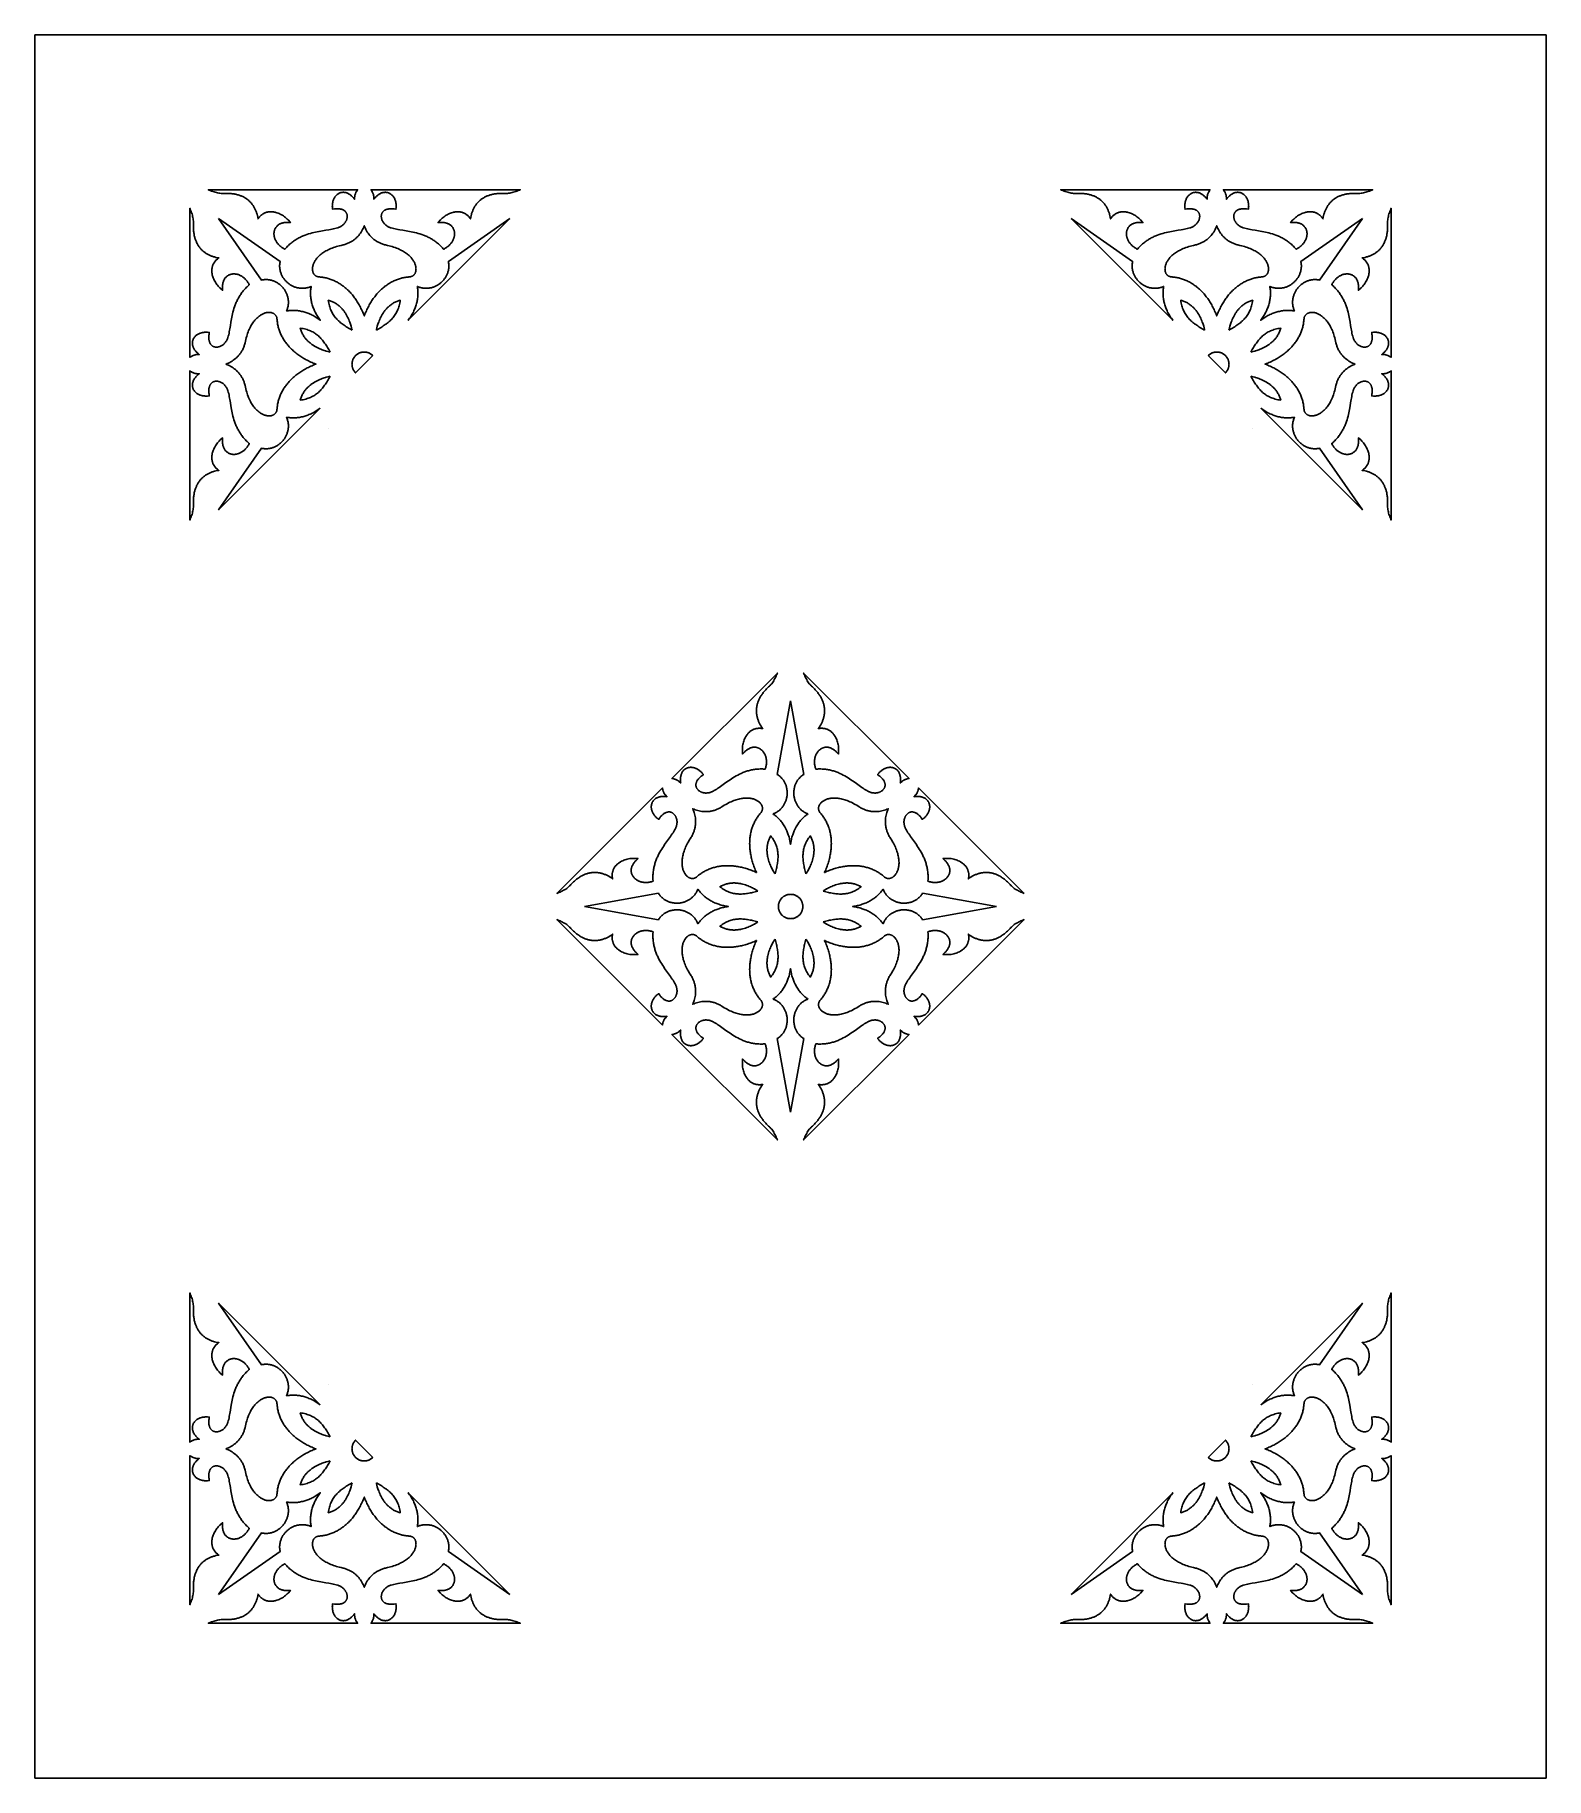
# Model space of a CAD drawing. Extents: x -195 to 195, y -225 to 225.
import ezdxf

# ---------------------------------------------------------------- set-up
doc = ezdxf.new("R2010")
doc.units = 0
doc.layers.add('LAYER_1', color=18, linetype='CONTINUOUS')

msp = doc.modelspace()

# ---------------------------------------------------------------- linework, layer by layer
at = {"layer": 'LAYER_1'}
for points in [[(195, -225), (195, 225), (-195, 225), (-195, -225)], [(-117.36, 183.43), (-117.27, 183.54), (-117.16, 183.64), (-117.06, 183.74), (-116.95, 183.83), (-116.83, 183.91), (-116.71, 183.99), (-116.59, 184.06), (-116.47, 184.12), (-116.34, 184.18), (-116.21, 184.23), (-116.07, 184.27), (-115.93, 184.3), (-115.79, 184.33), (-115.65, 184.35), (-115.51, 184.36), (-115.37, 184.36), (-115.22, 184.35), (-115.07, 184.33), (-114.92, 184.31), (-114.77, 184.27), (-114.62, 184.23), (-114.47, 184.18), (-114.32, 184.12), (-114.17, 184.05), (-114.03, 183.97), (-113.88, 183.89), (-113.73, 183.79), (-113.58, 183.68), (-113.43, 183.57), (-113.29, 183.45), (-113.14, 183.31), (-113, 183.17), (-112.85, 183.02), (-112.71, 182.86), (-112.57, 182.68), (-112.48, 182.56), (-112.49, 182.73), (-112.49, 182.9), (-112.48, 183.07), (-112.47, 183.23), (-112.45, 183.39), (-112.42, 183.54), (-112.39, 183.68), (-112.35, 183.83), (-112.3, 183.96), (-112.25, 184.1), (-112.19, 184.22), (-112.13, 184.35), (-112.07, 184.47), (-112, 184.59), (-111.86, 184.81), (-111.72, 185), (-150.24, 185), (-150.06, 184.93), (-149.73, 184.8), (-149.41, 184.67), (-149.09, 184.56), (-148.77, 184.45), (-148.45, 184.36), (-148.14, 184.28), (-147.83, 184.21), (-147.53, 184.15), (-147.23, 184.11), (-146.94, 184.08), (-146.8, 184.07), (-146.66, 184.07), (-146.52, 184.07), (-146.38, 184.07), (-146.11, 184.08), (-145.84, 184.09), (-145.58, 184.09), (-145.31, 184.09), (-145.06, 184.08), (-144.81, 184.07), (-144.56, 184.05), (-144.31, 184.03), (-144.08, 184), (-143.84, 183.97), (-143.61, 183.93), (-143.38, 183.89), (-143.16, 183.85), (-142.95, 183.8), (-142.73, 183.74), (-142.53, 183.69), (-142.32, 183.62), (-142.12, 183.56), (-141.93, 183.49), (-141.73, 183.41), (-141.55, 183.33), (-141.36, 183.25), (-141.18, 183.16), (-141.01, 183.07), (-140.84, 182.97), (-140.67, 182.87), (-140.51, 182.77), (-140.35, 182.66), (-140.2, 182.55), (-140.05, 182.43), (-139.9, 182.31), (-139.76, 182.19), (-139.63, 182.06), (-139.49, 181.93), (-139.36, 181.8), (-139.24, 181.66), (-139.12, 181.52), (-139, 181.38), (-138.89, 181.23), (-138.78, 181.08), (-138.68, 180.93), (-138.58, 180.77), (-138.48, 180.61), (-138.39, 180.45), (-138.3, 180.29), (-138.21, 180.12), (-138.13, 179.95), (-138.05, 179.77), (-137.98, 179.6), (-137.91, 179.42), (-137.84, 179.24), (-137.78, 179.06), (-137.72, 178.87), (-137.66, 178.68), (-137.56, 178.3), (-137.48, 177.91), (-137.41, 177.51), (-137.35, 177.59), (-137.25, 177.74), (-137.14, 177.88), (-137.04, 178.01), (-136.92, 178.14), (-136.81, 178.26), (-136.69, 178.37), (-136.57, 178.48), (-136.45, 178.58), (-136.32, 178.67), (-136.19, 178.76), (-136.06, 178.84), (-135.92, 178.91), (-135.79, 178.98), (-135.65, 179.04), (-135.51, 179.1), (-135.37, 179.15), (-135.23, 179.19), (-135.08, 179.23), (-134.94, 179.26), (-134.79, 179.29), (-134.64, 179.31), (-134.49, 179.32), (-134.34, 179.33), (-134.19, 179.34), (-134.04, 179.34), (-133.89, 179.33), (-133.74, 179.32), (-133.59, 179.31), (-133.44, 179.29), (-133.29, 179.27), (-133.14, 179.24), (-132.99, 179.21), (-132.84, 179.17), (-132.54, 179.08), (-132.25, 178.98), (-131.96, 178.86), (-131.67, 178.73), (-131.39, 178.58), (-131.12, 178.43), (-130.85, 178.25), (-130.6, 178.07), (-130.35, 177.88), (-130.11, 177.67), (-129.88, 177.46), (-129.66, 177.23), (-129.06, 176.55), (-129.88, 176.58), (-130.08, 176.58), (-130.28, 176.57), (-130.48, 176.55), (-130.66, 176.53), (-130.84, 176.5), (-131.02, 176.46), (-131.18, 176.41), (-131.34, 176.36), (-131.49, 176.31), (-131.64, 176.25), (-131.78, 176.18), (-131.92, 176.1), (-132.04, 176.03), (-132.16, 175.94), (-132.28, 175.86), (-132.39, 175.76), (-132.49, 175.67), (-132.59, 175.57), (-132.68, 175.46), (-132.76, 175.35), (-132.84, 175.24), (-132.91, 175.12), (-132.98, 175), (-133.04, 174.88), (-133.09, 174.76), (-133.14, 174.63), (-133.18, 174.5), (-133.22, 174.36), (-133.25, 174.23), (-133.27, 174.09), (-133.29, 173.95), (-133.3, 173.8), (-133.3, 173.66), (-133.3, 173.51), (-133.29, 173.37), (-133.27, 173.22), (-133.25, 173.07), (-133.22, 172.92), (-133.19, 172.77), (-133.15, 172.62), (-133.1, 172.47), (-133.04, 172.32), (-132.98, 172.18), (-132.91, 172.03), (-132.84, 171.88), (-132.76, 171.73), (-132.67, 171.59), (-132.57, 171.44), (-132.47, 171.3), (-132.36, 171.16), (-132.25, 171.02), (-132.12, 170.89), (-131.99, 170.75), (-131.86, 170.62), (-131.71, 170.49), (-131.56, 170.37), (-131.4, 170.25), (-131.24, 170.13), (-131.07, 170.02), (-130.89, 169.9), (-130.7, 169.8), (-130.5, 169.7), (-130.48, 169.68), (-130.4, 169.77), (-130.19, 170), (-129.98, 170.22), (-129.77, 170.44), (-129.55, 170.65), (-129.34, 170.85), (-129.12, 171.04), (-128.9, 171.22), (-128.68, 171.4), (-128.46, 171.57), (-128.24, 171.73), (-128.02, 171.89), (-127.79, 172.04), (-127.57, 172.18), (-127.34, 172.32), (-127.12, 172.45), (-126.89, 172.58), (-126.66, 172.7), (-126.43, 172.81), (-126.2, 172.92), (-125.97, 173.02), (-125.75, 173.12), (-125.52, 173.22), (-125.29, 173.31), (-124.83, 173.47), (-124.37, 173.62), (-123.91, 173.76), (-123.46, 173.88), (-123, 173.99), (-122.55, 174.09), (-122.11, 174.18), (-121.67, 174.27), (-120.8, 174.41), (-119.95, 174.55), (-119.14, 174.68), (-118.74, 174.75), (-118.36, 174.82), (-117.98, 174.9), (-117.61, 174.98), (-117.26, 175.08), (-116.91, 175.18), (-116.76, 175.22), (-116.61, 175.27), (-116.47, 175.33), (-116.33, 175.39), (-116.19, 175.46), (-116.06, 175.53), (-115.94, 175.61), (-115.82, 175.69), (-115.7, 175.77), (-115.59, 175.86), (-115.48, 175.95), (-115.38, 176.05), (-115.28, 176.14), (-115.19, 176.24), (-115.1, 176.35), (-115.01, 176.45), (-114.94, 176.56), (-114.86, 176.67), (-114.8, 176.78), (-114.73, 176.89), (-114.67, 177.01), (-114.62, 177.12), (-114.58, 177.24), (-114.53, 177.35), (-114.5, 177.47), (-114.47, 177.58), (-114.44, 177.7), (-114.42, 177.82), (-114.41, 177.93), (-114.4, 178.04), (-114.4, 178.16), (-114.4, 178.27), (-114.41, 178.38), (-114.42, 178.48), (-114.44, 178.59), (-114.47, 178.69), (-114.5, 178.79), (-114.54, 178.89), (-114.58, 178.98), (-114.63, 179.08), (-114.68, 179.17), (-114.74, 179.25), (-114.81, 179.34), (-114.88, 179.42), (-114.96, 179.5), (-115.05, 179.57), (-115.14, 179.64), (-115.24, 179.71), (-115.35, 179.77), (-115.46, 179.83), (-115.58, 179.88), (-115.71, 179.93), (-115.85, 179.97), (-116, 180.01), (-116.15, 180.04), (-116.31, 180.07), (-116.48, 180.09), (-116.66, 180.1), (-116.85, 180.11), (-117.04, 180.11), (-117.25, 180.1), (-117.46, 180.08), (-117.68, 180.06), (-118.19, 179.98), (-118.23, 180.45), (-118.23, 180.64), (-118.24, 180.83), (-118.23, 181.02), (-118.22, 181.2), (-118.2, 181.38), (-118.18, 181.55), (-118.15, 181.72), (-118.12, 181.89), (-118.07, 182.06), (-118.03, 182.21), (-117.97, 182.37), (-117.92, 182.52), (-117.85, 182.66), (-117.78, 182.81), (-117.71, 182.94), (-117.63, 183.07), (-117.55, 183.2), (-117.46, 183.32)], [(-78.45, 183.33), (-78.27, 183.41), (-78.07, 183.49), (-77.88, 183.56), (-77.68, 183.62), (-77.47, 183.69), (-77.27, 183.74), (-77.05, 183.8), (-76.84, 183.85), (-76.62, 183.89), (-76.39, 183.93), (-76.16, 183.97), (-75.92, 184), (-75.69, 184.03), (-75.44, 184.05), (-75.19, 184.07), (-74.94, 184.08), (-74.69, 184.09), (-74.42, 184.09), (-74.16, 184.09), (-73.89, 184.08), (-73.62, 184.07), (-73.48, 184.07), (-73.34, 184.07), (-73.2, 184.07), (-73.06, 184.08), (-72.77, 184.11), (-72.47, 184.15), (-72.17, 184.21), (-71.86, 184.28), (-71.55, 184.36), (-71.23, 184.45), (-70.91, 184.56), (-70.59, 184.67), (-70.27, 184.8), (-69.94, 184.93), (-69.76, 185), (-108.28, 185), (-108.14, 184.81), (-108, 184.59), (-107.93, 184.47), (-107.87, 184.35), (-107.81, 184.22), (-107.75, 184.1), (-107.7, 183.96), (-107.65, 183.83), (-107.61, 183.68), (-107.58, 183.54), (-107.55, 183.39), (-107.53, 183.23), (-107.52, 183.07), (-107.51, 182.9), (-107.51, 182.73), (-107.52, 182.56), (-107.43, 182.68), (-107.29, 182.86), (-107.15, 183.02), (-107, 183.17), (-106.86, 183.31), (-106.71, 183.45), (-106.57, 183.57), (-106.42, 183.68), (-106.27, 183.79), (-106.12, 183.89), (-105.97, 183.97), (-105.83, 184.05), (-105.68, 184.12), (-105.53, 184.18), (-105.38, 184.23), (-105.23, 184.27), (-105.08, 184.31), (-104.93, 184.33), (-104.78, 184.35), (-104.63, 184.36), (-104.49, 184.36), (-104.35, 184.35), (-104.21, 184.33), (-104.07, 184.3), (-103.93, 184.27), (-103.79, 184.23), (-103.66, 184.18), (-103.53, 184.12), (-103.41, 184.06), (-103.29, 183.99), (-103.17, 183.91), (-103.05, 183.83), (-102.94, 183.74), (-102.84, 183.64), (-102.73, 183.54), (-102.64, 183.43), (-102.54, 183.32), (-102.45, 183.2), (-102.37, 183.07), (-102.29, 182.94), (-102.22, 182.81), (-102.15, 182.66), (-102.08, 182.52), (-102.03, 182.37), (-101.97, 182.21), (-101.93, 182.06), (-101.88, 181.89), (-101.85, 181.72), (-101.82, 181.55), (-101.8, 181.38), (-101.78, 181.2), (-101.77, 181.02), (-101.76, 180.83), (-101.77, 180.64), (-101.77, 180.45), (-101.81, 179.98), (-102.32, 180.06), (-102.54, 180.08), (-102.75, 180.1), (-102.96, 180.11), (-103.15, 180.11), (-103.34, 180.1), (-103.52, 180.09), (-103.69, 180.07), (-103.85, 180.04), (-104, 180.01), (-104.15, 179.97), (-104.29, 179.93), (-104.42, 179.88), (-104.54, 179.83), (-104.65, 179.77), (-104.76, 179.71), (-104.86, 179.64), (-104.95, 179.57), (-105.04, 179.5), (-105.12, 179.42), (-105.19, 179.34), (-105.26, 179.25), (-105.32, 179.17), (-105.37, 179.08), (-105.42, 178.98), (-105.46, 178.89), (-105.5, 178.79), (-105.53, 178.69), (-105.56, 178.59), (-105.58, 178.48), (-105.59, 178.38), (-105.6, 178.27), (-105.6, 178.16), (-105.6, 178.04), (-105.59, 177.93), (-105.58, 177.82), (-105.56, 177.7), (-105.53, 177.58), (-105.5, 177.47), (-105.47, 177.35), (-105.42, 177.24), (-105.38, 177.12), (-105.33, 177.01), (-105.27, 176.89), (-105.2, 176.78), (-105.14, 176.67), (-105.06, 176.56), (-104.99, 176.45), (-104.9, 176.35), (-104.81, 176.24), (-104.72, 176.14), (-104.62, 176.05), (-104.52, 175.95), (-104.41, 175.86), (-104.3, 175.77), (-104.18, 175.69), (-104.06, 175.61), (-103.94, 175.53), (-103.81, 175.46), (-103.67, 175.39), (-103.53, 175.33), (-103.39, 175.27), (-103.24, 175.22), (-103.09, 175.18), (-102.74, 175.08), (-102.39, 174.98), (-102.02, 174.9), (-101.64, 174.82), (-101.26, 174.75), (-100.86, 174.68), (-100.05, 174.55), (-99.2, 174.41), (-98.33, 174.27), (-97.89, 174.18), (-97.45, 174.09), (-97, 173.99), (-96.54, 173.88), (-96.09, 173.76), (-95.63, 173.62), (-95.17, 173.47), (-94.71, 173.31), (-94.48, 173.22), (-94.25, 173.12), (-94.03, 173.02), (-93.8, 172.92), (-93.57, 172.81), (-93.34, 172.7), (-93.11, 172.58), (-92.88, 172.45), (-92.66, 172.32), (-92.43, 172.18), (-92.21, 172.04), (-91.98, 171.89), (-91.76, 171.73), (-91.54, 171.57), (-91.32, 171.4), (-91.1, 171.22), (-90.88, 171.04), (-90.66, 170.85), (-90.45, 170.65), (-90.23, 170.44), (-90.02, 170.22), (-89.81, 170), (-89.6, 169.77), (-89.52, 169.68), (-89.5, 169.7), (-89.3, 169.8), (-89.11, 169.9), (-88.93, 170.02), (-88.76, 170.13), (-88.6, 170.25), (-88.44, 170.37), (-88.29, 170.49), (-88.14, 170.62), (-88.01, 170.75), (-87.88, 170.89), (-87.75, 171.02), (-87.64, 171.16), (-87.53, 171.3), (-87.43, 171.44), (-87.33, 171.59), (-87.24, 171.73), (-87.16, 171.88), (-87.09, 172.03), (-87.02, 172.18), (-86.96, 172.32), (-86.9, 172.47), (-86.85, 172.62), (-86.81, 172.77), (-86.78, 172.92), (-86.75, 173.07), (-86.73, 173.22), (-86.71, 173.37), (-86.7, 173.51), (-86.7, 173.66), (-86.7, 173.8), (-86.71, 173.95), (-86.73, 174.09), (-86.75, 174.23), (-86.78, 174.36), (-86.82, 174.5), (-86.86, 174.63), (-86.91, 174.76), (-86.96, 174.88), (-87.02, 175), (-87.09, 175.12), (-87.16, 175.24), (-87.24, 175.35), (-87.32, 175.46), (-87.41, 175.57), (-87.51, 175.67), (-87.61, 175.76), (-87.72, 175.86), (-87.84, 175.94), (-87.96, 176.03), (-88.08, 176.1), (-88.22, 176.18), (-88.36, 176.25), (-88.51, 176.31), (-88.66, 176.36), (-88.82, 176.41), (-88.98, 176.46), (-89.16, 176.5), (-89.34, 176.53), (-89.52, 176.55), (-89.72, 176.57), (-89.92, 176.58), (-90.12, 176.58), (-90.94, 176.55), (-90.34, 177.23), (-90.12, 177.46), (-89.89, 177.67), (-89.65, 177.88), (-89.4, 178.07), (-89.15, 178.25), (-88.88, 178.43), (-88.61, 178.58), (-88.33, 178.73), (-88.04, 178.86), (-87.75, 178.98), (-87.46, 179.08), (-87.16, 179.17), (-87.01, 179.21), (-86.86, 179.24), (-86.71, 179.27), (-86.56, 179.29), (-86.41, 179.31), (-86.26, 179.32), (-86.11, 179.33), (-85.96, 179.34), (-85.81, 179.34), (-85.66, 179.33), (-85.51, 179.32), (-85.36, 179.31), (-85.21, 179.29), (-85.06, 179.26), (-84.92, 179.23), (-84.77, 179.19), (-84.63, 179.15), (-84.49, 179.1), (-84.35, 179.04), (-84.21, 178.98), (-84.08, 178.91), (-83.94, 178.84), (-83.81, 178.76), (-83.68, 178.67), (-83.55, 178.58), (-83.43, 178.48), (-83.31, 178.37), (-83.19, 178.26), (-83.08, 178.14), (-82.96, 178.01), (-82.86, 177.88), (-82.75, 177.74), (-82.65, 177.59), (-82.59, 177.51), (-82.52, 177.91), (-82.44, 178.3), (-82.34, 178.68), (-82.28, 178.87), (-82.22, 179.06), (-82.16, 179.24), (-82.09, 179.42), (-82.02, 179.6), (-81.95, 179.77), (-81.87, 179.95), (-81.79, 180.12), (-81.7, 180.29), (-81.61, 180.45), (-81.52, 180.61), (-81.42, 180.77), (-81.32, 180.93), (-81.22, 181.08), (-81.11, 181.23), (-81, 181.38), (-80.88, 181.52), (-80.76, 181.66), (-80.64, 181.8), (-80.51, 181.93), (-80.37, 182.06), (-80.24, 182.19), (-80.1, 182.31), (-79.95, 182.43), (-79.8, 182.55), (-79.65, 182.66), (-79.49, 182.77), (-79.33, 182.87), (-79.16, 182.97), (-78.99, 183.07), (-78.82, 183.16), (-78.64, 183.25)], [(78.45, 183.33), (78.27, 183.41), (78.07, 183.49), (77.88, 183.56), (77.68, 183.62), (77.47, 183.69), (77.27, 183.74), (77.05, 183.8), (76.84, 183.85), (76.62, 183.89), (76.39, 183.93), (76.16, 183.97), (75.92, 184), (75.69, 184.03), (75.44, 184.05), (75.19, 184.07), (74.94, 184.08), (74.69, 184.09), (74.42, 184.09), (74.16, 184.09), (73.89, 184.08), (73.62, 184.07), (73.48, 184.07), (73.34, 184.07), (73.2, 184.07), (73.06, 184.08), (72.77, 184.11), (72.47, 184.15), (72.17, 184.21), (71.86, 184.28), (71.55, 184.36), (71.23, 184.45), (70.91, 184.56), (70.59, 184.67), (70.27, 184.8), (69.94, 184.93), (69.76, 185), (108.28, 185), (108.14, 184.81), (108, 184.59), (107.93, 184.47), (107.87, 184.35), (107.81, 184.22), (107.75, 184.1), (107.7, 183.96), (107.65, 183.83), (107.61, 183.68), (107.58, 183.54), (107.55, 183.39), (107.53, 183.23), (107.52, 183.07), (107.51, 182.9), (107.51, 182.73), (107.52, 182.56), (107.43, 182.68), (107.29, 182.86), (107.15, 183.02), (107, 183.17), (106.86, 183.31), (106.71, 183.45), (106.57, 183.57), (106.42, 183.68), (106.27, 183.79), (106.12, 183.89), (105.97, 183.97), (105.83, 184.05), (105.68, 184.12), (105.53, 184.18), (105.38, 184.23), (105.23, 184.27), (105.08, 184.31), (104.93, 184.33), (104.78, 184.35), (104.63, 184.36), (104.49, 184.36), (104.35, 184.35), (104.21, 184.33), (104.07, 184.3), (103.93, 184.27), (103.79, 184.23), (103.66, 184.18), (103.53, 184.12), (103.41, 184.06), (103.29, 183.99), (103.17, 183.91), (103.05, 183.83), (102.94, 183.74), (102.84, 183.64), (102.73, 183.54), (102.64, 183.43), (102.54, 183.32), (102.45, 183.2), (102.37, 183.07), (102.29, 182.94), (102.22, 182.81), (102.15, 182.66), (102.08, 182.52), (102.03, 182.37), (101.97, 182.21), (101.93, 182.06), (101.88, 181.89), (101.85, 181.72), (101.82, 181.55), (101.8, 181.38), (101.78, 181.2), (101.77, 181.02), (101.76, 180.83), (101.77, 180.64), (101.77, 180.45), (101.81, 179.98), (102.32, 180.06), (102.54, 180.08), (102.75, 180.1), (102.96, 180.11), (103.15, 180.11), (103.34, 180.1), (103.52, 180.09), (103.69, 180.07), (103.85, 180.04), (104, 180.01), (104.15, 179.97), (104.29, 179.93), (104.42, 179.88), (104.54, 179.83), (104.65, 179.77), (104.76, 179.71), (104.86, 179.64), (104.95, 179.57), (105.04, 179.5), (105.12, 179.42), (105.19, 179.34), (105.26, 179.25), (105.32, 179.17), (105.37, 179.08), (105.42, 178.98), (105.46, 178.89), (105.5, 178.79), (105.53, 178.69), (105.56, 178.59), (105.58, 178.48), (105.59, 178.38), (105.6, 178.27), (105.6, 178.16), (105.6, 178.04), (105.59, 177.93), (105.58, 177.82), (105.56, 177.7), (105.53, 177.58), (105.5, 177.47), (105.47, 177.35), (105.42, 177.24), (105.38, 177.12), (105.33, 177.01), (105.27, 176.89), (105.2, 176.78), (105.14, 176.67), (105.06, 176.56), (104.99, 176.45), (104.9, 176.35), (104.81, 176.24), (104.72, 176.14), (104.62, 176.05), (104.52, 175.95), (104.41, 175.86), (104.3, 175.77), (104.18, 175.69), (104.06, 175.61), (103.94, 175.53), (103.81, 175.46), (103.67, 175.39), (103.53, 175.33), (103.39, 175.27), (103.24, 175.22), (103.09, 175.18), (102.74, 175.08), (102.39, 174.98), (102.02, 174.9), (101.64, 174.82), (101.26, 174.75), (100.86, 174.68), (100.05, 174.55), (99.2, 174.41), (98.33, 174.27), (97.89, 174.18), (97.45, 174.09), (97, 173.99), (96.54, 173.88), (96.09, 173.76), (95.63, 173.62), (95.17, 173.47), (94.71, 173.31), (94.48, 173.22), (94.25, 173.12), (94.03, 173.02), (93.8, 172.92), (93.57, 172.81), (93.34, 172.7), (93.11, 172.58), (92.88, 172.45), (92.66, 172.32), (92.43, 172.18), (92.21, 172.04), (91.98, 171.89), (91.76, 171.73), (91.54, 171.57), (91.32, 171.4), (91.1, 171.22), (90.88, 171.04), (90.66, 170.85), (90.45, 170.65), (90.23, 170.44), (90.02, 170.22), (89.81, 170), (89.6, 169.77), (89.52, 169.68), (89.5, 169.7), (89.3, 169.8), (89.11, 169.9), (88.93, 170.02), (88.76, 170.13), (88.6, 170.25), (88.44, 170.37), (88.29, 170.49), (88.14, 170.62), (88.01, 170.75), (87.88, 170.89), (87.75, 171.02), (87.64, 171.16), (87.53, 171.3), (87.43, 171.44), (87.33, 171.59), (87.24, 171.73), (87.16, 171.88), (87.09, 172.03), (87.02, 172.18), (86.96, 172.32), (86.9, 172.47), (86.85, 172.62), (86.81, 172.77), (86.78, 172.92), (86.75, 173.07), (86.73, 173.22), (86.71, 173.37), (86.7, 173.51), (86.7, 173.66), (86.7, 173.8), (86.71, 173.95), (86.73, 174.09), (86.75, 174.23), (86.78, 174.36), (86.82, 174.5), (86.86, 174.63), (86.91, 174.76), (86.96, 174.88), (87.02, 175), (87.09, 175.12), (87.16, 175.24), (87.24, 175.35), (87.32, 175.46), (87.41, 175.57), (87.51, 175.67), (87.61, 175.76), (87.72, 175.86), (87.84, 175.94), (87.96, 176.03), (88.08, 176.1), (88.22, 176.18), (88.36, 176.25), (88.51, 176.31), (88.66, 176.36), (88.82, 176.41), (88.98, 176.46), (89.16, 176.5), (89.34, 176.53), (89.52, 176.55), (89.72, 176.57), (89.92, 176.58), (90.12, 176.58), (90.94, 176.55), (90.34, 177.23), (90.12, 177.46), (89.89, 177.67), (89.65, 177.88), (89.4, 178.07), (89.15, 178.25), (88.88, 178.43), (88.61, 178.58), (88.33, 178.73), (88.04, 178.86), (87.75, 178.98), (87.46, 179.08), (87.16, 179.17), (87.01, 179.21), (86.86, 179.24), (86.71, 179.27), (86.56, 179.29), (86.41, 179.31), (86.26, 179.32), (86.11, 179.33), (85.96, 179.34), (85.81, 179.34), (85.66, 179.33), (85.51, 179.32), (85.36, 179.31), (85.21, 179.29), (85.06, 179.26), (84.92, 179.23), (84.77, 179.19), (84.63, 179.15), (84.49, 179.1), (84.35, 179.04), (84.21, 178.98), (84.08, 178.91), (83.94, 178.84), (83.81, 178.76), (83.68, 178.67), (83.55, 178.58), (83.43, 178.48), (83.31, 178.37), (83.19, 178.26), (83.08, 178.14), (82.96, 178.01), (82.86, 177.88), (82.75, 177.74), (82.65, 177.59), (82.59, 177.51), (82.52, 177.91), (82.44, 178.3), (82.34, 178.68), (82.28, 178.87), (82.22, 179.06), (82.16, 179.24), (82.09, 179.42), (82.02, 179.6), (81.95, 179.77), (81.87, 179.95), (81.79, 180.12), (81.7, 180.29), (81.61, 180.45), (81.52, 180.61), (81.42, 180.77), (81.32, 180.93), (81.22, 181.08), (81.11, 181.23), (81, 181.38), (80.88, 181.52), (80.76, 181.66), (80.64, 181.8), (80.51, 181.93), (80.37, 182.06), (80.24, 182.19), (80.1, 182.31), (79.95, 182.43), (79.8, 182.55), (79.65, 182.66), (79.49, 182.77), (79.33, 182.87), (79.16, 182.97), (78.99, 183.07), (78.82, 183.16), (78.64, 183.25)], [(117.36, 183.43), (117.27, 183.54), (117.16, 183.64), (117.06, 183.74), (116.95, 183.83), (116.83, 183.91), (116.71, 183.99), (116.59, 184.06), (116.47, 184.12), (116.34, 184.18), (116.21, 184.23), (116.07, 184.27), (115.93, 184.3), (115.79, 184.33), (115.65, 184.35), (115.51, 184.36), (115.37, 184.36), (115.22, 184.35), (115.07, 184.33), (114.92, 184.31), (114.77, 184.27), (114.62, 184.23), (114.47, 184.18), (114.32, 184.12), (114.17, 184.05), (114.03, 183.97), (113.88, 183.89), (113.73, 183.79), (113.58, 183.68), (113.43, 183.57), (113.29, 183.45), (113.14, 183.31), (113, 183.17), (112.85, 183.02), (112.71, 182.86), (112.57, 182.68), (112.48, 182.56), (112.49, 182.73), (112.49, 182.9), (112.48, 183.07), (112.47, 183.23), (112.45, 183.39), (112.42, 183.54), (112.39, 183.68), (112.35, 183.83), (112.3, 183.96), (112.25, 184.1), (112.19, 184.22), (112.13, 184.35), (112.07, 184.47), (112, 184.59), (111.86, 184.81), (111.72, 185), (150.24, 185), (150.06, 184.93), (149.73, 184.8), (149.41, 184.67), (149.09, 184.56), (148.77, 184.45), (148.45, 184.36), (148.14, 184.28), (147.83, 184.21), (147.53, 184.15), (147.23, 184.11), (146.94, 184.08), (146.8, 184.07), (146.66, 184.07), (146.52, 184.07), (146.38, 184.07), (146.11, 184.08), (145.84, 184.09), (145.58, 184.09), (145.31, 184.09), (145.06, 184.08), (144.81, 184.07), (144.56, 184.05), (144.31, 184.03), (144.08, 184), (143.84, 183.97), (143.61, 183.93), (143.38, 183.89), (143.16, 183.85), (142.95, 183.8), (142.73, 183.74), (142.53, 183.69), (142.32, 183.62), (142.12, 183.56), (141.93, 183.49), (141.73, 183.41), (141.55, 183.33), (141.36, 183.25), (141.18, 183.16), (141.01, 183.07), (140.84, 182.97), (140.67, 182.87), (140.51, 182.77), (140.35, 182.66), (140.2, 182.55), (140.05, 182.43), (139.9, 182.31), (139.76, 182.19), (139.63, 182.06), (139.49, 181.93), (139.36, 181.8), (139.24, 181.66), (139.12, 181.52), (139, 181.38), (138.89, 181.23), (138.78, 181.08), (138.68, 180.93), (138.58, 180.77), (138.48, 180.61), (138.39, 180.45), (138.3, 180.29), (138.21, 180.12), (138.13, 179.95), (138.05, 179.77), (137.98, 179.6), (137.91, 179.42), (137.84, 179.24), (137.78, 179.06), (137.72, 178.87), (137.66, 178.68), (137.56, 178.3), (137.48, 177.91), (137.41, 177.51), (137.35, 177.59), (137.25, 177.74), (137.14, 177.88), (137.04, 178.01), (136.92, 178.14), (136.81, 178.26), (136.69, 178.37), (136.57, 178.48), (136.45, 178.58), (136.32, 178.67), (136.19, 178.76), (136.06, 178.84), (135.92, 178.91), (135.79, 178.98), (135.65, 179.04), (135.51, 179.1), (135.37, 179.15), (135.23, 179.19), (135.08, 179.23), (134.94, 179.26), (134.79, 179.29), (134.64, 179.31), (134.49, 179.32), (134.34, 179.33), (134.19, 179.34), (134.04, 179.34), (133.89, 179.33), (133.74, 179.32), (133.59, 179.31), (133.44, 179.29), (133.29, 179.27), (133.14, 179.24), (132.99, 179.21), (132.84, 179.17), (132.54, 179.08), (132.25, 178.98), (131.96, 178.86), (131.67, 178.73), (131.39, 178.58), (131.12, 178.43), (130.85, 178.25), (130.6, 178.07), (130.35, 177.88), (130.11, 177.67), (129.88, 177.46), (129.66, 177.23), (129.06, 176.55), (129.88, 176.58), (130.08, 176.58), (130.28, 176.57), (130.48, 176.55), (130.66, 176.53), (130.84, 176.5), (131.02, 176.46), (131.18, 176.41), (131.34, 176.36), (131.49, 176.31), (131.64, 176.25), (131.78, 176.18), (131.92, 176.1), (132.04, 176.03), (132.16, 175.94), (132.28, 175.86), (132.39, 175.76), (132.49, 175.67), (132.59, 175.57), (132.68, 175.46), (132.76, 175.35), (132.84, 175.24), (132.91, 175.12), (132.98, 175), (133.04, 174.88), (133.09, 174.76), (133.14, 174.63), (133.18, 174.5), (133.22, 174.36), (133.25, 174.23), (133.27, 174.09), (133.29, 173.95), (133.3, 173.8), (133.3, 173.66), (133.3, 173.51), (133.29, 173.37), (133.27, 173.22), (133.25, 173.07), (133.22, 172.92), (133.19, 172.77), (133.15, 172.62), (133.1, 172.47), (133.04, 172.32), (132.98, 172.18), (132.91, 172.03), (132.84, 171.88), (132.76, 171.73), (132.67, 171.59), (132.57, 171.44), (132.47, 171.3), (132.36, 171.16), (132.25, 171.02), (132.12, 170.89), (131.99, 170.75), (131.86, 170.62), (131.71, 170.49), (131.56, 170.37), (131.4, 170.25), (131.24, 170.13), (131.07, 170.02), (130.89, 169.9), (130.7, 169.8), (130.5, 169.7), (130.48, 169.68), (130.4, 169.77), (130.19, 170), (129.98, 170.22), (129.77, 170.44), (129.55, 170.65), (129.34, 170.85), (129.12, 171.04), (128.9, 171.22), (128.68, 171.4), (128.46, 171.57), (128.24, 171.73), (128.02, 171.89), (127.79, 172.04), (127.57, 172.18), (127.34, 172.32), (127.12, 172.45), (126.89, 172.58), (126.66, 172.7), (126.43, 172.81), (126.2, 172.92), (125.97, 173.02), (125.75, 173.12), (125.52, 173.22), (125.29, 173.31), (124.83, 173.47), (124.37, 173.62), (123.91, 173.76), (123.46, 173.88), (123, 173.99), (122.55, 174.09), (122.11, 174.18), (121.67, 174.27), (120.8, 174.41), (119.95, 174.55), (119.14, 174.68), (118.74, 174.75), (118.36, 174.82), (117.98, 174.9), (117.61, 174.98), (117.26, 175.08), (116.91, 175.18), (116.76, 175.22), (116.61, 175.27), (116.47, 175.33), (116.33, 175.39), (116.19, 175.46), (116.06, 175.53), (115.94, 175.61), (115.82, 175.69), (115.7, 175.77), (115.59, 175.86), (115.48, 175.95), (115.38, 176.05), (115.28, 176.14), (115.19, 176.24), (115.1, 176.35), (115.01, 176.45), (114.94, 176.56), (114.86, 176.67), (114.8, 176.78), (114.73, 176.89), (114.67, 177.01), (114.62, 177.12), (114.58, 177.24), (114.53, 177.35), (114.5, 177.47), (114.47, 177.58), (114.44, 177.7), (114.42, 177.82), (114.41, 177.93), (114.4, 178.04), (114.4, 178.16), (114.4, 178.27), (114.41, 178.38), (114.42, 178.48), (114.44, 178.59), (114.47, 178.69), (114.5, 178.79), (114.54, 178.89), (114.58, 178.98), (114.63, 179.08), (114.68, 179.17), (114.74, 179.25), (114.81, 179.34), (114.88, 179.42), (114.96, 179.5), (115.05, 179.57), (115.14, 179.64), (115.24, 179.71), (115.35, 179.77), (115.46, 179.83), (115.58, 179.88), (115.71, 179.93), (115.85, 179.97), (116, 180.01), (116.15, 180.04), (116.31, 180.07), (116.48, 180.09), (116.66, 180.1), (116.85, 180.11), (117.04, 180.11), (117.25, 180.1), (117.46, 180.08), (117.68, 180.06), (118.19, 179.98), (118.23, 180.45), (118.23, 180.64), (118.24, 180.83), (118.23, 181.02), (118.22, 181.2), (118.2, 181.38), (118.18, 181.55), (118.15, 181.72), (118.12, 181.89), (118.07, 182.06), (118.03, 182.21), (117.97, 182.37), (117.92, 182.52), (117.85, 182.66), (117.78, 182.81), (117.71, 182.94), (117.63, 183.07), (117.55, 183.2), (117.46, 183.32)], [(-152.9, 142.49), (-152.73, 142.49), (-152.56, 142.48), (-152.68, 142.57), (-152.86, 142.71), (-153.02, 142.85), (-153.17, 143), (-153.31, 143.14), (-153.45, 143.29), (-153.57, 143.43), (-153.68, 143.58), (-153.79, 143.73), (-153.89, 143.88), (-153.97, 144.03), (-154.05, 144.17), (-154.12, 144.32), (-154.18, 144.47), (-154.23, 144.62), (-154.27, 144.77), (-154.31, 144.92), (-154.33, 145.07), (-154.35, 145.22), (-154.36, 145.37), (-154.36, 145.51), (-154.35, 145.65), (-154.33, 145.79), (-154.3, 145.93), (-154.27, 146.07), (-154.23, 146.21), (-154.18, 146.34), (-154.13, 146.47), (-154.06, 146.59), (-153.99, 146.71), (-153.91, 146.83), (-153.83, 146.95), (-153.74, 147.06), (-153.64, 147.16), (-153.54, 147.27), (-153.43, 147.36), (-153.32, 147.46), (-153.2, 147.55), (-153.07, 147.63), (-152.94, 147.71), (-152.81, 147.78), (-152.67, 147.85), (-152.52, 147.92), (-152.37, 147.97), (-152.21, 148.03), (-152.06, 148.07), (-151.89, 148.12), (-151.72, 148.15), (-151.55, 148.18), (-151.38, 148.2), (-151.2, 148.22), (-151.02, 148.23), (-150.83, 148.24), (-150.64, 148.23), (-150.45, 148.23), (-149.98, 148.19), (-150.06, 147.68), (-150.08, 147.46), (-150.1, 147.25), (-150.11, 147.04), (-150.11, 146.85), (-150.1, 146.66), (-150.09, 146.48), (-150.07, 146.31), (-150.04, 146.15), (-150.01, 146), (-149.97, 145.85), (-149.93, 145.71), (-149.88, 145.58), (-149.83, 145.46), (-149.77, 145.35), (-149.71, 145.24), (-149.64, 145.14), (-149.57, 145.05), (-149.5, 144.96), (-149.42, 144.88), (-149.34, 144.81), (-149.25, 144.74), (-149.17, 144.68), (-149.08, 144.63), (-148.99, 144.58), (-148.89, 144.54), (-148.79, 144.5), (-148.69, 144.47), (-148.59, 144.44), (-148.48, 144.42), (-148.38, 144.41), (-148.27, 144.4), (-148.16, 144.4), (-148.04, 144.4), (-147.93, 144.41), (-147.82, 144.42), (-147.7, 144.44), (-147.58, 144.47), (-147.47, 144.5), (-147.35, 144.53), (-147.24, 144.58), (-147.12, 144.62), (-147.01, 144.67), (-146.89, 144.73), (-146.78, 144.8), (-146.67, 144.86), (-146.56, 144.94), (-146.45, 145.01), (-146.35, 145.1), (-146.24, 145.19), (-146.14, 145.28), (-146.05, 145.38), (-145.95, 145.48), (-145.86, 145.59), (-145.77, 145.7), (-145.69, 145.82), (-145.61, 145.94), (-145.53, 146.06), (-145.46, 146.19), (-145.39, 146.33), (-145.33, 146.47), (-145.27, 146.61), (-145.22, 146.76), (-145.18, 146.91), (-145.08, 147.26), (-144.98, 147.61), (-144.9, 147.98), (-144.82, 148.36), (-144.75, 148.74), (-144.68, 149.14), (-144.55, 149.95), (-144.41, 150.8), (-144.27, 151.67), (-144.18, 152.11), (-144.09, 152.55), (-143.99, 153), (-143.88, 153.46), (-143.76, 153.91), (-143.62, 154.37), (-143.47, 154.83), (-143.31, 155.29), (-143.22, 155.52), (-143.12, 155.75), (-143.02, 155.97), (-142.92, 156.2), (-142.81, 156.43), (-142.7, 156.66), (-142.58, 156.89), (-142.45, 157.12), (-142.32, 157.34), (-142.18, 157.57), (-142.04, 157.79), (-141.89, 158.02), (-141.73, 158.24), (-141.57, 158.46), (-141.4, 158.68), (-141.22, 158.9), (-141.04, 159.12), (-140.85, 159.34), (-140.65, 159.55), (-140.44, 159.77), (-140.22, 159.98), (-140, 160.19), (-139.77, 160.4), (-139.68, 160.48), (-139.7, 160.5), (-139.8, 160.7), (-139.9, 160.89), (-140.01, 161.07), (-140.13, 161.24), (-140.25, 161.4), (-140.37, 161.56), (-140.49, 161.71), (-140.62, 161.86), (-140.75, 161.99), (-140.89, 162.12), (-141.02, 162.25), (-141.16, 162.36), (-141.3, 162.47), (-141.44, 162.57), (-141.59, 162.67), (-141.73, 162.76), (-141.88, 162.84), (-142.03, 162.91), (-142.18, 162.98), (-142.32, 163.04), (-142.47, 163.1), (-142.62, 163.15), (-142.77, 163.19), (-142.92, 163.22), (-143.07, 163.25), (-143.22, 163.27), (-143.37, 163.29), (-143.51, 163.3), (-143.66, 163.3), (-143.8, 163.3), (-143.95, 163.29), (-144.09, 163.27), (-144.23, 163.25), (-144.36, 163.22), (-144.5, 163.18), (-144.63, 163.14), (-144.76, 163.09), (-144.88, 163.04), (-145, 162.98), (-145.12, 162.91), (-145.24, 162.84), (-145.35, 162.76), (-145.46, 162.68), (-145.57, 162.59), (-145.67, 162.49), (-145.76, 162.39), (-145.86, 162.28), (-145.94, 162.16), (-146.03, 162.04), (-146.1, 161.92), (-146.18, 161.78), (-146.25, 161.64), (-146.31, 161.49), (-146.36, 161.34), (-146.41, 161.18), (-146.46, 161.02), (-146.5, 160.84), (-146.53, 160.66), (-146.55, 160.48), (-146.57, 160.28), (-146.58, 160.08), (-146.58, 159.88), (-146.55, 159.06), (-147.23, 159.66), (-147.46, 159.88), (-147.67, 160.11), (-147.88, 160.35), (-148.07, 160.6), (-148.25, 160.85), (-148.43, 161.12), (-148.59, 161.39), (-148.73, 161.67), (-148.86, 161.96), (-148.98, 162.25), (-149.08, 162.54), (-149.17, 162.84), (-149.21, 162.99), (-149.24, 163.14), (-149.27, 163.29), (-149.29, 163.44), (-149.31, 163.59), (-149.32, 163.74), (-149.33, 163.89), (-149.34, 164.04), (-149.34, 164.19), (-149.33, 164.34), (-149.32, 164.49), (-149.31, 164.64), (-149.29, 164.79), (-149.26, 164.94), (-149.23, 165.08), (-149.19, 165.23), (-149.15, 165.37), (-149.1, 165.51), (-149.04, 165.65), (-148.98, 165.79), (-148.91, 165.92), (-148.84, 166.06), (-148.76, 166.19), (-148.67, 166.32), (-148.58, 166.45), (-148.48, 166.57), (-148.37, 166.69), (-148.26, 166.81), (-148.14, 166.92), (-148.01, 167.04), (-147.88, 167.14), (-147.74, 167.25), (-147.59, 167.35), (-147.51, 167.41), (-147.91, 167.48), (-148.3, 167.56), (-148.68, 167.66), (-148.87, 167.72), (-149.06, 167.78), (-149.24, 167.84), (-149.42, 167.91), (-149.6, 167.98), (-149.77, 168.05), (-149.95, 168.13), (-150.12, 168.21), (-150.29, 168.3), (-150.45, 168.39), (-150.61, 168.48), (-150.77, 168.58), (-150.93, 168.68), (-151.08, 168.78), (-151.23, 168.89), (-151.38, 169), (-151.52, 169.12), (-151.66, 169.24), (-151.8, 169.36), (-151.93, 169.49), (-152.06, 169.63), (-152.19, 169.76), (-152.31, 169.91), (-152.43, 170.05), (-152.55, 170.2), (-152.66, 170.35), (-152.77, 170.51), (-152.87, 170.67), (-152.97, 170.84), (-153.07, 171.01), (-153.16, 171.18), (-153.25, 171.36), (-153.33, 171.55), (-153.41, 171.73), (-153.49, 171.93), (-153.56, 172.12), (-153.62, 172.32), (-153.69, 172.53), (-153.74, 172.73), (-153.8, 172.95), (-153.85, 173.16), (-153.89, 173.39), (-153.93, 173.61), (-153.97, 173.84), (-154, 174.08), (-154.03, 174.31), (-154.05, 174.56), (-154.07, 174.81), (-154.08, 175.06), (-154.09, 175.31), (-154.09, 175.58), (-154.09, 175.84), (-154.08, 176.11), (-154.07, 176.38), (-154.07, 176.52), (-154.07, 176.66), (-154.07, 176.8), (-154.08, 176.94), (-154.11, 177.23), (-154.15, 177.53), (-154.21, 177.83), (-154.28, 178.14), (-154.36, 178.45), (-154.45, 178.77), (-154.56, 179.09), (-154.67, 179.41), (-154.8, 179.73), (-154.93, 180.06), (-155, 180.24), (-155, 141.72), (-154.81, 141.86), (-154.59, 142), (-154.47, 142.07), (-154.35, 142.13), (-154.22, 142.19), (-154.09, 142.25), (-153.96, 142.3), (-153.82, 142.35), (-153.68, 142.39), (-153.54, 142.42), (-153.39, 142.45), (-153.23, 142.47), (-153.07, 142.48)], [(152.9, 142.49), (152.73, 142.49), (152.56, 142.48), (152.68, 142.57), (152.86, 142.71), (153.02, 142.85), (153.17, 143), (153.31, 143.14), (153.45, 143.29), (153.57, 143.43), (153.68, 143.58), (153.79, 143.73), (153.89, 143.88), (153.97, 144.03), (154.05, 144.17), (154.12, 144.32), (154.18, 144.47), (154.23, 144.62), (154.27, 144.77), (154.31, 144.92), (154.33, 145.07), (154.35, 145.22), (154.36, 145.37), (154.36, 145.51), (154.35, 145.65), (154.33, 145.79), (154.3, 145.93), (154.27, 146.07), (154.23, 146.21), (154.18, 146.34), (154.13, 146.47), (154.06, 146.59), (153.99, 146.71), (153.91, 146.83), (153.83, 146.95), (153.74, 147.06), (153.64, 147.16), (153.54, 147.27), (153.43, 147.36), (153.32, 147.46), (153.2, 147.55), (153.07, 147.63), (152.94, 147.71), (152.81, 147.78), (152.67, 147.85), (152.52, 147.92), (152.37, 147.97), (152.21, 148.03), (152.06, 148.07), (151.89, 148.12), (151.72, 148.15), (151.55, 148.18), (151.38, 148.2), (151.2, 148.22), (151.02, 148.23), (150.83, 148.24), (150.64, 148.23), (150.45, 148.23), (149.98, 148.19), (150.06, 147.68), (150.08, 147.46), (150.1, 147.25), (150.11, 147.04), (150.11, 146.85), (150.1, 146.66), (150.09, 146.48), (150.07, 146.31), (150.04, 146.15), (150.01, 146), (149.97, 145.85), (149.93, 145.71), (149.88, 145.58), (149.83, 145.46), (149.77, 145.35), (149.71, 145.24), (149.64, 145.14), (149.57, 145.05), (149.5, 144.96), (149.42, 144.88), (149.34, 144.81), (149.25, 144.74), (149.17, 144.68), (149.08, 144.63), (148.99, 144.58), (148.89, 144.54), (148.79, 144.5), (148.69, 144.47), (148.59, 144.44), (148.48, 144.42), (148.38, 144.41), (148.27, 144.4), (148.16, 144.4), (148.04, 144.4), (147.93, 144.41), (147.82, 144.42), (147.7, 144.44), (147.58, 144.47), (147.47, 144.5), (147.35, 144.53), (147.24, 144.58), (147.12, 144.62), (147.01, 144.67), (146.89, 144.73), (146.78, 144.8), (146.67, 144.86), (146.56, 144.94), (146.45, 145.01), (146.35, 145.1), (146.24, 145.19), (146.14, 145.28), (146.05, 145.38), (145.95, 145.48), (145.86, 145.59), (145.77, 145.7), (145.69, 145.82), (145.61, 145.94), (145.53, 146.06), (145.46, 146.19), (145.39, 146.33), (145.33, 146.47), (145.27, 146.61), (145.22, 146.76), (145.18, 146.91), (145.08, 147.26), (144.98, 147.61), (144.9, 147.98), (144.82, 148.36), (144.75, 148.74), (144.68, 149.14), (144.55, 149.95), (144.41, 150.8), (144.27, 151.67), (144.18, 152.11), (144.09, 152.55), (143.99, 153), (143.88, 153.46), (143.76, 153.91), (143.62, 154.37), (143.47, 154.83), (143.31, 155.29), (143.22, 155.52), (143.12, 155.75), (143.02, 155.97), (142.92, 156.2), (142.81, 156.43), (142.7, 156.66), (142.58, 156.89), (142.45, 157.12), (142.32, 157.34), (142.18, 157.57), (142.04, 157.79), (141.89, 158.02), (141.73, 158.24), (141.57, 158.46), (141.4, 158.68), (141.22, 158.9), (141.04, 159.12), (140.85, 159.34), (140.65, 159.55), (140.44, 159.77), (140.22, 159.98), (140, 160.19), (139.77, 160.4), (139.68, 160.48), (139.7, 160.5), (139.8, 160.7), (139.9, 160.89), (140.01, 161.07), (140.13, 161.24), (140.25, 161.4), (140.37, 161.56), (140.49, 161.71), (140.62, 161.86), (140.75, 161.99), (140.89, 162.12), (141.02, 162.25), (141.16, 162.36), (141.3, 162.47), (141.44, 162.57), (141.59, 162.67), (141.73, 162.76), (141.88, 162.84), (142.03, 162.91), (142.18, 162.98), (142.32, 163.04), (142.47, 163.1), (142.62, 163.15), (142.77, 163.19), (142.92, 163.22), (143.07, 163.25), (143.22, 163.27), (143.37, 163.29), (143.51, 163.3), (143.66, 163.3), (143.8, 163.3), (143.95, 163.29), (144.09, 163.27), (144.23, 163.25), (144.36, 163.22), (144.5, 163.18), (144.63, 163.14), (144.76, 163.09), (144.88, 163.04), (145, 162.98), (145.12, 162.91), (145.24, 162.84), (145.35, 162.76), (145.46, 162.68), (145.57, 162.59), (145.67, 162.49), (145.76, 162.39), (145.86, 162.28), (145.94, 162.16), (146.03, 162.04), (146.1, 161.92), (146.18, 161.78), (146.25, 161.64), (146.31, 161.49), (146.36, 161.34), (146.41, 161.18), (146.46, 161.02), (146.5, 160.84), (146.53, 160.66), (146.55, 160.48), (146.57, 160.28), (146.58, 160.08), (146.58, 159.88), (146.55, 159.06), (147.23, 159.66), (147.46, 159.88), (147.67, 160.11), (147.88, 160.35), (148.07, 160.6), (148.25, 160.85), (148.43, 161.12), (148.59, 161.39), (148.73, 161.67), (148.86, 161.96), (148.98, 162.25), (149.08, 162.54), (149.17, 162.84), (149.21, 162.99), (149.24, 163.14), (149.27, 163.29), (149.29, 163.44), (149.31, 163.59), (149.32, 163.74), (149.33, 163.89), (149.34, 164.04), (149.34, 164.19), (149.33, 164.34), (149.32, 164.49), (149.31, 164.64), (149.29, 164.79), (149.26, 164.94), (149.23, 165.08), (149.19, 165.23), (149.15, 165.37), (149.1, 165.51), (149.04, 165.65), (148.98, 165.79), (148.91, 165.92), (148.84, 166.06), (148.76, 166.19), (148.67, 166.32), (148.58, 166.45), (148.48, 166.57), (148.37, 166.69), (148.26, 166.81), (148.14, 166.92), (148.01, 167.04), (147.88, 167.14), (147.74, 167.25), (147.59, 167.35), (147.51, 167.41), (147.91, 167.48), (148.3, 167.56), (148.68, 167.66), (148.87, 167.72), (149.06, 167.78), (149.24, 167.84), (149.42, 167.91), (149.6, 167.98), (149.77, 168.05), (149.95, 168.13), (150.12, 168.21), (150.29, 168.3), (150.45, 168.39), (150.61, 168.48), (150.77, 168.58), (150.93, 168.68), (151.08, 168.78), (151.23, 168.89), (151.38, 169), (151.52, 169.12), (151.66, 169.24), (151.8, 169.36), (151.93, 169.49), (152.06, 169.63), (152.19, 169.76), (152.31, 169.91), (152.43, 170.05), (152.55, 170.2), (152.66, 170.35), (152.77, 170.51), (152.87, 170.67), (152.97, 170.84), (153.07, 171.01), (153.16, 171.18), (153.25, 171.36), (153.33, 171.55), (153.41, 171.73), (153.49, 171.93), (153.56, 172.12), (153.62, 172.32), (153.69, 172.53), (153.74, 172.73), (153.8, 172.95), (153.85, 173.16), (153.89, 173.39), (153.93, 173.61), (153.97, 173.84), (154, 174.08), (154.03, 174.31), (154.05, 174.56), (154.07, 174.81), (154.08, 175.06), (154.09, 175.31), (154.09, 175.58), (154.09, 175.84), (154.08, 176.11), (154.07, 176.38), (154.07, 176.52), (154.07, 176.66), (154.07, 176.8), (154.08, 176.94), (154.11, 177.23), (154.15, 177.53), (154.21, 177.83), (154.28, 178.14), (154.36, 178.45), (154.45, 178.77), (154.56, 179.09), (154.67, 179.41), (154.8, 179.73), (154.93, 180.06), (155, 180.24), (155, 141.72), (154.81, 141.86), (154.59, 142), (154.47, 142.07), (154.35, 142.13), (154.22, 142.19), (154.09, 142.25), (153.96, 142.3), (153.82, 142.35), (153.68, 142.39), (153.54, 142.42), (153.39, 142.45), (153.23, 142.47), (153.07, 142.48)], [(-147.57, 177.57), (-136.53, 161.7), (-136.33, 161.74), (-136.12, 161.78), (-135.92, 161.8), (-135.72, 161.82), (-135.52, 161.83), (-135.32, 161.83), (-135.12, 161.83), (-134.93, 161.82), (-134.73, 161.8), (-134.54, 161.77), (-134.35, 161.74), (-134.16, 161.7), (-133.97, 161.65), (-133.79, 161.6), (-133.6, 161.54), (-133.42, 161.48), (-133.24, 161.41), (-133.07, 161.33), (-132.9, 161.25), (-132.73, 161.16), (-132.56, 161.07), (-132.39, 160.97), (-132.23, 160.86), (-132.08, 160.75), (-131.92, 160.64), (-131.77, 160.52), (-131.63, 160.4), (-131.49, 160.27), (-131.35, 160.14), (-131.21, 160), (-131.08, 159.86), (-130.96, 159.71), (-130.84, 159.56), (-130.72, 159.41), (-130.61, 159.25), (-130.5, 159.09), (-130.4, 158.93), (-130.31, 158.76), (-130.22, 158.59), (-130.13, 158.42), (-130.05, 158.24), (-129.98, 158.06), (-129.91, 157.88), (-129.85, 157.7), (-129.79, 157.51), (-129.74, 157.33), (-129.7, 157.14), (-129.66, 156.94), (-129.63, 156.75), (-129.61, 156.55), (-129.59, 156.36), (-129.58, 156.16), (-129.58, 155.96), (-129.58, 155.76), (-129.59, 155.56), (-129.61, 155.36), (-129.64, 155.15), (-129.67, 154.95), (-129.71, 154.75), (-129.77, 154.54), (-129.82, 154.34), (-129.89, 154.13), (-129.97, 153.93), (-130.05, 153.72), (-129.9, 153.74), (-129.64, 153.78), (-129.38, 153.81), (-129.12, 153.84), (-128.85, 153.86), (-128.59, 153.87), (-128.32, 153.87), (-128.05, 153.87), (-127.79, 153.85), (-127.52, 153.84), (-127.25, 153.81), (-126.98, 153.78), (-126.71, 153.74), (-126.44, 153.69), (-126.16, 153.63), (-125.89, 153.57), (-125.62, 153.5), (-125.35, 153.42), (-125.08, 153.34), (-124.81, 153.24), (-124.54, 153.14), (-124.27, 153.04), (-124, 152.92), (-123.73, 152.8), (-123.46, 152.67), (-123.19, 152.53), (-122.92, 152.38), (-122.65, 152.23), (-122.39, 152.07), (-122.13, 151.9), (-121.86, 151.72), (-121.6, 151.53), (-121.34, 151.34), (-121.53, 151.6), (-121.72, 151.86), (-121.9, 152.13), (-122.07, 152.39), (-122.23, 152.65), (-122.38, 152.92), (-122.53, 153.19), (-122.67, 153.46), (-122.8, 153.73), (-122.92, 154), (-123.04, 154.27), (-123.14, 154.54), (-123.24, 154.81), (-123.34, 155.08), (-123.42, 155.35), (-123.5, 155.62), (-123.57, 155.89), (-123.63, 156.16), (-123.69, 156.44), (-123.74, 156.71), (-123.78, 156.98), (-123.81, 157.25), (-123.84, 157.52), (-123.85, 157.79), (-123.87, 158.05), (-123.87, 158.32), (-123.87, 158.59), (-123.86, 158.85), (-123.84, 159.12), (-123.81, 159.38), (-123.78, 159.64), (-123.74, 159.9), (-123.72, 160.05), (-123.93, 159.97), (-124.13, 159.89), (-124.34, 159.82), (-124.54, 159.77), (-124.75, 159.71), (-124.95, 159.67), (-125.15, 159.64), (-125.36, 159.61), (-125.56, 159.59), (-125.76, 159.58), (-125.96, 159.58), (-126.16, 159.58), (-126.36, 159.59), (-126.55, 159.61), (-126.75, 159.63), (-126.94, 159.66), (-127.14, 159.7), (-127.33, 159.74), (-127.51, 159.79), (-127.7, 159.85), (-127.88, 159.91), (-128.06, 159.98), (-128.24, 160.05), (-128.42, 160.13), (-128.59, 160.22), (-128.76, 160.31), (-128.93, 160.4), (-129.09, 160.5), (-129.25, 160.61), (-129.41, 160.72), (-129.56, 160.84), (-129.71, 160.96), (-129.86, 161.08), (-130, 161.21), (-130.14, 161.35), (-130.27, 161.49), (-130.4, 161.63), (-130.52, 161.77), (-130.64, 161.92), (-130.75, 162.08), (-130.86, 162.23), (-130.97, 162.39), (-131.07, 162.56), (-131.16, 162.73), (-131.25, 162.9), (-131.33, 163.07), (-131.41, 163.24), (-131.48, 163.42), (-131.54, 163.6), (-131.6, 163.79), (-131.66, 163.97), (-131.7, 164.16), (-131.74, 164.35), (-131.77, 164.54), (-131.8, 164.73), (-131.82, 164.93), (-131.83, 165.12), (-131.83, 165.32), (-131.83, 165.52), (-131.82, 165.72), (-131.8, 165.92), (-131.78, 166.12), (-131.74, 166.33), (-131.7, 166.53)], [(-123.32, 165.04), (-123.34, 164.88), (-123.35, 164.72), (-123.36, 164.57), (-123.35, 164.43), (-123.34, 164.28), (-123.33, 164.15), (-123.3, 164.01), (-123.27, 163.89), (-123.24, 163.77), (-123.19, 163.65), (-123.15, 163.54), (-123.1, 163.44), (-123.04, 163.34), (-122.98, 163.24), (-122.91, 163.15), (-122.84, 163.07), (-122.76, 162.99), (-122.68, 162.92), (-122.6, 162.85), (-122.51, 162.79), (-122.41, 162.74), (-122.31, 162.68), (-122.2, 162.64), (-122.09, 162.6), (-121.96, 162.56), (-121.84, 162.54), (-121.7, 162.52), (-121.54, 162.5), (-121.31, 162.48), (-121.06, 162.46), (-120.81, 162.43), (-120.56, 162.39), (-120.31, 162.35), (-120.06, 162.3), (-119.82, 162.25), (-119.57, 162.18), (-119.33, 162.12), (-119.08, 162.05), (-118.84, 161.97), (-118.59, 161.88), (-118.35, 161.79), (-118.11, 161.7), (-117.87, 161.59), (-117.64, 161.49), (-117.4, 161.37), (-117.16, 161.25), (-116.93, 161.13), (-116.7, 161), (-116.47, 160.86), (-116.24, 160.72), (-116.01, 160.57), (-115.79, 160.41), (-115.57, 160.25), (-115.35, 160.09), (-115.13, 159.91), (-114.91, 159.74), (-114.7, 159.55), (-114.49, 159.36), (-114.28, 159.17), (-114.07, 158.97), (-113.87, 158.76), (-113.66, 158.55), (-113.46, 158.33), (-113.27, 158.11), (-113.07, 157.88), (-112.88, 157.65), (-112.7, 157.41), (-112.51, 157.16), (-112.33, 156.91), (-112.15, 156.65), (-111.97, 156.39), (-111.8, 156.12), (-111.63, 155.85), (-111.47, 155.57), (-111.3, 155.28), (-111.15, 154.99), (-110.99, 154.7), (-110.84, 154.4), (-110.69, 154.09), (-110.55, 153.78), (-110.4, 153.46), (-110.27, 153.13), (-110.13, 152.8), (-110.01, 152.47), (-110, 152.46), (-109.99, 152.47), (-109.87, 152.8), (-109.73, 153.13), (-109.6, 153.46), (-109.45, 153.78), (-109.31, 154.09), (-109.16, 154.4), (-109.01, 154.7), (-108.85, 154.99), (-108.7, 155.28), (-108.53, 155.57), (-108.37, 155.85), (-108.2, 156.12), (-108.03, 156.39), (-107.85, 156.65), (-107.67, 156.91), (-107.49, 157.16), (-107.3, 157.41), (-107.12, 157.65), (-106.93, 157.88), (-106.73, 158.11), (-106.54, 158.33), (-106.34, 158.55), (-106.13, 158.76), (-105.93, 158.97), (-105.72, 159.17), (-105.51, 159.36), (-105.3, 159.55), (-105.09, 159.74), (-104.87, 159.91), (-104.65, 160.09), (-104.43, 160.25), (-104.21, 160.41), (-103.99, 160.57), (-103.76, 160.72), (-103.53, 160.86), (-103.3, 161), (-103.07, 161.13), (-102.84, 161.25), (-102.6, 161.37), (-102.36, 161.49), (-102.13, 161.59), (-101.89, 161.7), (-101.65, 161.79), (-101.41, 161.88), (-101.16, 161.97), (-100.92, 162.05), (-100.67, 162.12), (-100.43, 162.18), (-100.18, 162.25), (-99.94, 162.3), (-99.69, 162.35), (-99.44, 162.39), (-99.19, 162.43), (-98.94, 162.46), (-98.69, 162.48), (-98.46, 162.5), (-98.3, 162.52), (-98.16, 162.54), (-98.04, 162.56), (-97.91, 162.6), (-97.8, 162.64), (-97.69, 162.68), (-97.59, 162.74), (-97.49, 162.79), (-97.4, 162.85), (-97.32, 162.92), (-97.24, 162.99), (-97.16, 163.07), (-97.09, 163.15), (-97.02, 163.24), (-96.96, 163.34), (-96.9, 163.44), (-96.85, 163.54), (-96.81, 163.65), (-96.76, 163.77), (-96.73, 163.89), (-96.7, 164.01), (-96.67, 164.15), (-96.66, 164.28), (-96.65, 164.43), (-96.64, 164.57), (-96.65, 164.72), (-96.66, 164.88), (-96.68, 165.04), (-96.71, 165.2), (-96.75, 165.36), (-96.79, 165.53), (-96.84, 165.7), (-96.91, 165.88), (-96.98, 166.05), (-97.06, 166.23), (-97.15, 166.41), (-97.26, 166.59), (-97.37, 166.77), (-97.49, 166.95), (-97.62, 167.14), (-97.77, 167.32), (-97.92, 167.5), (-98.09, 167.68), (-98.26, 167.86), (-98.45, 168.04), (-98.65, 168.22), (-98.87, 168.39), (-99.09, 168.57), (-99.33, 168.74), (-99.58, 168.9), (-99.84, 169.07), (-100.11, 169.23), (-100.4, 169.38), (-100.7, 169.54), (-101.02, 169.68), (-101.35, 169.83), (-101.69, 169.96), (-102.05, 170.1), (-102.42, 170.22), (-102.8, 170.34), (-103.2, 170.45), (-103.61, 170.56), (-104.04, 170.66), (-104.53, 170.76), (-104.77, 170.82), (-104.98, 170.89), (-105.19, 170.96), (-105.4, 171.03), (-105.6, 171.11), (-105.8, 171.19), (-105.99, 171.28), (-106.18, 171.37), (-106.36, 171.46), (-106.54, 171.56), (-106.71, 171.66), (-106.88, 171.76), (-107.05, 171.87), (-107.21, 171.98), (-107.36, 172.09), (-107.52, 172.21), (-107.66, 172.33), (-107.81, 172.45), (-107.95, 172.58), (-108.08, 172.71), (-108.21, 172.84), (-108.34, 172.98), (-108.58, 173.25), (-108.8, 173.53), (-109.01, 173.82), (-109.21, 174.11), (-109.39, 174.41), (-109.55, 174.72), (-109.71, 175.03), (-109.85, 175.35), (-109.98, 175.66), (-110, 175.72), (-110.02, 175.66), (-110.15, 175.35), (-110.29, 175.03), (-110.45, 174.72), (-110.61, 174.41), (-110.79, 174.11), (-110.99, 173.82), (-111.2, 173.53), (-111.42, 173.25), (-111.66, 172.98), (-111.79, 172.84), (-111.92, 172.71), (-112.05, 172.58), (-112.19, 172.45), (-112.34, 172.33), (-112.48, 172.21), (-112.64, 172.09), (-112.79, 171.98), (-112.95, 171.87), (-113.12, 171.76), (-113.29, 171.66), (-113.46, 171.56), (-113.64, 171.46), (-113.82, 171.37), (-114.01, 171.28), (-114.2, 171.19), (-114.4, 171.11), (-114.6, 171.03), (-114.81, 170.96), (-115.02, 170.89), (-115.23, 170.82), (-115.47, 170.76), (-115.96, 170.66), (-116.39, 170.56), (-116.8, 170.45), (-117.2, 170.34), (-117.58, 170.22), (-117.95, 170.1), (-118.31, 169.96), (-118.65, 169.83), (-118.98, 169.68), (-119.3, 169.54), (-119.6, 169.38), (-119.89, 169.23), (-120.16, 169.07), (-120.42, 168.9), (-120.67, 168.74), (-120.91, 168.57), (-121.13, 168.39), (-121.35, 168.22), (-121.55, 168.04), (-121.74, 167.86), (-121.91, 167.68), (-122.08, 167.5), (-122.23, 167.32), (-122.38, 167.14), (-122.51, 166.95), (-122.63, 166.77), (-122.74, 166.59), (-122.85, 166.41), (-122.94, 166.23), (-123.02, 166.05), (-123.09, 165.88), (-123.16, 165.7), (-123.21, 165.53), (-123.25, 165.36), (-123.29, 165.2)], [(-72.43, 177.57), (-88.3, 166.53), (-88.26, 166.33), (-88.22, 166.12), (-88.2, 165.92), (-88.18, 165.72), (-88.17, 165.52), (-88.17, 165.32), (-88.17, 165.12), (-88.18, 164.93), (-88.2, 164.73), (-88.23, 164.54), (-88.26, 164.35), (-88.3, 164.16), (-88.34, 163.97), (-88.4, 163.79), (-88.46, 163.6), (-88.52, 163.42), (-88.59, 163.24), (-88.67, 163.07), (-88.75, 162.9), (-88.84, 162.73), (-88.93, 162.56), (-89.03, 162.39), (-89.14, 162.23), (-89.25, 162.08), (-89.36, 161.92), (-89.48, 161.77), (-89.6, 161.63), (-89.73, 161.49), (-89.86, 161.35), (-90, 161.21), (-90.14, 161.08), (-90.29, 160.96), (-90.44, 160.84), (-90.59, 160.72), (-90.75, 160.61), (-90.91, 160.5), (-91.07, 160.4), (-91.24, 160.31), (-91.41, 160.22), (-91.58, 160.13), (-91.76, 160.05), (-91.94, 159.98), (-92.12, 159.91), (-92.3, 159.85), (-92.49, 159.79), (-92.67, 159.74), (-92.86, 159.7), (-93.06, 159.66), (-93.25, 159.63), (-93.45, 159.61), (-93.64, 159.59), (-93.84, 159.58), (-94.04, 159.58), (-94.24, 159.58), (-94.44, 159.59), (-94.64, 159.61), (-94.85, 159.64), (-95.05, 159.67), (-95.25, 159.71), (-95.46, 159.77), (-95.66, 159.82), (-95.87, 159.89), (-96.07, 159.97), (-96.28, 160.05), (-96.26, 159.9), (-96.22, 159.64), (-96.19, 159.38), (-96.16, 159.12), (-96.14, 158.85), (-96.13, 158.59), (-96.13, 158.32), (-96.13, 158.05), (-96.15, 157.79), (-96.16, 157.52), (-96.19, 157.25), (-96.22, 156.98), (-96.26, 156.71), (-96.31, 156.44), (-96.37, 156.16), (-96.43, 155.89), (-96.5, 155.62), (-96.58, 155.35), (-96.66, 155.08), (-96.76, 154.81), (-96.86, 154.54), (-96.96, 154.27), (-97.08, 154), (-97.2, 153.73), (-97.33, 153.46), (-97.47, 153.19), (-97.62, 152.92), (-97.77, 152.65), (-97.93, 152.39), (-98.1, 152.13), (-98.28, 151.86), (-98.47, 151.6), (-98.66, 151.34), (-98.66, 151.34)], [(72.43, 177.57), (88.3, 166.53), (88.26, 166.33), (88.22, 166.12), (88.2, 165.92), (88.18, 165.72), (88.17, 165.52), (88.17, 165.32), (88.17, 165.12), (88.18, 164.93), (88.2, 164.73), (88.23, 164.54), (88.26, 164.35), (88.3, 164.16), (88.34, 163.97), (88.4, 163.79), (88.46, 163.6), (88.52, 163.42), (88.59, 163.24), (88.67, 163.07), (88.75, 162.9), (88.84, 162.73), (88.93, 162.56), (89.03, 162.39), (89.14, 162.23), (89.25, 162.08), (89.36, 161.92), (89.48, 161.77), (89.6, 161.63), (89.73, 161.49), (89.86, 161.35), (90, 161.21), (90.14, 161.08), (90.29, 160.96), (90.44, 160.84), (90.59, 160.72), (90.75, 160.61), (90.91, 160.5), (91.07, 160.4), (91.24, 160.31), (91.41, 160.22), (91.58, 160.13), (91.76, 160.05), (91.94, 159.98), (92.12, 159.91), (92.3, 159.85), (92.49, 159.79), (92.67, 159.74), (92.86, 159.7), (93.06, 159.66), (93.25, 159.63), (93.45, 159.61), (93.64, 159.59), (93.84, 159.58), (94.04, 159.58), (94.24, 159.58), (94.44, 159.59), (94.64, 159.61), (94.85, 159.64), (95.05, 159.67), (95.25, 159.71), (95.46, 159.77), (95.66, 159.82), (95.87, 159.89), (96.07, 159.97), (96.28, 160.05), (96.26, 159.9), (96.22, 159.64), (96.19, 159.38), (96.16, 159.12), (96.14, 158.85), (96.13, 158.59), (96.13, 158.32), (96.13, 158.05), (96.15, 157.79), (96.16, 157.52), (96.19, 157.25), (96.22, 156.98), (96.26, 156.71), (96.31, 156.44), (96.37, 156.16), (96.43, 155.89), (96.5, 155.62), (96.58, 155.35), (96.66, 155.08), (96.76, 154.81), (96.86, 154.54), (96.96, 154.27), (97.08, 154), (97.2, 153.73), (97.33, 153.46), (97.47, 153.19), (97.62, 152.92), (97.77, 152.65), (97.93, 152.39), (98.1, 152.13), (98.28, 151.86), (98.47, 151.6), (98.66, 151.34), (98.66, 151.34)], [(123.32, 165.04), (123.34, 164.88), (123.35, 164.72), (123.36, 164.57), (123.35, 164.43), (123.34, 164.28), (123.33, 164.15), (123.3, 164.01), (123.27, 163.89), (123.24, 163.77), (123.19, 163.65), (123.15, 163.54), (123.1, 163.44), (123.04, 163.34), (122.98, 163.24), (122.91, 163.15), (122.84, 163.07), (122.76, 162.99), (122.68, 162.92), (122.6, 162.85), (122.51, 162.79), (122.41, 162.74), (122.31, 162.68), (122.2, 162.64), (122.09, 162.6), (121.96, 162.56), (121.84, 162.54), (121.7, 162.52), (121.54, 162.5), (121.31, 162.48), (121.06, 162.46), (120.81, 162.43), (120.56, 162.39), (120.31, 162.35), (120.06, 162.3), (119.82, 162.25), (119.57, 162.18), (119.33, 162.12), (119.08, 162.05), (118.84, 161.97), (118.59, 161.88), (118.35, 161.79), (118.11, 161.7), (117.87, 161.59), (117.64, 161.49), (117.4, 161.37), (117.16, 161.25), (116.93, 161.13), (116.7, 161), (116.47, 160.86), (116.24, 160.72), (116.01, 160.57), (115.79, 160.41), (115.57, 160.25), (115.35, 160.09), (115.13, 159.91), (114.91, 159.74), (114.7, 159.55), (114.49, 159.36), (114.28, 159.17), (114.07, 158.97), (113.87, 158.76), (113.66, 158.55), (113.46, 158.33), (113.27, 158.11), (113.07, 157.88), (112.88, 157.65), (112.7, 157.41), (112.51, 157.16), (112.33, 156.91), (112.15, 156.65), (111.97, 156.39), (111.8, 156.12), (111.63, 155.85), (111.47, 155.57), (111.3, 155.28), (111.15, 154.99), (110.99, 154.7), (110.84, 154.4), (110.69, 154.09), (110.55, 153.78), (110.4, 153.46), (110.27, 153.13), (110.13, 152.8), (110.01, 152.47), (110, 152.46), (109.99, 152.47), (109.87, 152.8), (109.73, 153.13), (109.6, 153.46), (109.45, 153.78), (109.31, 154.09), (109.16, 154.4), (109.01, 154.7), (108.85, 154.99), (108.7, 155.28), (108.53, 155.57), (108.37, 155.85), (108.2, 156.12), (108.03, 156.39), (107.85, 156.65), (107.67, 156.91), (107.49, 157.16), (107.3, 157.41), (107.12, 157.65), (106.93, 157.88), (106.73, 158.11), (106.54, 158.33), (106.34, 158.55), (106.13, 158.76), (105.93, 158.97), (105.72, 159.17), (105.51, 159.36), (105.3, 159.55), (105.09, 159.74), (104.87, 159.91), (104.65, 160.09), (104.43, 160.25), (104.21, 160.41), (103.99, 160.57), (103.76, 160.72), (103.53, 160.86), (103.3, 161), (103.07, 161.13), (102.84, 161.25), (102.6, 161.37), (102.36, 161.49), (102.13, 161.59), (101.89, 161.7), (101.65, 161.79), (101.41, 161.88), (101.16, 161.97), (100.92, 162.05), (100.67, 162.12), (100.43, 162.18), (100.18, 162.25), (99.94, 162.3), (99.69, 162.35), (99.44, 162.39), (99.19, 162.43), (98.94, 162.46), (98.69, 162.48), (98.46, 162.5), (98.3, 162.52), (98.16, 162.54), (98.04, 162.56), (97.91, 162.6), (97.8, 162.64), (97.69, 162.68), (97.59, 162.74), (97.49, 162.79), (97.4, 162.85), (97.32, 162.92), (97.24, 162.99), (97.16, 163.07), (97.09, 163.15), (97.02, 163.24), (96.96, 163.34), (96.9, 163.44), (96.85, 163.54), (96.81, 163.65), (96.76, 163.77), (96.73, 163.89), (96.7, 164.01), (96.67, 164.15), (96.66, 164.28), (96.65, 164.43), (96.64, 164.57), (96.65, 164.72), (96.66, 164.88), (96.68, 165.04), (96.71, 165.2), (96.75, 165.36), (96.79, 165.53), (96.84, 165.7), (96.91, 165.88), (96.98, 166.05), (97.06, 166.23), (97.15, 166.41), (97.26, 166.59), (97.37, 166.77), (97.49, 166.95), (97.62, 167.14), (97.77, 167.32), (97.92, 167.5), (98.09, 167.68), (98.26, 167.86), (98.45, 168.04), (98.65, 168.22), (98.87, 168.39), (99.09, 168.57), (99.33, 168.74), (99.58, 168.9), (99.84, 169.07), (100.11, 169.23), (100.4, 169.38), (100.7, 169.54), (101.02, 169.68), (101.35, 169.83), (101.69, 169.96), (102.05, 170.1), (102.42, 170.22), (102.8, 170.34), (103.2, 170.45), (103.61, 170.56), (104.04, 170.66), (104.53, 170.76), (104.77, 170.82), (104.98, 170.89), (105.19, 170.96), (105.4, 171.03), (105.6, 171.11), (105.8, 171.19), (105.99, 171.28), (106.18, 171.37), (106.36, 171.46), (106.54, 171.56), (106.71, 171.66), (106.88, 171.76), (107.05, 171.87), (107.21, 171.98), (107.36, 172.09), (107.52, 172.21), (107.66, 172.33), (107.81, 172.45), (107.95, 172.58), (108.08, 172.71), (108.21, 172.84), (108.34, 172.98), (108.58, 173.25), (108.8, 173.53), (109.01, 173.82), (109.21, 174.11), (109.39, 174.41), (109.55, 174.72), (109.71, 175.03), (109.85, 175.35), (109.98, 175.66), (110, 175.72), (110.02, 175.66), (110.15, 175.35), (110.29, 175.03), (110.45, 174.72), (110.61, 174.41), (110.79, 174.11), (110.99, 173.82), (111.2, 173.53), (111.42, 173.25), (111.66, 172.98), (111.79, 172.84), (111.92, 172.71), (112.05, 172.58), (112.19, 172.45), (112.34, 172.33), (112.48, 172.21), (112.64, 172.09), (112.79, 171.98), (112.95, 171.87), (113.12, 171.76), (113.29, 171.66), (113.46, 171.56), (113.64, 171.46), (113.82, 171.37), (114.01, 171.28), (114.2, 171.19), (114.4, 171.11), (114.6, 171.03), (114.81, 170.96), (115.02, 170.89), (115.23, 170.82), (115.47, 170.76), (115.96, 170.66), (116.39, 170.56), (116.8, 170.45), (117.2, 170.34), (117.58, 170.22), (117.95, 170.1), (118.31, 169.96), (118.65, 169.83), (118.98, 169.68), (119.3, 169.54), (119.6, 169.38), (119.89, 169.23), (120.16, 169.07), (120.42, 168.9), (120.67, 168.74), (120.91, 168.57), (121.13, 168.39), (121.35, 168.22), (121.55, 168.04), (121.74, 167.86), (121.91, 167.68), (122.08, 167.5), (122.23, 167.32), (122.38, 167.14), (122.51, 166.95), (122.63, 166.77), (122.74, 166.59), (122.85, 166.41), (122.94, 166.23), (123.02, 166.05), (123.09, 165.88), (123.16, 165.7), (123.21, 165.53), (123.25, 165.36), (123.29, 165.2)], [(147.57, 177.57), (136.53, 161.7), (136.33, 161.74), (136.12, 161.78), (135.92, 161.8), (135.72, 161.82), (135.52, 161.83), (135.32, 161.83), (135.12, 161.83), (134.93, 161.82), (134.73, 161.8), (134.54, 161.77), (134.35, 161.74), (134.16, 161.7), (133.97, 161.65), (133.79, 161.6), (133.6, 161.54), (133.42, 161.48), (133.24, 161.41), (133.07, 161.33), (132.9, 161.25), (132.73, 161.16), (132.56, 161.07), (132.39, 160.97), (132.23, 160.86), (132.08, 160.75), (131.92, 160.64), (131.77, 160.52), (131.63, 160.4), (131.49, 160.27), (131.35, 160.14), (131.21, 160), (131.08, 159.86), (130.96, 159.71), (130.84, 159.56), (130.72, 159.41), (130.61, 159.25), (130.5, 159.09), (130.4, 158.93), (130.31, 158.76), (130.22, 158.59), (130.13, 158.42), (130.05, 158.24), (129.98, 158.06), (129.91, 157.88), (129.85, 157.7), (129.79, 157.51), (129.74, 157.33), (129.7, 157.14), (129.66, 156.94), (129.63, 156.75), (129.61, 156.55), (129.59, 156.36), (129.58, 156.16), (129.58, 155.96), (129.58, 155.76), (129.59, 155.56), (129.61, 155.36), (129.64, 155.15), (129.67, 154.95), (129.71, 154.75), (129.77, 154.54), (129.82, 154.34), (129.89, 154.13), (129.97, 153.93), (130.05, 153.72), (129.9, 153.74), (129.64, 153.78), (129.38, 153.81), (129.12, 153.84), (128.85, 153.86), (128.59, 153.87), (128.32, 153.87), (128.05, 153.87), (127.79, 153.85), (127.52, 153.84), (127.25, 153.81), (126.98, 153.78), (126.71, 153.74), (126.44, 153.69), (126.16, 153.63), (125.89, 153.57), (125.62, 153.5), (125.35, 153.42), (125.08, 153.34), (124.81, 153.24), (124.54, 153.14), (124.27, 153.04), (124, 152.92), (123.73, 152.8), (123.46, 152.67), (123.19, 152.53), (122.92, 152.38), (122.65, 152.23), (122.39, 152.07), (122.13, 151.9), (121.86, 151.72), (121.6, 151.53), (121.34, 151.34), (121.53, 151.6), (121.72, 151.86), (121.9, 152.13), (122.07, 152.39), (122.23, 152.65), (122.38, 152.92), (122.53, 153.19), (122.67, 153.46), (122.8, 153.73), (122.92, 154), (123.04, 154.27), (123.14, 154.54), (123.24, 154.81), (123.34, 155.08), (123.42, 155.35), (123.5, 155.62), (123.57, 155.89), (123.63, 156.16), (123.69, 156.44), (123.74, 156.71), (123.78, 156.98), (123.81, 157.25), (123.84, 157.52), (123.85, 157.79), (123.87, 158.05), (123.87, 158.32), (123.87, 158.59), (123.86, 158.85), (123.84, 159.12), (123.81, 159.38), (123.78, 159.64), (123.74, 159.9), (123.72, 160.05), (123.93, 159.97), (124.13, 159.89), (124.34, 159.82), (124.54, 159.77), (124.75, 159.71), (124.95, 159.67), (125.15, 159.64), (125.36, 159.61), (125.56, 159.59), (125.76, 159.58), (125.96, 159.58), (126.16, 159.58), (126.36, 159.59), (126.55, 159.61), (126.75, 159.63), (126.94, 159.66), (127.14, 159.7), (127.33, 159.74), (127.51, 159.79), (127.7, 159.85), (127.88, 159.91), (128.06, 159.98), (128.24, 160.05), (128.42, 160.13), (128.59, 160.22), (128.76, 160.31), (128.93, 160.4), (129.09, 160.5), (129.25, 160.61), (129.41, 160.72), (129.56, 160.84), (129.71, 160.96), (129.86, 161.08), (130, 161.21), (130.14, 161.35), (130.27, 161.49), (130.4, 161.63), (130.52, 161.77), (130.64, 161.92), (130.75, 162.08), (130.86, 162.23), (130.97, 162.39), (131.07, 162.56), (131.16, 162.73), (131.25, 162.9), (131.33, 163.07), (131.41, 163.24), (131.48, 163.42), (131.54, 163.6), (131.6, 163.79), (131.66, 163.97), (131.7, 164.16), (131.74, 164.35), (131.77, 164.54), (131.8, 164.73), (131.82, 164.93), (131.83, 165.12), (131.83, 165.32), (131.83, 165.52), (131.82, 165.72), (131.8, 165.92), (131.78, 166.12), (131.74, 166.33), (131.7, 166.53)], [(-127.65, 137.12), (-127.41, 137.3), (-127.16, 137.49), (-126.91, 137.67), (-126.65, 137.85), (-126.39, 138.03), (-126.12, 138.2), (-125.85, 138.37), (-125.57, 138.53), (-125.28, 138.7), (-124.99, 138.85), (-124.7, 139.01), (-124.4, 139.16), (-124.09, 139.31), (-123.78, 139.45), (-123.46, 139.6), (-123.14, 139.73), (-122.81, 139.87), (-122.47, 139.99), (-122.46, 140), (-122.47, 140.01), (-122.81, 140.13), (-123.14, 140.27), (-123.46, 140.4), (-123.78, 140.55), (-124.09, 140.69), (-124.4, 140.84), (-124.7, 140.99), (-124.99, 141.15), (-125.28, 141.31), (-125.57, 141.47), (-125.85, 141.63), (-126.12, 141.8), (-126.39, 141.97), (-126.65, 142.15), (-126.91, 142.33), (-127.16, 142.51), (-127.41, 142.7), (-127.65, 142.88), (-127.88, 143.07), (-128.11, 143.27), (-128.33, 143.46), (-128.55, 143.66), (-128.76, 143.87), (-128.97, 144.07), (-129.17, 144.28), (-129.37, 144.49), (-129.55, 144.7), (-129.74, 144.91), (-129.92, 145.13), (-130.09, 145.35), (-130.25, 145.57), (-130.41, 145.79), (-130.57, 146.01), (-130.72, 146.24), (-130.86, 146.47), (-131, 146.7), (-131.13, 146.93), (-131.25, 147.16), (-131.37, 147.4), (-131.49, 147.64), (-131.6, 147.87), (-131.7, 148.11), (-131.79, 148.35), (-131.88, 148.59), (-131.97, 148.84), (-132.05, 149.08), (-132.12, 149.33), (-132.19, 149.57), (-132.25, 149.82), (-132.3, 150.06), (-132.35, 150.31), (-132.39, 150.56), (-132.43, 150.81), (-132.46, 151.06), (-132.48, 151.31), (-132.5, 151.54), (-132.52, 151.7), (-132.54, 151.84), (-132.56, 151.96), (-132.6, 152.09), (-132.64, 152.2), (-132.68, 152.31), (-132.74, 152.41), (-132.79, 152.51), (-132.85, 152.6), (-132.92, 152.68), (-132.99, 152.76), (-133.07, 152.84), (-133.15, 152.91), (-133.24, 152.98), (-133.34, 153.04), (-133.44, 153.1), (-133.54, 153.15), (-133.65, 153.19), (-133.77, 153.24), (-133.89, 153.27), (-134.02, 153.3), (-134.15, 153.33), (-134.28, 153.34), (-134.43, 153.35), (-134.57, 153.36), (-134.72, 153.35), (-134.88, 153.34), (-135.04, 153.32), (-135.2, 153.29), (-135.36, 153.25), (-135.53, 153.21), (-135.7, 153.16), (-135.88, 153.09), (-136.05, 153.02), (-136.23, 152.94), (-136.41, 152.85), (-136.59, 152.74), (-136.77, 152.63), (-136.95, 152.51), (-137.14, 152.38), (-137.32, 152.23), (-137.5, 152.08), (-137.68, 151.91), (-137.86, 151.74), (-138.04, 151.55), (-138.22, 151.35), (-138.39, 151.13), (-138.57, 150.91), (-138.74, 150.67), (-138.9, 150.42), (-139.07, 150.16), (-139.23, 149.89), (-139.38, 149.6), (-139.54, 149.3), (-139.68, 148.98), (-139.83, 148.65), (-139.96, 148.31), (-140.1, 147.95), (-140.22, 147.58), (-140.34, 147.2), (-140.45, 146.8), (-140.56, 146.39), (-140.66, 145.96), (-140.76, 145.47), (-140.82, 145.23), (-140.89, 145.02), (-140.96, 144.81), (-141.03, 144.6), (-141.11, 144.4), (-141.19, 144.2), (-141.28, 144.01), (-141.37, 143.82), (-141.46, 143.64), (-141.56, 143.46), (-141.66, 143.29), (-141.76, 143.12), (-141.87, 142.95), (-141.98, 142.79), (-142.09, 142.64), (-142.21, 142.48), (-142.33, 142.34), (-142.45, 142.19), (-142.58, 142.05), (-142.71, 141.92), (-142.84, 141.79), (-142.98, 141.66), (-143.25, 141.42), (-143.53, 141.2), (-143.82, 140.99), (-144.11, 140.79), (-144.41, 140.61), (-144.72, 140.45), (-145.03, 140.29), (-145.35, 140.15), (-145.66, 140.02), (-145.72, 140), (-145.66, 139.98), (-145.35, 139.85), (-145.03, 139.71), (-144.72, 139.55), (-144.41, 139.39), (-144.11, 139.21), (-143.82, 139.01), (-143.53, 138.8), (-143.25, 138.58), (-142.98, 138.34), (-142.84, 138.21), (-142.71, 138.08), (-142.58, 137.95), (-142.45, 137.81), (-142.33, 137.66), (-142.21, 137.52), (-142.09, 137.37), (-141.98, 137.21), (-141.87, 137.05), (-141.76, 136.88), (-141.66, 136.71), (-141.56, 136.54), (-141.46, 136.36), (-141.37, 136.18), (-141.28, 135.99), (-141.19, 135.8), (-141.11, 135.6), (-141.03, 135.4), (-140.96, 135.19), (-140.89, 134.98), (-140.82, 134.77), (-140.76, 134.53), (-140.66, 134.04), (-140.56, 133.61), (-140.45, 133.2), (-140.34, 132.8), (-140.22, 132.42), (-140.1, 132.05), (-139.96, 131.69), (-139.83, 131.35), (-139.68, 131.02), (-139.54, 130.7), (-139.38, 130.4), (-139.23, 130.11), (-139.07, 129.84), (-138.9, 129.58), (-138.74, 129.33), (-138.57, 129.09), (-138.39, 128.87), (-138.22, 128.65), (-138.04, 128.45), (-137.86, 128.26), (-137.68, 128.09), (-137.5, 127.92), (-137.32, 127.77), (-137.14, 127.62), (-136.95, 127.49), (-136.77, 127.37), (-136.59, 127.26), (-136.41, 127.15), (-136.23, 127.06), (-136.05, 126.98), (-135.88, 126.91), (-135.7, 126.84), (-135.53, 126.79), (-135.36, 126.75), (-135.2, 126.71), (-135.04, 126.68), (-134.88, 126.66), (-134.72, 126.65), (-134.57, 126.64), (-134.43, 126.65), (-134.28, 126.66), (-134.15, 126.68), (-134.02, 126.7), (-133.89, 126.73), (-133.77, 126.76), (-133.65, 126.81), (-133.54, 126.85), (-133.44, 126.9), (-133.34, 126.96), (-133.24, 127.02), (-133.15, 127.09), (-133.07, 127.16), (-132.99, 127.24), (-132.92, 127.32), (-132.85, 127.4), (-132.79, 127.49), (-132.74, 127.59), (-132.68, 127.69), (-132.64, 127.8), (-132.6, 127.92), (-132.56, 128.04), (-132.54, 128.17), (-132.52, 128.3), (-132.5, 128.46), (-132.48, 128.69), (-132.46, 128.94), (-132.43, 129.19), (-132.39, 129.44), (-132.35, 129.69), (-132.3, 129.94), (-132.25, 130.18), (-132.19, 130.43), (-132.12, 130.67), (-132.05, 130.92), (-131.97, 131.16), (-131.88, 131.41), (-131.79, 131.65), (-131.7, 131.89), (-131.6, 132.13), (-131.49, 132.36), (-131.37, 132.6), (-131.25, 132.84), (-131.13, 133.07), (-131, 133.3), (-130.86, 133.53), (-130.72, 133.76), (-130.57, 133.99), (-130.41, 134.21), (-130.25, 134.43), (-130.09, 134.65), (-129.92, 134.87), (-129.74, 135.09), (-129.55, 135.3), (-129.37, 135.51), (-129.17, 135.72), (-128.97, 135.93), (-128.76, 136.13), (-128.55, 136.34), (-128.33, 136.54), (-128.11, 136.73), (-127.88, 136.93)], [(-113.12, 148.77), (-113.18, 149.05), (-113.25, 149.37), (-113.37, 149.8), (-113.44, 150.04), (-113.52, 150.3), (-113.62, 150.58), (-113.73, 150.88), (-113.85, 151.19), (-113.98, 151.5), (-114.13, 151.83), (-114.29, 152.16), (-114.47, 152.49), (-114.66, 152.83), (-114.87, 153.16), (-114.98, 153.33), (-115.09, 153.49), (-115.21, 153.66), (-115.33, 153.82), (-115.46, 153.98), (-115.59, 154.14), (-115.73, 154.3), (-115.87, 154.45), (-116.02, 154.61), (-116.17, 154.75), (-116.33, 154.9), (-116.49, 155.04), (-116.65, 155.18), (-116.82, 155.31), (-117, 155.44), (-117.18, 155.57), (-117.37, 155.69), (-117.56, 155.8), (-117.75, 155.91), (-117.96, 156.01), (-118.16, 156.11), (-118.38, 156.2), (-118.6, 156.29), (-118.82, 156.36), (-119.05, 156.43), (-119.29, 156.5), (-119.23, 156.13), (-119.17, 155.77), (-119.09, 155.42), (-119.01, 155.09), (-118.92, 154.76), (-118.81, 154.45), (-118.7, 154.15), (-118.58, 153.86), (-118.44, 153.58), (-118.3, 153.31), (-118.16, 153.04), (-118, 152.79), (-117.83, 152.54), (-117.65, 152.3), (-117.47, 152.07), (-117.28, 151.84), (-117.08, 151.62), (-116.87, 151.4), (-116.65, 151.2), (-116.42, 150.99), (-116.19, 150.79), (-115.95, 150.6), (-115.7, 150.4), (-115.44, 150.22), (-115.18, 150.03), (-114.91, 149.85), (-114.63, 149.66), (-114.34, 149.48), (-114.05, 149.3), (-113.74, 149.12)], [(-106.88, 148.77), (-106.82, 149.05), (-106.75, 149.37), (-106.63, 149.8), (-106.56, 150.04), (-106.48, 150.3), (-106.38, 150.58), (-106.27, 150.88), (-106.15, 151.19), (-106.02, 151.5), (-105.87, 151.83), (-105.71, 152.16), (-105.53, 152.49), (-105.34, 152.83), (-105.13, 153.16), (-105.02, 153.33), (-104.91, 153.49), (-104.79, 153.66), (-104.67, 153.82), (-104.54, 153.98), (-104.41, 154.14), (-104.27, 154.3), (-104.13, 154.45), (-103.98, 154.61), (-103.83, 154.75), (-103.67, 154.9), (-103.51, 155.04), (-103.35, 155.18), (-103.18, 155.31), (-103, 155.44), (-102.82, 155.57), (-102.63, 155.69), (-102.44, 155.8), (-102.25, 155.91), (-102.04, 156.01), (-101.84, 156.11), (-101.62, 156.2), (-101.4, 156.29), (-101.18, 156.36), (-100.95, 156.43), (-100.71, 156.5), (-100.77, 156.13), (-100.83, 155.77), (-100.91, 155.42), (-100.99, 155.09), (-101.08, 154.76), (-101.19, 154.45), (-101.3, 154.15), (-101.42, 153.86), (-101.56, 153.58), (-101.7, 153.31), (-101.84, 153.04), (-102, 152.79), (-102.17, 152.54), (-102.35, 152.3), (-102.53, 152.07), (-102.72, 151.84), (-102.92, 151.62), (-103.13, 151.4), (-103.35, 151.2), (-103.58, 150.99), (-103.81, 150.79), (-104.05, 150.6), (-104.3, 150.4), (-104.56, 150.22), (-104.82, 150.03), (-105.09, 149.85), (-105.37, 149.66), (-105.66, 149.48), (-105.95, 149.3), (-106.26, 149.12)], [(106.88, 148.77), (106.82, 149.05), (106.75, 149.37), (106.63, 149.8), (106.56, 150.04), (106.48, 150.3), (106.38, 150.58), (106.27, 150.88), (106.15, 151.19), (106.02, 151.5), (105.87, 151.83), (105.71, 152.16), (105.53, 152.49), (105.34, 152.83), (105.13, 153.16), (105.02, 153.33), (104.91, 153.49), (104.79, 153.66), (104.67, 153.82), (104.54, 153.98), (104.41, 154.14), (104.27, 154.3), (104.13, 154.45), (103.98, 154.61), (103.83, 154.75), (103.67, 154.9), (103.51, 155.04), (103.35, 155.18), (103.18, 155.31), (103, 155.44), (102.82, 155.57), (102.63, 155.69), (102.44, 155.8), (102.25, 155.91), (102.04, 156.01), (101.84, 156.11), (101.62, 156.2), (101.4, 156.29), (101.18, 156.36), (100.95, 156.43), (100.71, 156.5), (100.77, 156.13), (100.83, 155.77), (100.91, 155.42), (100.99, 155.09), (101.08, 154.76), (101.19, 154.45), (101.3, 154.15), (101.42, 153.86), (101.56, 153.58), (101.7, 153.31), (101.84, 153.04), (102, 152.79), (102.17, 152.54), (102.35, 152.3), (102.53, 152.07), (102.72, 151.84), (102.92, 151.62), (103.13, 151.4), (103.35, 151.2), (103.58, 150.99), (103.81, 150.79), (104.05, 150.6), (104.3, 150.4), (104.56, 150.22), (104.82, 150.03), (105.09, 149.85), (105.37, 149.66), (105.66, 149.48), (105.95, 149.3), (106.26, 149.12)], [(113.12, 148.77), (113.18, 149.05), (113.25, 149.37), (113.37, 149.8), (113.44, 150.04), (113.52, 150.3), (113.62, 150.58), (113.73, 150.88), (113.85, 151.19), (113.98, 151.5), (114.13, 151.83), (114.29, 152.16), (114.47, 152.49), (114.66, 152.83), (114.87, 153.16), (114.98, 153.33), (115.09, 153.49), (115.21, 153.66), (115.33, 153.82), (115.46, 153.98), (115.59, 154.14), (115.73, 154.3), (115.87, 154.45), (116.02, 154.61), (116.17, 154.75), (116.33, 154.9), (116.49, 155.04), (116.65, 155.18), (116.82, 155.31), (117, 155.44), (117.18, 155.57), (117.37, 155.69), (117.56, 155.8), (117.75, 155.91), (117.96, 156.01), (118.16, 156.11), (118.38, 156.2), (118.6, 156.29), (118.82, 156.36), (119.05, 156.43), (119.29, 156.5), (119.23, 156.13), (119.17, 155.77), (119.09, 155.42), (119.01, 155.09), (118.92, 154.76), (118.81, 154.45), (118.7, 154.15), (118.58, 153.86), (118.44, 153.58), (118.3, 153.31), (118.16, 153.04), (118, 152.79), (117.83, 152.54), (117.65, 152.3), (117.47, 152.07), (117.28, 151.84), (117.08, 151.62), (116.87, 151.4), (116.65, 151.2), (116.42, 150.99), (116.19, 150.79), (115.95, 150.6), (115.7, 150.4), (115.44, 150.22), (115.18, 150.03), (114.91, 149.85), (114.63, 149.66), (114.34, 149.48), (114.05, 149.3), (113.74, 149.12)], [(127.65, 137.12), (127.41, 137.3), (127.16, 137.49), (126.91, 137.67), (126.65, 137.85), (126.39, 138.03), (126.12, 138.2), (125.85, 138.37), (125.57, 138.53), (125.28, 138.7), (124.99, 138.85), (124.7, 139.01), (124.4, 139.16), (124.09, 139.31), (123.78, 139.45), (123.46, 139.6), (123.14, 139.73), (122.81, 139.87), (122.47, 139.99), (122.46, 140), (122.47, 140.01), (122.81, 140.13), (123.14, 140.27), (123.46, 140.4), (123.78, 140.55), (124.09, 140.69), (124.4, 140.84), (124.7, 140.99), (124.99, 141.15), (125.28, 141.31), (125.57, 141.47), (125.85, 141.63), (126.12, 141.8), (126.39, 141.97), (126.65, 142.15), (126.91, 142.33), (127.16, 142.51), (127.41, 142.7), (127.65, 142.88), (127.88, 143.07), (128.11, 143.27), (128.33, 143.46), (128.55, 143.66), (128.76, 143.87), (128.97, 144.07), (129.17, 144.28), (129.37, 144.49), (129.55, 144.7), (129.74, 144.91), (129.92, 145.13), (130.09, 145.35), (130.25, 145.57), (130.41, 145.79), (130.57, 146.01), (130.72, 146.24), (130.86, 146.47), (131, 146.7), (131.13, 146.93), (131.25, 147.16), (131.37, 147.4), (131.49, 147.64), (131.6, 147.87), (131.7, 148.11), (131.79, 148.35), (131.88, 148.59), (131.97, 148.84), (132.05, 149.08), (132.12, 149.33), (132.19, 149.57), (132.25, 149.82), (132.3, 150.06), (132.35, 150.31), (132.39, 150.56), (132.43, 150.81), (132.46, 151.06), (132.48, 151.31), (132.5, 151.54), (132.52, 151.7), (132.54, 151.84), (132.56, 151.96), (132.6, 152.09), (132.64, 152.2), (132.68, 152.31), (132.74, 152.41), (132.79, 152.51), (132.85, 152.6), (132.92, 152.68), (132.99, 152.76), (133.07, 152.84), (133.15, 152.91), (133.24, 152.98), (133.34, 153.04), (133.44, 153.1), (133.54, 153.15), (133.65, 153.19), (133.77, 153.24), (133.89, 153.27), (134.02, 153.3), (134.15, 153.33), (134.28, 153.34), (134.43, 153.35), (134.57, 153.36), (134.72, 153.35), (134.88, 153.34), (135.04, 153.32), (135.2, 153.29), (135.36, 153.25), (135.53, 153.21), (135.7, 153.16), (135.88, 153.09), (136.05, 153.02), (136.23, 152.94), (136.41, 152.85), (136.59, 152.74), (136.77, 152.63), (136.95, 152.51), (137.14, 152.38), (137.32, 152.23), (137.5, 152.08), (137.68, 151.91), (137.86, 151.74), (138.04, 151.55), (138.22, 151.35), (138.39, 151.13), (138.57, 150.91), (138.74, 150.67), (138.9, 150.42), (139.07, 150.16), (139.23, 149.89), (139.38, 149.6), (139.54, 149.3), (139.68, 148.98), (139.83, 148.65), (139.96, 148.31), (140.1, 147.95), (140.22, 147.58), (140.34, 147.2), (140.45, 146.8), (140.56, 146.39), (140.66, 145.96), (140.76, 145.47), (140.82, 145.23), (140.89, 145.02), (140.96, 144.81), (141.03, 144.6), (141.11, 144.4), (141.19, 144.2), (141.28, 144.01), (141.37, 143.82), (141.46, 143.64), (141.56, 143.46), (141.66, 143.29), (141.76, 143.12), (141.87, 142.95), (141.98, 142.79), (142.09, 142.64), (142.21, 142.48), (142.33, 142.34), (142.45, 142.19), (142.58, 142.05), (142.71, 141.92), (142.84, 141.79), (142.98, 141.66), (143.25, 141.42), (143.53, 141.2), (143.82, 140.99), (144.11, 140.79), (144.41, 140.61), (144.72, 140.45), (145.03, 140.29), (145.34, 140.15), (145.66, 140.02), (145.72, 140), (145.66, 139.98), (145.34, 139.85), (145.03, 139.71), (144.72, 139.55), (144.41, 139.39), (144.11, 139.21), (143.82, 139.01), (143.53, 138.8), (143.25, 138.58), (142.98, 138.34), (142.84, 138.21), (142.71, 138.08), (142.58, 137.95), (142.45, 137.81), (142.33, 137.66), (142.21, 137.52), (142.09, 137.37), (141.98, 137.21), (141.87, 137.05), (141.76, 136.88), (141.66, 136.71), (141.56, 136.54), (141.46, 136.36), (141.37, 136.18), (141.28, 135.99), (141.19, 135.8), (141.11, 135.6), (141.03, 135.4), (140.96, 135.19), (140.89, 134.98), (140.82, 134.77), (140.76, 134.53), (140.66, 134.04), (140.56, 133.61), (140.45, 133.2), (140.34, 132.8), (140.22, 132.42), (140.1, 132.05), (139.96, 131.69), (139.83, 131.35), (139.68, 131.02), (139.54, 130.7), (139.38, 130.4), (139.23, 130.11), (139.07, 129.84), (138.9, 129.58), (138.74, 129.33), (138.57, 129.09), (138.39, 128.87), (138.22, 128.65), (138.04, 128.45), (137.86, 128.26), (137.68, 128.09), (137.5, 127.92), (137.32, 127.77), (137.14, 127.62), (136.95, 127.49), (136.77, 127.37), (136.59, 127.26), (136.41, 127.15), (136.23, 127.06), (136.05, 126.98), (135.88, 126.91), (135.7, 126.84), (135.53, 126.79), (135.36, 126.75), (135.2, 126.71), (135.04, 126.68), (134.88, 126.66), (134.72, 126.65), (134.57, 126.64), (134.43, 126.65), (134.28, 126.66), (134.15, 126.68), (134.02, 126.7), (133.89, 126.73), (133.77, 126.76), (133.65, 126.81), (133.54, 126.85), (133.44, 126.9), (133.34, 126.96), (133.24, 127.02), (133.15, 127.09), (133.07, 127.16), (132.99, 127.24), (132.92, 127.32), (132.85, 127.4), (132.79, 127.49), (132.74, 127.59), (132.68, 127.69), (132.64, 127.8), (132.6, 127.92), (132.56, 128.04), (132.54, 128.17), (132.52, 128.3), (132.5, 128.46), (132.48, 128.69), (132.46, 128.94), (132.43, 129.19), (132.39, 129.44), (132.35, 129.69), (132.3, 129.94), (132.25, 130.18), (132.19, 130.43), (132.12, 130.67), (132.05, 130.92), (131.97, 131.16), (131.88, 131.41), (131.79, 131.65), (131.7, 131.89), (131.6, 132.13), (131.49, 132.36), (131.37, 132.6), (131.25, 132.84), (131.13, 133.07), (131, 133.3), (130.86, 133.53), (130.72, 133.76), (130.57, 133.99), (130.41, 134.21), (130.25, 134.43), (130.09, 134.65), (129.92, 134.87), (129.74, 135.09), (129.55, 135.3), (129.37, 135.51), (129.17, 135.72), (128.97, 135.93), (128.76, 136.13), (128.55, 136.34), (128.33, 136.54), (128.11, 136.73), (127.88, 136.93)], [(-118.77, 143.12), (-119.05, 143.18), (-119.37, 143.25), (-119.8, 143.37), (-120.04, 143.44), (-120.31, 143.52), (-120.59, 143.62), (-120.88, 143.73), (-121.19, 143.85), (-121.5, 143.98), (-121.83, 144.13), (-122.16, 144.29), (-122.49, 144.47), (-122.83, 144.66), (-123.16, 144.87), (-123.33, 144.98), (-123.5, 145.09), (-123.66, 145.21), (-123.82, 145.33), (-123.98, 145.46), (-124.14, 145.59), (-124.3, 145.73), (-124.45, 145.87), (-124.61, 146.02), (-124.76, 146.17), (-124.9, 146.33), (-125.04, 146.49), (-125.18, 146.65), (-125.31, 146.82), (-125.44, 147), (-125.57, 147.18), (-125.69, 147.37), (-125.8, 147.56), (-125.91, 147.75), (-126.01, 147.96), (-126.11, 148.16), (-126.2, 148.38), (-126.29, 148.6), (-126.36, 148.82), (-126.43, 149.05), (-126.5, 149.29), (-126.13, 149.23), (-125.77, 149.17), (-125.42, 149.09), (-125.09, 149.01), (-124.76, 148.91), (-124.45, 148.81), (-124.15, 148.7), (-123.86, 148.58), (-123.58, 148.44), (-123.31, 148.3), (-123.04, 148.15), (-122.79, 148), (-122.54, 147.83), (-122.3, 147.65), (-122.07, 147.47), (-121.84, 147.28), (-121.62, 147.08), (-121.41, 146.87), (-121.2, 146.65), (-120.99, 146.42), (-120.79, 146.19), (-120.6, 145.95), (-120.4, 145.7), (-120.22, 145.44), (-120.03, 145.18), (-119.85, 144.91), (-119.66, 144.63), (-119.48, 144.34), (-119.3, 144.05), (-119.12, 143.74)], [(118.77, 143.12), (119.05, 143.18), (119.37, 143.25), (119.8, 143.37), (120.04, 143.44), (120.31, 143.52), (120.59, 143.62), (120.88, 143.73), (121.19, 143.85), (121.5, 143.98), (121.83, 144.13), (122.16, 144.29), (122.49, 144.47), (122.83, 144.66), (123.16, 144.87), (123.33, 144.98), (123.5, 145.09), (123.66, 145.21), (123.82, 145.33), (123.98, 145.46), (124.14, 145.59), (124.3, 145.73), (124.45, 145.87), (124.61, 146.02), (124.76, 146.17), (124.9, 146.33), (125.04, 146.49), (125.18, 146.65), (125.31, 146.82), (125.44, 147), (125.57, 147.18), (125.69, 147.37), (125.8, 147.56), (125.91, 147.75), (126.01, 147.96), (126.11, 148.16), (126.2, 148.38), (126.29, 148.6), (126.36, 148.82), (126.43, 149.05), (126.5, 149.29), (126.13, 149.23), (125.77, 149.17), (125.42, 149.09), (125.09, 149.01), (124.76, 148.91), (124.45, 148.81), (124.15, 148.7), (123.86, 148.58), (123.58, 148.44), (123.31, 148.3), (123.04, 148.15), (122.79, 148), (122.54, 147.83), (122.3, 147.65), (122.07, 147.47), (121.84, 147.28), (121.62, 147.08), (121.41, 146.87), (121.2, 146.65), (120.99, 146.42), (120.79, 146.19), (120.6, 145.95), (120.4, 145.7), (120.22, 145.44), (120.03, 145.18), (119.85, 144.91), (119.66, 144.63), (119.48, 144.34), (119.3, 144.05), (119.12, 143.74)], [(-107.79, 142.2), (-107.9, 142.31), (-108.02, 142.41), (-108.14, 142.5), (-108.26, 142.59), (-108.39, 142.67), (-108.52, 142.75), (-108.66, 142.82), (-108.8, 142.88), (-108.94, 142.94), (-109.08, 142.99), (-109.23, 143.03), (-109.39, 143.06), (-109.54, 143.09), (-109.7, 143.11), (-109.86, 143.12), (-110.02, 143.13), (-110.18, 143.12), (-110.34, 143.11), (-110.5, 143.09), (-110.65, 143.06), (-110.81, 143.03), (-110.96, 142.99), (-111.1, 142.94), (-111.25, 142.88), (-111.39, 142.82), (-111.52, 142.75), (-111.65, 142.67), (-111.78, 142.59), (-111.9, 142.5), (-112.02, 142.41), (-112.14, 142.31), (-112.25, 142.2), (-112.35, 142.1), (-112.45, 141.98), (-112.54, 141.86), (-112.63, 141.74), (-112.71, 141.61), (-112.79, 141.48), (-112.86, 141.34), (-112.92, 141.2), (-112.98, 141.06), (-113.03, 140.92), (-113.07, 140.77), (-113.1, 140.61), (-113.13, 140.46), (-113.15, 140.3), (-113.16, 140.14), (-113.17, 139.98), (-113.16, 139.82), (-113.15, 139.66), (-113.13, 139.5), (-113.1, 139.34), (-113.07, 139.19), (-113.03, 139.04), (-112.98, 138.9), (-112.92, 138.75), (-112.86, 138.61), (-112.79, 138.48), (-112.71, 138.35), (-112.63, 138.22), (-112.54, 138.1), (-112.45, 137.98), (-112.35, 137.86), (-112.25, 137.75)], [(107.79, 142.2), (107.9, 142.31), (108.02, 142.41), (108.14, 142.5), (108.26, 142.59), (108.39, 142.67), (108.52, 142.75), (108.66, 142.82), (108.8, 142.88), (108.94, 142.94), (109.08, 142.99), (109.23, 143.03), (109.39, 143.06), (109.54, 143.09), (109.7, 143.11), (109.86, 143.12), (110.02, 143.13), (110.18, 143.12), (110.34, 143.11), (110.5, 143.09), (110.65, 143.06), (110.81, 143.03), (110.96, 142.99), (111.1, 142.94), (111.25, 142.88), (111.39, 142.82), (111.52, 142.75), (111.65, 142.67), (111.78, 142.59), (111.9, 142.5), (112.02, 142.41), (112.14, 142.31), (112.25, 142.2), (112.35, 142.1), (112.45, 141.98), (112.54, 141.86), (112.63, 141.74), (112.71, 141.61), (112.79, 141.48), (112.86, 141.34), (112.92, 141.2), (112.98, 141.06), (113.03, 140.92), (113.07, 140.77), (113.1, 140.61), (113.13, 140.46), (113.15, 140.3), (113.16, 140.14), (113.17, 139.98), (113.16, 139.82), (113.15, 139.66), (113.13, 139.5), (113.1, 139.34), (113.07, 139.19), (113.03, 139.04), (112.98, 138.9), (112.92, 138.75), (112.86, 138.61), (112.79, 138.48), (112.71, 138.35), (112.63, 138.22), (112.54, 138.1), (112.45, 137.98), (112.35, 137.86), (112.25, 137.75)], [(-141.73, 121.76), (-141.89, 121.98), (-142.04, 122.21), (-142.18, 122.43), (-142.32, 122.66), (-142.45, 122.88), (-142.58, 123.11), (-142.7, 123.34), (-142.81, 123.57), (-142.92, 123.8), (-143.02, 124.03), (-143.12, 124.25), (-143.22, 124.48), (-143.31, 124.71), (-143.47, 125.17), (-143.62, 125.63), (-143.76, 126.09), (-143.88, 126.54), (-143.99, 127), (-144.09, 127.45), (-144.18, 127.89), (-144.27, 128.33), (-144.41, 129.2), (-144.55, 130.05), (-144.68, 130.86), (-144.75, 131.26), (-144.82, 131.64), (-144.9, 132.02), (-144.98, 132.39), (-145.08, 132.74), (-145.18, 133.09), (-145.22, 133.24), (-145.27, 133.39), (-145.33, 133.53), (-145.39, 133.67), (-145.46, 133.81), (-145.53, 133.94), (-145.61, 134.06), (-145.69, 134.18), (-145.77, 134.3), (-145.86, 134.41), (-145.95, 134.52), (-146.05, 134.62), (-146.14, 134.72), (-146.24, 134.81), (-146.35, 134.9), (-146.45, 134.99), (-146.56, 135.06), (-146.67, 135.14), (-146.78, 135.21), (-146.89, 135.27), (-147.01, 135.33), (-147.12, 135.38), (-147.24, 135.42), (-147.35, 135.47), (-147.47, 135.5), (-147.58, 135.53), (-147.7, 135.56), (-147.82, 135.58), (-147.93, 135.59), (-148.04, 135.6), (-148.16, 135.6), (-148.27, 135.6), (-148.38, 135.59), (-148.48, 135.58), (-148.59, 135.56), (-148.69, 135.53), (-148.79, 135.5), (-148.89, 135.46), (-148.99, 135.42), (-149.08, 135.37), (-149.17, 135.32), (-149.25, 135.26), (-149.34, 135.19), (-149.42, 135.12), (-149.5, 135.04), (-149.57, 134.95), (-149.64, 134.86), (-149.71, 134.76), (-149.77, 134.65), (-149.83, 134.54), (-149.88, 134.42), (-149.93, 134.29), (-149.97, 134.15), (-150.01, 134), (-150.04, 133.85), (-150.07, 133.69), (-150.09, 133.52), (-150.1, 133.34), (-150.11, 133.15), (-150.11, 132.96), (-150.1, 132.75), (-150.08, 132.54), (-150.06, 132.32), (-149.98, 131.81), (-150.45, 131.77), (-150.64, 131.77), (-150.83, 131.76), (-151.02, 131.77), (-151.2, 131.78), (-151.38, 131.8), (-151.55, 131.82), (-151.72, 131.85), (-151.89, 131.88), (-152.06, 131.93), (-152.21, 131.97), (-152.37, 132.03), (-152.52, 132.08), (-152.67, 132.15), (-152.81, 132.22), (-152.94, 132.29), (-153.07, 132.37), (-153.2, 132.45), (-153.32, 132.54), (-153.43, 132.64), (-153.54, 132.74), (-153.64, 132.84), (-153.74, 132.94), (-153.83, 133.05), (-153.91, 133.17), (-153.99, 133.29), (-154.06, 133.41), (-154.13, 133.53), (-154.18, 133.66), (-154.23, 133.79), (-154.27, 133.93), (-154.3, 134.07), (-154.33, 134.21), (-154.35, 134.35), (-154.36, 134.49), (-154.36, 134.63), (-154.35, 134.78), (-154.33, 134.93), (-154.31, 135.08), (-154.27, 135.23), (-154.23, 135.38), (-154.18, 135.53), (-154.12, 135.68), (-154.05, 135.83), (-153.97, 135.97), (-153.89, 136.12), (-153.79, 136.27), (-153.68, 136.42), (-153.57, 136.57), (-153.45, 136.71), (-153.31, 136.86), (-153.17, 137), (-153.02, 137.15), (-152.86, 137.29), (-152.68, 137.43), (-152.56, 137.52), (-152.73, 137.51), (-152.9, 137.51), (-153.07, 137.52), (-153.23, 137.53), (-153.39, 137.55), (-153.54, 137.58), (-153.68, 137.61), (-153.82, 137.65), (-153.96, 137.7), (-154.09, 137.75), (-154.22, 137.81), (-154.35, 137.87), (-154.47, 137.93), (-154.59, 138), (-154.81, 138.14), (-155, 138.28), (-155, 99.76), (-154.93, 99.94), (-154.8, 100.27), (-154.67, 100.59), (-154.56, 100.91), (-154.45, 101.23), (-154.36, 101.55), (-154.28, 101.86), (-154.21, 102.17), (-154.15, 102.47), (-154.11, 102.77), (-154.08, 103.06), (-154.07, 103.2), (-154.07, 103.34), (-154.07, 103.48), (-154.07, 103.62), (-154.08, 103.89), (-154.09, 104.16), (-154.09, 104.42), (-154.09, 104.69), (-154.08, 104.94), (-154.07, 105.19), (-154.05, 105.44), (-154.03, 105.69), (-154, 105.92), (-153.97, 106.16), (-153.93, 106.39), (-153.89, 106.62), (-153.85, 106.84), (-153.8, 107.05), (-153.74, 107.27), (-153.69, 107.48), (-153.62, 107.68), (-153.56, 107.88), (-153.49, 108.07), (-153.41, 108.27), (-153.33, 108.45), (-153.25, 108.64), (-153.16, 108.82), (-153.07, 108.99), (-152.97, 109.16), (-152.87, 109.33), (-152.77, 109.49), (-152.66, 109.65), (-152.55, 109.8), (-152.43, 109.95), (-152.31, 110.1), (-152.19, 110.24), (-152.06, 110.37), (-151.93, 110.51), (-151.8, 110.64), (-151.66, 110.76), (-151.52, 110.88), (-151.38, 111), (-151.23, 111.11), (-151.08, 111.22), (-150.93, 111.32), (-150.77, 111.42), (-150.61, 111.52), (-150.45, 111.61), (-150.29, 111.7), (-150.12, 111.79), (-149.95, 111.87), (-149.77, 111.95), (-149.6, 112.02), (-149.42, 112.09), (-149.24, 112.16), (-149.06, 112.22), (-148.87, 112.28), (-148.68, 112.34), (-148.3, 112.44), (-147.91, 112.52), (-147.51, 112.59), (-147.59, 112.65), (-147.74, 112.75), (-147.88, 112.86), (-148.01, 112.96), (-148.14, 113.08), (-148.26, 113.19), (-148.37, 113.31), (-148.48, 113.43), (-148.58, 113.55), (-148.67, 113.68), (-148.76, 113.81), (-148.84, 113.94), (-148.91, 114.08), (-148.98, 114.21), (-149.04, 114.35), (-149.1, 114.49), (-149.15, 114.63), (-149.19, 114.78), (-149.23, 114.92), (-149.26, 115.07), (-149.29, 115.21), (-149.31, 115.36), (-149.32, 115.51), (-149.33, 115.66), (-149.34, 115.81), (-149.34, 115.96), (-149.33, 116.11), (-149.32, 116.26), (-149.31, 116.41), (-149.29, 116.56), (-149.27, 116.71), (-149.24, 116.86), (-149.21, 117.01), (-149.17, 117.16), (-149.08, 117.46), (-148.98, 117.75), (-148.86, 118.04), (-148.73, 118.33), (-148.59, 118.61), (-148.43, 118.88), (-148.25, 119.15), (-148.07, 119.4), (-147.88, 119.65), (-147.67, 119.89), (-147.46, 120.12), (-147.23, 120.34), (-146.55, 120.94), (-146.58, 120.12), (-146.58, 119.92), (-146.57, 119.72), (-146.55, 119.52), (-146.53, 119.34), (-146.5, 119.16), (-146.46, 118.99), (-146.41, 118.82), (-146.36, 118.66), (-146.31, 118.51), (-146.25, 118.36), (-146.18, 118.22), (-146.1, 118.08), (-146.03, 117.96), (-145.94, 117.84), (-145.86, 117.72), (-145.76, 117.61), (-145.67, 117.51), (-145.57, 117.41), (-145.46, 117.32), (-145.35, 117.24), (-145.24, 117.16), (-145.12, 117.09), (-145, 117.02), (-144.88, 116.96), (-144.76, 116.91), (-144.63, 116.86), (-144.5, 116.82), (-144.36, 116.78), (-144.23, 116.75), (-144.09, 116.73), (-143.95, 116.72), (-143.8, 116.7), (-143.66, 116.7), (-143.51, 116.7), (-143.37, 116.71), (-143.22, 116.73), (-143.07, 116.75), (-142.92, 116.78), (-142.77, 116.81), (-142.62, 116.85), (-142.47, 116.9), (-142.32, 116.96), (-142.18, 117.02), (-142.03, 117.09), (-141.88, 117.16), (-141.73, 117.24), (-141.59, 117.33), (-141.44, 117.43), (-141.3, 117.53), (-141.16, 117.64), (-141.02, 117.75), (-140.89, 117.88), (-140.75, 118.01), (-140.62, 118.14), (-140.49, 118.29), (-140.37, 118.44), (-140.25, 118.6), (-140.13, 118.76), (-140.01, 118.93), (-139.9, 119.11), (-139.8, 119.3), (-139.7, 119.5), (-139.68, 119.52), (-139.77, 119.6), (-140, 119.81), (-140.22, 120.02), (-140.44, 120.23), (-140.65, 120.45), (-140.85, 120.66), (-141.04, 120.88), (-141.22, 121.1), (-141.4, 121.32), (-141.57, 121.54)], [(-118.77, 136.88), (-119.05, 136.82), (-119.37, 136.75), (-119.8, 136.63), (-120.04, 136.56), (-120.31, 136.48), (-120.59, 136.38), (-120.88, 136.28), (-121.19, 136.15), (-121.5, 136.02), (-121.83, 135.87), (-122.16, 135.71), (-122.49, 135.53), (-122.83, 135.34), (-123.16, 135.13), (-123.33, 135.02), (-123.5, 134.91), (-123.66, 134.79), (-123.82, 134.67), (-123.98, 134.54), (-124.14, 134.41), (-124.3, 134.27), (-124.45, 134.13), (-124.61, 133.98), (-124.76, 133.83), (-124.9, 133.68), (-125.04, 133.51), (-125.18, 133.35), (-125.31, 133.18), (-125.44, 133), (-125.57, 132.82), (-125.69, 132.63), (-125.8, 132.44), (-125.91, 132.25), (-126.01, 132.04), (-126.11, 131.84), (-126.2, 131.62), (-126.29, 131.4), (-126.36, 131.18), (-126.43, 130.95), (-126.5, 130.71), (-126.13, 130.77), (-125.77, 130.83), (-125.42, 130.91), (-125.09, 130.99), (-124.76, 131.09), (-124.45, 131.19), (-124.15, 131.3), (-123.86, 131.42), (-123.58, 131.56), (-123.31, 131.7), (-123.04, 131.85), (-122.79, 132), (-122.54, 132.17), (-122.3, 132.35), (-122.07, 132.53), (-121.84, 132.72), (-121.62, 132.92), (-121.41, 133.13), (-121.2, 133.35), (-120.99, 133.58), (-120.79, 133.81), (-120.6, 134.05), (-120.4, 134.3), (-120.22, 134.56), (-120.03, 134.82), (-119.85, 135.09), (-119.66, 135.37), (-119.48, 135.66), (-119.3, 135.95), (-119.12, 136.26)], [(118.77, 136.88), (119.05, 136.82), (119.37, 136.75), (119.8, 136.63), (120.04, 136.56), (120.31, 136.48), (120.59, 136.38), (120.88, 136.28), (121.19, 136.15), (121.5, 136.02), (121.83, 135.87), (122.16, 135.71), (122.49, 135.53), (122.83, 135.34), (123.16, 135.13), (123.33, 135.02), (123.5, 134.91), (123.66, 134.79), (123.82, 134.67), (123.98, 134.54), (124.14, 134.41), (124.3, 134.27), (124.45, 134.13), (124.61, 133.98), (124.76, 133.83), (124.9, 133.68), (125.04, 133.51), (125.18, 133.35), (125.31, 133.18), (125.44, 133), (125.57, 132.82), (125.69, 132.63), (125.8, 132.44), (125.91, 132.25), (126.01, 132.04), (126.11, 131.84), (126.2, 131.62), (126.29, 131.4), (126.36, 131.18), (126.43, 130.95), (126.5, 130.71), (126.13, 130.77), (125.77, 130.83), (125.42, 130.91), (125.09, 130.99), (124.76, 131.09), (124.45, 131.19), (124.15, 131.3), (123.86, 131.42), (123.58, 131.56), (123.31, 131.7), (123.04, 131.85), (122.79, 132), (122.54, 132.17), (122.3, 132.35), (122.07, 132.53), (121.84, 132.72), (121.62, 132.92), (121.41, 133.13), (121.2, 133.35), (120.99, 133.58), (120.79, 133.81), (120.6, 134.05), (120.4, 134.3), (120.22, 134.56), (120.03, 134.82), (119.85, 135.09), (119.66, 135.37), (119.48, 135.66), (119.3, 135.95), (119.12, 136.26)], [(141.73, 121.76), (141.89, 121.98), (142.04, 122.21), (142.18, 122.43), (142.32, 122.66), (142.45, 122.88), (142.58, 123.11), (142.7, 123.34), (142.81, 123.57), (142.92, 123.8), (143.02, 124.03), (143.12, 124.25), (143.22, 124.48), (143.31, 124.71), (143.47, 125.17), (143.62, 125.63), (143.76, 126.09), (143.88, 126.54), (143.99, 127), (144.09, 127.45), (144.18, 127.89), (144.27, 128.33), (144.41, 129.2), (144.55, 130.05), (144.68, 130.86), (144.75, 131.26), (144.82, 131.64), (144.9, 132.02), (144.98, 132.39), (145.08, 132.74), (145.18, 133.09), (145.22, 133.24), (145.27, 133.39), (145.33, 133.53), (145.39, 133.67), (145.46, 133.81), (145.53, 133.94), (145.61, 134.06), (145.69, 134.18), (145.77, 134.3), (145.86, 134.41), (145.95, 134.52), (146.05, 134.62), (146.14, 134.72), (146.24, 134.81), (146.35, 134.9), (146.45, 134.99), (146.56, 135.06), (146.67, 135.14), (146.78, 135.21), (146.89, 135.27), (147.01, 135.33), (147.12, 135.38), (147.24, 135.42), (147.35, 135.47), (147.47, 135.5), (147.58, 135.53), (147.7, 135.56), (147.82, 135.58), (147.93, 135.59), (148.04, 135.6), (148.16, 135.6), (148.27, 135.6), (148.38, 135.59), (148.48, 135.58), (148.59, 135.56), (148.69, 135.53), (148.79, 135.5), (148.89, 135.46), (148.99, 135.42), (149.08, 135.37), (149.17, 135.32), (149.25, 135.26), (149.34, 135.19), (149.42, 135.12), (149.5, 135.04), (149.57, 134.95), (149.64, 134.86), (149.71, 134.76), (149.77, 134.65), (149.83, 134.54), (149.88, 134.42), (149.93, 134.29), (149.97, 134.15), (150.01, 134), (150.04, 133.85), (150.07, 133.69), (150.09, 133.52), (150.1, 133.34), (150.11, 133.15), (150.11, 132.96), (150.1, 132.75), (150.08, 132.54), (150.06, 132.32), (149.98, 131.81), (150.45, 131.77), (150.64, 131.77), (150.83, 131.76), (151.02, 131.77), (151.2, 131.78), (151.38, 131.8), (151.55, 131.82), (151.72, 131.85), (151.89, 131.88), (152.06, 131.93), (152.21, 131.97), (152.37, 132.03), (152.52, 132.08), (152.67, 132.15), (152.81, 132.22), (152.94, 132.29), (153.07, 132.37), (153.2, 132.45), (153.32, 132.54), (153.43, 132.64), (153.54, 132.74), (153.64, 132.84), (153.74, 132.94), (153.83, 133.05), (153.91, 133.17), (153.99, 133.29), (154.06, 133.41), (154.13, 133.53), (154.18, 133.66), (154.23, 133.79), (154.27, 133.93), (154.3, 134.07), (154.33, 134.21), (154.35, 134.35), (154.36, 134.49), (154.36, 134.63), (154.35, 134.78), (154.33, 134.93), (154.31, 135.08), (154.27, 135.23), (154.23, 135.38), (154.18, 135.53), (154.12, 135.68), (154.05, 135.83), (153.97, 135.97), (153.89, 136.12), (153.79, 136.27), (153.68, 136.42), (153.57, 136.57), (153.45, 136.71), (153.31, 136.86), (153.17, 137), (153.02, 137.15), (152.86, 137.29), (152.68, 137.43), (152.56, 137.52), (152.73, 137.51), (152.9, 137.51), (153.07, 137.52), (153.23, 137.53), (153.39, 137.55), (153.54, 137.58), (153.68, 137.61), (153.82, 137.65), (153.96, 137.7), (154.09, 137.75), (154.22, 137.81), (154.35, 137.87), (154.47, 137.93), (154.59, 138), (154.81, 138.14), (155, 138.28), (155, 99.76), (154.93, 99.94), (154.8, 100.27), (154.67, 100.59), (154.56, 100.91), (154.45, 101.23), (154.36, 101.55), (154.28, 101.86), (154.21, 102.17), (154.15, 102.47), (154.11, 102.77), (154.08, 103.06), (154.07, 103.2), (154.07, 103.34), (154.07, 103.48), (154.07, 103.62), (154.08, 103.89), (154.09, 104.16), (154.09, 104.42), (154.09, 104.69), (154.08, 104.94), (154.07, 105.19), (154.05, 105.44), (154.03, 105.69), (154, 105.92), (153.97, 106.16), (153.93, 106.39), (153.89, 106.62), (153.85, 106.84), (153.8, 107.05), (153.74, 107.27), (153.69, 107.48), (153.62, 107.68), (153.56, 107.88), (153.49, 108.07), (153.41, 108.27), (153.33, 108.45), (153.25, 108.64), (153.16, 108.82), (153.07, 108.99), (152.97, 109.16), (152.87, 109.33), (152.77, 109.49), (152.66, 109.65), (152.55, 109.8), (152.43, 109.95), (152.31, 110.1), (152.19, 110.24), (152.06, 110.37), (151.93, 110.51), (151.8, 110.64), (151.66, 110.76), (151.52, 110.88), (151.38, 111), (151.23, 111.11), (151.08, 111.22), (150.93, 111.32), (150.77, 111.42), (150.61, 111.52), (150.45, 111.61), (150.29, 111.7), (150.12, 111.79), (149.95, 111.87), (149.77, 111.95), (149.6, 112.02), (149.42, 112.09), (149.24, 112.16), (149.06, 112.22), (148.87, 112.28), (148.68, 112.34), (148.3, 112.44), (147.91, 112.52), (147.51, 112.59), (147.59, 112.65), (147.74, 112.75), (147.88, 112.86), (148.01, 112.96), (148.14, 113.08), (148.26, 113.19), (148.37, 113.31), (148.48, 113.43), (148.58, 113.55), (148.67, 113.68), (148.76, 113.81), (148.84, 113.94), (148.91, 114.08), (148.98, 114.21), (149.04, 114.35), (149.1, 114.49), (149.15, 114.63), (149.19, 114.78), (149.23, 114.92), (149.26, 115.07), (149.29, 115.21), (149.31, 115.36), (149.32, 115.51), (149.33, 115.66), (149.34, 115.81), (149.34, 115.96), (149.33, 116.11), (149.32, 116.26), (149.31, 116.41), (149.29, 116.56), (149.27, 116.71), (149.24, 116.86), (149.21, 117.01), (149.17, 117.16), (149.08, 117.46), (148.98, 117.75), (148.86, 118.04), (148.73, 118.33), (148.59, 118.61), (148.43, 118.88), (148.25, 119.15), (148.07, 119.4), (147.88, 119.65), (147.67, 119.89), (147.46, 120.12), (147.23, 120.34), (146.55, 120.94), (146.58, 120.12), (146.58, 119.92), (146.57, 119.72), (146.55, 119.52), (146.53, 119.34), (146.5, 119.16), (146.46, 118.99), (146.41, 118.82), (146.36, 118.66), (146.31, 118.51), (146.25, 118.36), (146.18, 118.22), (146.1, 118.08), (146.03, 117.96), (145.94, 117.84), (145.86, 117.72), (145.76, 117.61), (145.67, 117.51), (145.57, 117.41), (145.46, 117.32), (145.35, 117.24), (145.24, 117.16), (145.12, 117.09), (145, 117.02), (144.88, 116.96), (144.76, 116.91), (144.63, 116.86), (144.5, 116.82), (144.36, 116.78), (144.23, 116.75), (144.09, 116.73), (143.95, 116.72), (143.8, 116.7), (143.66, 116.7), (143.51, 116.7), (143.37, 116.71), (143.22, 116.73), (143.07, 116.75), (142.92, 116.78), (142.77, 116.81), (142.62, 116.85), (142.47, 116.9), (142.32, 116.96), (142.18, 117.02), (142.03, 117.09), (141.88, 117.16), (141.73, 117.24), (141.59, 117.33), (141.44, 117.43), (141.3, 117.53), (141.16, 117.64), (141.02, 117.75), (140.89, 117.88), (140.75, 118.01), (140.62, 118.14), (140.49, 118.29), (140.37, 118.44), (140.25, 118.6), (140.13, 118.76), (140.01, 118.93), (139.9, 119.11), (139.8, 119.3), (139.7, 119.5), (139.68, 119.52), (139.77, 119.6), (140, 119.81), (140.22, 120.02), (140.44, 120.23), (140.65, 120.45), (140.85, 120.66), (141.04, 120.88), (141.22, 121.1), (141.4, 121.32), (141.57, 121.54)], [(-121.34, 128.66), (-147.57, 102.43), (-136.53, 118.3), (-136.33, 118.26), (-136.12, 118.22), (-135.92, 118.2), (-135.72, 118.18), (-135.52, 118.17), (-135.32, 118.17), (-135.12, 118.17), (-134.93, 118.18), (-134.73, 118.2), (-134.54, 118.23), (-134.35, 118.26), (-134.16, 118.3), (-133.97, 118.35), (-133.79, 118.4), (-133.6, 118.46), (-133.42, 118.52), (-133.24, 118.59), (-133.07, 118.67), (-132.9, 118.75), (-132.73, 118.84), (-132.56, 118.93), (-132.39, 119.03), (-132.23, 119.14), (-132.08, 119.25), (-131.92, 119.36), (-131.77, 119.48), (-131.63, 119.6), (-131.49, 119.73), (-131.35, 119.87), (-131.21, 120), (-131.08, 120.14), (-130.96, 120.29), (-130.84, 120.44), (-130.72, 120.59), (-130.61, 120.75), (-130.5, 120.91), (-130.4, 121.07), (-130.31, 121.24), (-130.22, 121.41), (-130.13, 121.58), (-130.05, 121.76), (-129.98, 121.94), (-129.91, 122.12), (-129.85, 122.3), (-129.79, 122.49), (-129.74, 122.67), (-129.7, 122.86), (-129.66, 123.06), (-129.63, 123.25), (-129.61, 123.45), (-129.59, 123.64), (-129.58, 123.84), (-129.58, 124.04), (-129.58, 124.24), (-129.59, 124.44), (-129.61, 124.64), (-129.64, 124.85), (-129.67, 125.05), (-129.71, 125.26), (-129.77, 125.46), (-129.82, 125.66), (-129.89, 125.87), (-129.97, 126.07), (-130.05, 126.28), (-129.9, 126.26), (-129.64, 126.22), (-129.38, 126.19), (-129.12, 126.16), (-128.85, 126.14), (-128.59, 126.13), (-128.32, 126.13), (-128.05, 126.13), (-127.79, 126.15), (-127.52, 126.16), (-127.25, 126.19), (-126.98, 126.22), (-126.71, 126.26), (-126.44, 126.31), (-126.16, 126.37), (-125.89, 126.43), (-125.62, 126.5), (-125.35, 126.58), (-125.08, 126.66), (-124.81, 126.76), (-124.54, 126.86), (-124.27, 126.96), (-124, 127.08), (-123.73, 127.2), (-123.46, 127.33), (-123.19, 127.47), (-122.92, 127.62), (-122.65, 127.77), (-122.39, 127.93), (-122.13, 128.1), (-121.86, 128.28), (-121.6, 128.47), (-121.34, 128.66)], [(121.34, 128.66), (147.57, 102.43), (136.53, 118.3), (136.33, 118.26), (136.12, 118.22), (135.92, 118.2), (135.72, 118.18), (135.52, 118.17), (135.32, 118.17), (135.12, 118.17), (134.93, 118.18), (134.73, 118.2), (134.54, 118.23), (134.35, 118.26), (134.16, 118.3), (133.97, 118.35), (133.79, 118.4), (133.6, 118.46), (133.42, 118.52), (133.24, 118.59), (133.07, 118.67), (132.9, 118.75), (132.73, 118.84), (132.56, 118.93), (132.39, 119.03), (132.23, 119.14), (132.08, 119.25), (131.92, 119.36), (131.77, 119.48), (131.63, 119.6), (131.49, 119.73), (131.35, 119.87), (131.21, 120), (131.08, 120.14), (130.96, 120.29), (130.84, 120.44), (130.72, 120.59), (130.61, 120.75), (130.5, 120.91), (130.4, 121.07), (130.31, 121.24), (130.22, 121.41), (130.13, 121.58), (130.05, 121.76), (129.98, 121.94), (129.91, 122.12), (129.85, 122.3), (129.79, 122.49), (129.74, 122.67), (129.7, 122.86), (129.66, 123.06), (129.63, 123.25), (129.61, 123.45), (129.59, 123.64), (129.58, 123.84), (129.58, 124.04), (129.58, 124.24), (129.59, 124.44), (129.61, 124.64), (129.64, 124.85), (129.67, 125.05), (129.71, 125.26), (129.77, 125.46), (129.82, 125.66), (129.89, 125.87), (129.97, 126.07), (130.05, 126.28), (129.9, 126.26), (129.64, 126.22), (129.38, 126.19), (129.12, 126.16), (128.85, 126.14), (128.59, 126.13), (128.32, 126.13), (128.05, 126.13), (127.79, 126.15), (127.52, 126.16), (127.25, 126.19), (126.98, 126.22), (126.71, 126.26), (126.44, 126.31), (126.16, 126.37), (125.89, 126.43), (125.62, 126.5), (125.35, 126.58), (125.08, 126.66), (124.81, 126.76), (124.54, 126.86), (124.27, 126.96), (124, 127.08), (123.73, 127.2), (123.46, 127.33), (123.19, 127.47), (122.92, 127.62), (122.65, 127.77), (122.39, 127.93), (122.13, 128.1), (121.86, 128.28), (121.6, 128.47), (121.34, 128.66)], [(-119.29, 123.5), (-119.29, 123.5)], [(119.29, 123.5), (119.29, 123.5)], [(-8.75, 51.25), (-8.73, 51.44), (-8.7, 51.63), (-8.66, 51.81), (-8.62, 52), (-8.58, 52.19), (-8.52, 52.38), (-8.47, 52.57), (-8.4, 52.76), (-8.33, 52.95), (-8.26, 53.13), (-8.17, 53.32), (-8.09, 53.51), (-7.99, 53.7), (-7.89, 53.89), (-7.79, 54.08), (-7.67, 54.27), (-7.56, 54.46), (-7.43, 54.64), (-7.3, 54.83), (-7.16, 55.02), (-7.02, 55.21), (-6.87, 55.4), (-6.71, 55.58), (-6.55, 55.77), (-6.38, 55.96), (-6.2, 56.15), (-6.02, 56.33), (-5.83, 56.52), (-5.64, 56.71), (-5.44, 56.89), (-5.33, 56.99), (-5.23, 57.08), (-5.14, 57.19), (-5.04, 57.29), (-4.86, 57.52), (-4.68, 57.76), (-4.51, 58.01), (-4.34, 58.28), (-4.18, 58.56), (-4.02, 58.85), (-3.87, 59.15), (-3.72, 59.45), (-3.58, 59.77), (-3.44, 60.09), (-3.37, 60.27), (-30.6, 33.04), (-30.37, 33), (-30.11, 32.94), (-29.98, 32.91), (-29.85, 32.87), (-29.72, 32.82), (-29.59, 32.77), (-29.46, 32.71), (-29.33, 32.65), (-29.2, 32.58), (-29.07, 32.5), (-28.95, 32.41), (-28.82, 32.32), (-28.7, 32.21), (-28.58, 32.1), (-28.46, 31.98), (-28.34, 31.85), (-28.36, 32), (-28.39, 32.22), (-28.4, 32.44), (-28.41, 32.64), (-28.41, 32.85), (-28.4, 33.04), (-28.38, 33.24), (-28.36, 33.42), (-28.33, 33.6), (-28.29, 33.77), (-28.25, 33.94), (-28.2, 34.1), (-28.14, 34.26), (-28.08, 34.4), (-28.01, 34.55), (-27.93, 34.68), (-27.85, 34.81), (-27.76, 34.93), (-27.67, 35.05), (-27.57, 35.16), (-27.47, 35.26), (-27.36, 35.36), (-27.25, 35.44), (-27.13, 35.52), (-27.01, 35.6), (-26.89, 35.66), (-26.76, 35.72), (-26.63, 35.77), (-26.5, 35.82), (-26.36, 35.85), (-26.22, 35.88), (-26.08, 35.9), (-25.94, 35.92), (-25.8, 35.93), (-25.65, 35.93), (-25.5, 35.92), (-25.36, 35.9), (-25.21, 35.88), (-25.06, 35.85), (-24.91, 35.82), (-24.77, 35.77), (-24.62, 35.72), (-24.47, 35.66), (-24.32, 35.6), (-24.17, 35.53), (-24.03, 35.45), (-23.88, 35.36), (-23.74, 35.27), (-23.6, 35.17), (-23.46, 35.06), (-23.32, 34.95), (-23.18, 34.82), (-23.05, 34.7), (-22.91, 34.56), (-22.79, 34.42), (-22.48, 34.06), (-22.89, 33.76), (-23.07, 33.62), (-23.23, 33.48), (-23.38, 33.34), (-23.52, 33.2), (-23.65, 33.06), (-23.76, 32.93), (-23.87, 32.79), (-23.97, 32.66), (-24.05, 32.53), (-24.13, 32.4), (-24.19, 32.27), (-24.25, 32.15), (-24.3, 32.02), (-24.34, 31.9), (-24.37, 31.78), (-24.39, 31.67), (-24.41, 31.55), (-24.42, 31.44), (-24.42, 31.33), (-24.41, 31.22), (-24.4, 31.11), (-24.38, 31.01), (-24.36, 30.91), (-24.33, 30.81), (-24.29, 30.71), (-24.25, 30.61), (-24.2, 30.52), (-24.14, 30.43), (-24.08, 30.34), (-24.02, 30.25), (-23.95, 30.17), (-23.87, 30.09), (-23.79, 30.01), (-23.7, 29.94), (-23.61, 29.87), (-23.52, 29.8), (-23.42, 29.74), (-23.31, 29.67), (-23.21, 29.62), (-23.09, 29.57), (-22.98, 29.52), (-22.86, 29.47), (-22.74, 29.43), (-22.62, 29.4), (-22.49, 29.37), (-22.36, 29.34), (-22.23, 29.32), (-22.1, 29.31), (-21.96, 29.29), (-21.82, 29.29), (-21.69, 29.29), (-21.55, 29.3), (-21.41, 29.31), (-21.26, 29.32), (-21.12, 29.35), (-20.98, 29.38), (-20.84, 29.41), (-20.7, 29.45), (-20.55, 29.5), (-20.41, 29.56), (-20.27, 29.62), (-20.13, 29.68), (-19.99, 29.76), (-19.67, 29.93), (-19.35, 30.12), (-19.04, 30.32), (-18.72, 30.53), (-18.39, 30.76), (-18.06, 30.99), (-17.39, 31.47), (-16.7, 31.97), (-15.98, 32.48), (-15.61, 32.73), (-15.23, 32.98), (-14.84, 33.23), (-14.44, 33.47), (-14.03, 33.71), (-13.62, 33.94), (-13.19, 34.15), (-12.74, 34.36), (-12.52, 34.46), (-12.29, 34.56), (-12.06, 34.65), (-11.82, 34.74), (-11.58, 34.82), (-11.34, 34.9), (-11.09, 34.98), (-10.84, 35.05), (-10.59, 35.12), (-10.33, 35.18), (-10.07, 35.24), (-9.81, 35.29), (-9.54, 35.34), (-9.27, 35.38), (-8.99, 35.41), (-8.71, 35.44), (-8.43, 35.47), (-8.14, 35.49), (-7.84, 35.5), (-7.55, 35.5), (-7.24, 35.5), (-6.94, 35.49), (-6.63, 35.48), (-6.51, 35.47), (-6.5, 35.5), (-6.43, 35.71), (-6.38, 35.91), (-6.33, 36.12), (-6.29, 36.32), (-6.25, 36.52), (-6.23, 36.72), (-6.21, 36.92), (-6.2, 37.11), (-6.19, 37.3), (-6.2, 37.48), (-6.2, 37.67), (-6.22, 37.85), (-6.24, 38.02), (-6.27, 38.2), (-6.31, 38.37), (-6.35, 38.53), (-6.39, 38.69), (-6.44, 38.85), (-6.5, 39), (-6.56, 39.15), (-6.63, 39.3), (-6.7, 39.44), (-6.78, 39.57), (-6.86, 39.7), (-6.94, 39.83), (-7.03, 39.95), (-7.13, 40.06), (-7.23, 40.17), (-7.33, 40.28), (-7.43, 40.38), (-7.54, 40.47), (-7.65, 40.56), (-7.76, 40.64), (-7.88, 40.71), (-8, 40.78), (-8.12, 40.85), (-8.25, 40.9), (-8.37, 40.96), (-8.5, 41), (-8.63, 41.04), (-8.77, 41.07), (-8.9, 41.09), (-9.04, 41.11), (-9.18, 41.12), (-9.32, 41.12), (-9.46, 41.12), (-9.6, 41.11), (-9.74, 41.09), (-9.89, 41.06), (-10.03, 41.03), (-10.18, 40.98), (-10.33, 40.93), (-10.47, 40.87), (-10.62, 40.8), (-10.77, 40.73), (-10.92, 40.64), (-11.07, 40.54), (-11.22, 40.44), (-11.37, 40.32), (-11.51, 40.2), (-11.66, 40.07), (-11.81, 39.92), (-12.37, 39.33), (-12.42, 40.23), (-12.43, 40.54), (-12.42, 40.86), (-12.4, 41.17), (-12.36, 41.48), (-12.3, 41.8), (-12.24, 42.11), (-12.16, 42.41), (-12.06, 42.71), (-11.95, 43.01), (-11.83, 43.3), (-11.69, 43.58), (-11.55, 43.85), (-11.47, 43.98), (-11.38, 44.11), (-11.3, 44.24), (-11.21, 44.36), (-11.11, 44.48), (-11.02, 44.6), (-10.92, 44.71), (-10.82, 44.82), (-10.71, 44.92), (-10.6, 45.03), (-10.49, 45.12), (-10.37, 45.22), (-10.25, 45.31), (-10.13, 45.39), (-10, 45.47), (-9.87, 45.55), (-9.74, 45.62), (-9.61, 45.68), (-9.47, 45.74), (-9.33, 45.8), (-9.18, 45.85), (-9.04, 45.89), (-8.89, 45.92), (-8.73, 45.95), (-8.58, 45.98), (-8.42, 45.99), (-8.26, 46.01), (-8.09, 46.01), (-7.93, 46.01), (-7.76, 46), (-7.59, 45.98), (-7.42, 45.95), (-7.24, 45.92), (-7.14, 45.9), (-7.37, 46.23), (-7.59, 46.57), (-7.79, 46.91), (-7.88, 47.09), (-7.97, 47.26), (-8.06, 47.43), (-8.14, 47.61), (-8.22, 47.78), (-8.29, 47.96), (-8.36, 48.14), (-8.42, 48.32), (-8.48, 48.5), (-8.53, 48.67), (-8.58, 48.86), (-8.62, 49.04), (-8.66, 49.22), (-8.7, 49.4), (-8.73, 49.58), (-8.75, 49.77), (-8.77, 49.95), (-8.78, 50.13), (-8.79, 50.32), (-8.79, 50.51), (-8.79, 50.69), (-8.79, 50.88), (-8.77, 51.06)], [(27.57, 35.16), (27.67, 35.05), (27.76, 34.93), (27.85, 34.81), (27.93, 34.68), (28.01, 34.55), (28.08, 34.4), (28.14, 34.26), (28.2, 34.1), (28.25, 33.94), (28.29, 33.77), (28.33, 33.6), (28.36, 33.42), (28.38, 33.24), (28.4, 33.04), (28.41, 32.85), (28.41, 32.64), (28.4, 32.44), (28.39, 32.22), (28.36, 32), (28.34, 31.85), (28.46, 31.98), (28.58, 32.1), (28.7, 32.21), (28.82, 32.32), (28.95, 32.41), (29.07, 32.5), (29.2, 32.58), (29.33, 32.65), (29.46, 32.71), (29.59, 32.77), (29.72, 32.82), (29.85, 32.87), (29.98, 32.91), (30.11, 32.94), (30.37, 33), (30.6, 33.04), (3.37, 60.27), (3.44, 60.09), (3.58, 59.77), (3.72, 59.45), (3.87, 59.15), (4.02, 58.85), (4.18, 58.56), (4.34, 58.28), (4.51, 58.01), (4.68, 57.76), (4.86, 57.52), (5.04, 57.29), (5.14, 57.19), (5.23, 57.08), (5.33, 56.99), (5.44, 56.89), (5.64, 56.71), (5.83, 56.52), (6.02, 56.33), (6.2, 56.15), (6.38, 55.96), (6.55, 55.77), (6.71, 55.58), (6.87, 55.4), (7.02, 55.21), (7.16, 55.02), (7.3, 54.83), (7.43, 54.64), (7.56, 54.46), (7.67, 54.27), (7.79, 54.08), (7.89, 53.89), (7.99, 53.7), (8.09, 53.51), (8.17, 53.32), (8.26, 53.13), (8.33, 52.95), (8.4, 52.76), (8.47, 52.57), (8.52, 52.38), (8.58, 52.19), (8.62, 52), (8.66, 51.81), (8.7, 51.63), (8.73, 51.44), (8.75, 51.25), (8.77, 51.06), (8.79, 50.88), (8.79, 50.69), (8.79, 50.51), (8.79, 50.32), (8.78, 50.13), (8.77, 49.95), (8.75, 49.77), (8.73, 49.58), (8.7, 49.4), (8.66, 49.22), (8.62, 49.04), (8.58, 48.86), (8.53, 48.67), (8.48, 48.5), (8.42, 48.32), (8.36, 48.14), (8.29, 47.96), (8.22, 47.78), (8.14, 47.61), (8.06, 47.43), (7.97, 47.26), (7.88, 47.09), (7.79, 46.91), (7.59, 46.57), (7.37, 46.23), (7.14, 45.9), (7.24, 45.92), (7.42, 45.95), (7.59, 45.98), (7.76, 46), (7.93, 46.01), (8.09, 46.01), (8.26, 46.01), (8.42, 45.99), (8.58, 45.98), (8.73, 45.95), (8.89, 45.92), (9.04, 45.89), (9.18, 45.85), (9.33, 45.8), (9.47, 45.74), (9.61, 45.68), (9.74, 45.62), (9.87, 45.55), (10, 45.47), (10.13, 45.39), (10.25, 45.31), (10.37, 45.22), (10.49, 45.12), (10.6, 45.03), (10.71, 44.92), (10.82, 44.82), (10.92, 44.71), (11.02, 44.6), (11.11, 44.48), (11.21, 44.36), (11.3, 44.24), (11.38, 44.11), (11.47, 43.98), (11.55, 43.85), (11.69, 43.58), (11.83, 43.3), (11.95, 43.01), (12.06, 42.71), (12.16, 42.41), (12.24, 42.11), (12.3, 41.8), (12.36, 41.48), (12.4, 41.17), (12.42, 40.86), (12.43, 40.54), (12.42, 40.23), (12.37, 39.33), (11.81, 39.92), (11.66, 40.07), (11.51, 40.2), (11.37, 40.32), (11.22, 40.44), (11.07, 40.54), (10.92, 40.64), (10.77, 40.73), (10.62, 40.8), (10.47, 40.87), (10.33, 40.93), (10.18, 40.98), (10.03, 41.03), (9.89, 41.06), (9.74, 41.09), (9.6, 41.11), (9.46, 41.12), (9.32, 41.12), (9.18, 41.12), (9.04, 41.11), (8.9, 41.09), (8.77, 41.07), (8.63, 41.04), (8.5, 41), (8.37, 40.96), (8.25, 40.9), (8.12, 40.85), (8, 40.78), (7.88, 40.71), (7.76, 40.64), (7.65, 40.56), (7.54, 40.47), (7.43, 40.38), (7.33, 40.28), (7.22, 40.17), (7.13, 40.06), (7.03, 39.95), (6.94, 39.83), (6.86, 39.7), (6.78, 39.57), (6.7, 39.44), (6.63, 39.3), (6.56, 39.15), (6.5, 39), (6.44, 38.85), (6.39, 38.69), (6.35, 38.53), (6.31, 38.37), (6.27, 38.2), (6.24, 38.02), (6.22, 37.85), (6.2, 37.67), (6.2, 37.48), (6.19, 37.3), (6.2, 37.11), (6.21, 36.92), (6.23, 36.72), (6.25, 36.52), (6.29, 36.32), (6.33, 36.12), (6.38, 35.91), (6.43, 35.71), (6.5, 35.5), (6.51, 35.47), (6.63, 35.48), (6.94, 35.49), (7.24, 35.5), (7.55, 35.5), (7.84, 35.5), (8.14, 35.49), (8.43, 35.47), (8.71, 35.44), (8.99, 35.41), (9.27, 35.38), (9.54, 35.34), (9.81, 35.29), (10.07, 35.24), (10.33, 35.18), (10.59, 35.12), (10.84, 35.05), (11.09, 34.98), (11.34, 34.9), (11.58, 34.82), (11.82, 34.74), (12.06, 34.65), (12.29, 34.56), (12.52, 34.46), (12.74, 34.36), (13.19, 34.15), (13.62, 33.94), (14.03, 33.71), (14.44, 33.47), (14.84, 33.23), (15.23, 32.98), (15.61, 32.73), (15.98, 32.48), (16.7, 31.97), (17.39, 31.47), (18.06, 30.99), (18.39, 30.76), (18.72, 30.53), (19.04, 30.32), (19.35, 30.12), (19.67, 29.93), (19.99, 29.76), (20.13, 29.68), (20.27, 29.62), (20.41, 29.56), (20.55, 29.5), (20.7, 29.45), (20.84, 29.41), (20.98, 29.38), (21.12, 29.35), (21.26, 29.32), (21.41, 29.31), (21.55, 29.3), (21.69, 29.29), (21.82, 29.29), (21.96, 29.29), (22.1, 29.31), (22.23, 29.32), (22.36, 29.34), (22.49, 29.37), (22.62, 29.4), (22.74, 29.43), (22.86, 29.47), (22.98, 29.52), (23.09, 29.57), (23.21, 29.62), (23.31, 29.67), (23.42, 29.74), (23.52, 29.8), (23.61, 29.87), (23.7, 29.94), (23.79, 30.01), (23.87, 30.09), (23.95, 30.17), (24.02, 30.25), (24.08, 30.34), (24.14, 30.43), (24.2, 30.52), (24.25, 30.61), (24.29, 30.71), (24.33, 30.81), (24.36, 30.91), (24.38, 31.01), (24.4, 31.11), (24.41, 31.22), (24.42, 31.33), (24.42, 31.44), (24.41, 31.55), (24.39, 31.67), (24.37, 31.78), (24.34, 31.9), (24.3, 32.02), (24.25, 32.15), (24.19, 32.27), (24.13, 32.4), (24.05, 32.53), (23.97, 32.66), (23.87, 32.79), (23.76, 32.93), (23.65, 33.06), (23.52, 33.2), (23.38, 33.34), (23.23, 33.48), (23.07, 33.62), (22.89, 33.76), (22.48, 34.06), (22.79, 34.42), (22.91, 34.56), (23.05, 34.7), (23.18, 34.82), (23.32, 34.95), (23.46, 35.06), (23.6, 35.17), (23.74, 35.27), (23.88, 35.36), (24.03, 35.45), (24.17, 35.53), (24.32, 35.6), (24.47, 35.66), (24.62, 35.72), (24.77, 35.77), (24.91, 35.82), (25.06, 35.85), (25.21, 35.88), (25.36, 35.9), (25.5, 35.92), (25.65, 35.93), (25.8, 35.93), (25.94, 35.92), (26.08, 35.9), (26.22, 35.88), (26.36, 35.85), (26.5, 35.82), (26.63, 35.77), (26.76, 35.72), (26.89, 35.66), (27.01, 35.6), (27.13, 35.52), (27.25, 35.44), (27.36, 35.36), (27.47, 35.26)], [(0, 53.13), (-3.41, 34.1), (-3.24, 33.99), (-3.07, 33.87), (-2.91, 33.75), (-2.76, 33.62), (-2.61, 33.48), (-2.47, 33.34), (-2.33, 33.2), (-2.2, 33.05), (-2.08, 32.9), (-1.96, 32.75), (-1.84, 32.59), (-1.74, 32.43), (-1.64, 32.26), (-1.54, 32.09), (-1.46, 31.92), (-1.37, 31.75), (-1.3, 31.57), (-1.23, 31.4), (-1.16, 31.21), (-1.11, 31.03), (-1.05, 30.85), (-1.01, 30.66), (-0.97, 30.47), (-0.94, 30.29), (-0.91, 30.1), (-0.89, 29.91), (-0.87, 29.72), (-0.86, 29.52), (-0.86, 29.33), (-0.86, 29.14), (-0.87, 28.95), (-0.88, 28.76), (-0.9, 28.57), (-0.93, 28.38), (-0.96, 28.19), (-1, 28), (-1.04, 27.81), (-1.09, 27.63), (-1.15, 27.44), (-1.21, 27.26), (-1.28, 27.08), (-1.35, 26.9), (-1.43, 26.72), (-1.52, 26.55), (-1.61, 26.38), (-1.71, 26.21), (-1.81, 26.04), (-1.92, 25.88), (-2.04, 25.72), (-2.16, 25.57), (-2.28, 25.42), (-2.42, 25.27), (-2.56, 25.13), (-2.7, 24.99), (-2.85, 24.86), (-3.01, 24.73), (-3.17, 24.6), (-3.34, 24.48), (-3.51, 24.37), (-3.69, 24.26), (-3.88, 24.15), (-4.07, 24.06), (-4.27, 23.97), (-4.47, 23.88), (-4.35, 23.79), (-4.14, 23.63), (-3.93, 23.47), (-3.73, 23.3), (-3.53, 23.13), (-3.34, 22.95), (-3.15, 22.76), (-2.96, 22.57), (-2.78, 22.37), (-2.6, 22.17), (-2.43, 21.96), (-2.26, 21.75), (-2.1, 21.53), (-1.94, 21.3), (-1.79, 21.07), (-1.64, 20.83), (-1.5, 20.59), (-1.36, 20.35), (-1.23, 20.09), (-1.11, 19.84), (-0.98, 19.57), (-0.87, 19.3), (-0.76, 19.03), (-0.66, 18.75), (-0.56, 18.47), (-0.47, 18.18), (-0.38, 17.89), (-0.3, 17.59), (-0.23, 17.29), (-0.16, 16.99), (-0.1, 16.67), (-0.05, 16.36), (0, 16.04), (0.05, 16.36), (0.1, 16.67), (0.16, 16.99), (0.23, 17.29), (0.3, 17.59), (0.38, 17.89), (0.47, 18.18), (0.56, 18.47), (0.66, 18.75), (0.76, 19.03), (0.87, 19.3), (0.98, 19.57), (1.11, 19.84), (1.23, 20.09), (1.36, 20.35), (1.5, 20.59), (1.64, 20.83), (1.79, 21.07), (1.94, 21.3), (2.1, 21.53), (2.26, 21.75), (2.43, 21.96), (2.6, 22.17), (2.78, 22.37), (2.96, 22.57), (3.15, 22.76), (3.34, 22.95), (3.53, 23.13), (3.73, 23.3), (3.93, 23.47), (4.14, 23.63), (4.35, 23.79), (4.47, 23.88), (4.27, 23.97), (4.07, 24.06), (3.88, 24.15), (3.69, 24.26), (3.51, 24.37), (3.34, 24.48), (3.17, 24.6), (3.01, 24.73), (2.85, 24.86), (2.7, 24.99), (2.56, 25.13), (2.42, 25.27), (2.28, 25.42), (2.16, 25.57), (2.04, 25.72), (1.92, 25.88), (1.81, 26.04), (1.71, 26.21), (1.61, 26.38), (1.52, 26.55), (1.43, 26.72), (1.35, 26.9), (1.28, 27.08), (1.21, 27.26), (1.15, 27.44), (1.09, 27.63), (1.04, 27.81), (1, 28), (0.96, 28.19), (0.93, 28.38), (0.9, 28.57), (0.88, 28.76), (0.87, 28.95), (0.86, 29.14), (0.86, 29.33), (0.86, 29.52), (0.87, 29.72), (0.89, 29.91), (0.91, 30.1), (0.94, 30.29), (0.97, 30.47), (1.01, 30.66), (1.05, 30.85), (1.11, 31.03), (1.16, 31.21), (1.23, 31.4), (1.3, 31.57), (1.37, 31.75), (1.46, 31.92), (1.54, 32.09), (1.64, 32.26), (1.74, 32.43), (1.84, 32.59), (1.96, 32.75), (2.07, 32.9), (2.2, 33.05), (2.33, 33.2), (2.47, 33.34), (2.61, 33.48), (2.76, 33.62), (2.91, 33.75), (3.07, 33.87), (3.24, 33.99), (3.41, 34.1)], [(-32.93, 23.76), (-33.06, 23.65), (-33.2, 23.52), (-33.34, 23.38), (-33.48, 23.23), (-33.62, 23.07), (-33.76, 22.89), (-34.06, 22.48), (-34.42, 22.79), (-34.56, 22.91), (-34.7, 23.05), (-34.82, 23.18), (-34.95, 23.32), (-35.06, 23.46), (-35.17, 23.6), (-35.27, 23.74), (-35.36, 23.88), (-35.45, 24.03), (-35.53, 24.17), (-35.6, 24.32), (-35.66, 24.47), (-35.72, 24.62), (-35.77, 24.77), (-35.82, 24.91), (-35.85, 25.06), (-35.88, 25.21), (-35.9, 25.36), (-35.92, 25.51), (-35.93, 25.65), (-35.93, 25.8), (-35.92, 25.94), (-35.9, 26.08), (-35.88, 26.22), (-35.85, 26.36), (-35.82, 26.5), (-35.77, 26.63), (-35.72, 26.76), (-35.66, 26.89), (-35.6, 27.01), (-35.52, 27.13), (-35.44, 27.25), (-35.36, 27.36), (-35.26, 27.47), (-35.16, 27.57), (-35.05, 27.67), (-34.93, 27.76), (-34.81, 27.85), (-34.68, 27.93), (-34.55, 28.01), (-34.4, 28.08), (-34.26, 28.14), (-34.1, 28.2), (-33.94, 28.25), (-33.77, 28.29), (-33.6, 28.33), (-33.42, 28.36), (-33.24, 28.38), (-33.04, 28.4), (-32.85, 28.41), (-32.64, 28.41), (-32.44, 28.4), (-32.22, 28.39), (-32, 28.36), (-31.85, 28.34), (-31.98, 28.46), (-32.1, 28.58), (-32.21, 28.7), (-32.32, 28.82), (-32.41, 28.95), (-32.5, 29.07), (-32.58, 29.2), (-32.65, 29.33), (-32.71, 29.46), (-32.77, 29.59), (-32.82, 29.72), (-32.87, 29.85), (-32.91, 29.98), (-32.94, 30.11), (-33, 30.37), (-33.04, 30.6), (-60.27, 3.37), (-60.09, 3.44), (-59.77, 3.58), (-59.45, 3.72), (-59.15, 3.87), (-58.85, 4.02), (-58.56, 4.18), (-58.28, 4.34), (-58.01, 4.51), (-57.76, 4.68), (-57.52, 4.86), (-57.29, 5.04), (-57.19, 5.14), (-57.08, 5.24), (-56.99, 5.33), (-56.89, 5.44), (-56.71, 5.64), (-56.52, 5.83), (-56.33, 6.02), (-56.15, 6.2), (-55.96, 6.38), (-55.77, 6.55), (-55.58, 6.71), (-55.4, 6.87), (-55.21, 7.02), (-55.02, 7.16), (-54.83, 7.3), (-54.64, 7.43), (-54.46, 7.56), (-54.27, 7.67), (-54.08, 7.79), (-53.89, 7.89), (-53.7, 7.99), (-53.51, 8.09), (-53.32, 8.17), (-53.13, 8.26), (-52.95, 8.33), (-52.76, 8.4), (-52.57, 8.47), (-52.38, 8.52), (-52.19, 8.58), (-52, 8.62), (-51.81, 8.66), (-51.63, 8.7), (-51.44, 8.73), (-51.25, 8.75), (-51.06, 8.77), (-50.88, 8.79), (-50.69, 8.79), (-50.51, 8.8), (-50.32, 8.79), (-50.13, 8.78), (-49.95, 8.77), (-49.77, 8.75), (-49.58, 8.73), (-49.4, 8.7), (-49.22, 8.66), (-49.04, 8.62), (-48.86, 8.58), (-48.67, 8.53), (-48.5, 8.48), (-48.32, 8.42), (-48.14, 8.36), (-47.96, 8.29), (-47.78, 8.22), (-47.61, 8.14), (-47.43, 8.06), (-47.26, 7.97), (-47.09, 7.88), (-46.91, 7.79), (-46.57, 7.59), (-46.23, 7.37), (-45.9, 7.14), (-45.92, 7.24), (-45.95, 7.42), (-45.98, 7.59), (-46, 7.76), (-46.01, 7.93), (-46.01, 8.09), (-46.01, 8.26), (-45.99, 8.42), (-45.98, 8.58), (-45.95, 8.73), (-45.92, 8.89), (-45.89, 9.04), (-45.85, 9.18), (-45.8, 9.33), (-45.74, 9.47), (-45.68, 9.61), (-45.62, 9.74), (-45.55, 9.87), (-45.47, 10), (-45.39, 10.13), (-45.31, 10.25), (-45.22, 10.37), (-45.12, 10.49), (-45.03, 10.6), (-44.92, 10.71), (-44.82, 10.82), (-44.71, 10.92), (-44.6, 11.02), (-44.48, 11.11), (-44.36, 11.21), (-44.23, 11.3), (-44.11, 11.38), (-43.98, 11.47), (-43.85, 11.55), (-43.58, 11.69), (-43.3, 11.83), (-43.01, 11.95), (-42.71, 12.06), (-42.41, 12.16), (-42.11, 12.24), (-41.8, 12.3), (-41.48, 12.36), (-41.17, 12.4), (-40.85, 12.42), (-40.54, 12.43), (-40.23, 12.43), (-39.33, 12.37), (-39.92, 11.81), (-40.07, 11.66), (-40.2, 11.52), (-40.32, 11.37), (-40.44, 11.22), (-40.54, 11.07), (-40.64, 10.92), (-40.73, 10.77), (-40.8, 10.62), (-40.87, 10.47), (-40.93, 10.33), (-40.98, 10.18), (-41.03, 10.03), (-41.06, 9.89), (-41.09, 9.74), (-41.11, 9.6), (-41.12, 9.46), (-41.12, 9.32), (-41.12, 9.18), (-41.11, 9.04), (-41.09, 8.9), (-41.07, 8.77), (-41.04, 8.64), (-41, 8.5), (-40.96, 8.37), (-40.9, 8.25), (-40.85, 8.12), (-40.78, 8), (-40.71, 7.88), (-40.64, 7.76), (-40.56, 7.65), (-40.47, 7.54), (-40.38, 7.43), (-40.28, 7.33), (-40.17, 7.23), (-40.06, 7.13), (-39.95, 7.03), (-39.83, 6.94), (-39.7, 6.86), (-39.57, 6.78), (-39.44, 6.7), (-39.3, 6.63), (-39.15, 6.56), (-39, 6.5), (-38.85, 6.44), (-38.69, 6.39), (-38.53, 6.35), (-38.37, 6.31), (-38.2, 6.27), (-38.02, 6.24), (-37.85, 6.22), (-37.67, 6.21), (-37.48, 6.2), (-37.3, 6.19), (-37.11, 6.2), (-36.92, 6.21), (-36.72, 6.23), (-36.52, 6.25), (-36.32, 6.29), (-36.12, 6.33), (-35.91, 6.38), (-35.71, 6.44), (-35.5, 6.5), (-35.47, 6.51), (-35.48, 6.63), (-35.49, 6.94), (-35.5, 7.24), (-35.5, 7.55), (-35.5, 7.84), (-35.49, 8.14), (-35.47, 8.43), (-35.44, 8.71), (-35.41, 8.99), (-35.38, 9.27), (-35.34, 9.54), (-35.29, 9.81), (-35.24, 10.07), (-35.18, 10.33), (-35.12, 10.59), (-35.05, 10.84), (-34.98, 11.09), (-34.9, 11.34), (-34.82, 11.58), (-34.74, 11.82), (-34.65, 12.06), (-34.56, 12.29), (-34.46, 12.52), (-34.36, 12.74), (-34.15, 13.19), (-33.94, 13.62), (-33.71, 14.03), (-33.47, 14.44), (-33.23, 14.84), (-32.98, 15.23), (-32.73, 15.61), (-32.48, 15.98), (-31.97, 16.7), (-31.47, 17.39), (-30.99, 18.06), (-30.76, 18.39), (-30.53, 18.72), (-30.32, 19.04), (-30.12, 19.35), (-29.93, 19.67), (-29.76, 19.99), (-29.68, 20.13), (-29.62, 20.27), (-29.56, 20.41), (-29.5, 20.55), (-29.45, 20.7), (-29.41, 20.84), (-29.38, 20.98), (-29.35, 21.12), (-29.32, 21.26), (-29.31, 21.41), (-29.3, 21.55), (-29.29, 21.69), (-29.29, 21.82), (-29.29, 21.96), (-29.31, 22.1), (-29.32, 22.23), (-29.34, 22.36), (-29.37, 22.49), (-29.4, 22.62), (-29.43, 22.74), (-29.47, 22.86), (-29.52, 22.98), (-29.57, 23.09), (-29.62, 23.21), (-29.67, 23.31), (-29.74, 23.42), (-29.8, 23.52), (-29.87, 23.61), (-29.94, 23.7), (-30.01, 23.79), (-30.09, 23.87), (-30.17, 23.95), (-30.25, 24.02), (-30.34, 24.08), (-30.43, 24.14), (-30.52, 24.2), (-30.61, 24.25), (-30.71, 24.29), (-30.81, 24.33), (-30.91, 24.36), (-31.01, 24.38), (-31.11, 24.4), (-31.22, 24.41), (-31.33, 24.42), (-31.44, 24.42), (-31.55, 24.41), (-31.67, 24.39), (-31.78, 24.37), (-31.9, 24.34), (-32.02, 24.3), (-32.15, 24.25), (-32.27, 24.19), (-32.4, 24.13), (-32.53, 24.05), (-32.66, 23.97), (-32.79, 23.87)], [(-23.56, 24.68), (-23.9, 24.77), (-24.24, 24.87), (-24.56, 24.98), (-24.89, 25.1), (-25.2, 25.23), (-25.26, 25.26), (-25.23, 25.2), (-25.1, 24.89), (-24.98, 24.56), (-24.87, 24.24), (-24.77, 23.9), (-24.68, 23.56), (-24.61, 23.21), (-24.55, 22.86), (-24.51, 22.5), (-24.49, 22.15), (-24.48, 21.96), (-24.48, 21.77), (-24.49, 21.59), (-24.5, 21.4), (-24.51, 21.21), (-24.53, 21.02), (-24.56, 20.83), (-24.59, 20.64), (-24.62, 20.45), (-24.66, 20.25), (-24.71, 20.06), (-24.76, 19.87), (-24.82, 19.67), (-24.88, 19.48), (-24.95, 19.28), (-25.03, 19.08), (-25.11, 18.89), (-25.2, 18.69), (-25.29, 18.49), (-25.39, 18.29), (-25.5, 18.09), (-25.62, 17.88), (-25.89, 17.46), (-26.12, 17.09), (-26.34, 16.73), (-26.54, 16.36), (-26.73, 16.01), (-26.9, 15.66), (-27.06, 15.31), (-27.21, 14.97), (-27.34, 14.64), (-27.46, 14.31), (-27.56, 13.99), (-27.66, 13.68), (-27.74, 13.37), (-27.81, 13.07), (-27.87, 12.77), (-27.91, 12.48), (-27.95, 12.2), (-27.98, 11.93), (-27.99, 11.66), (-28, 11.4), (-28, 11.15), (-27.99, 10.9), (-27.97, 10.67), (-27.94, 10.44), (-27.91, 10.21), (-27.86, 10), (-27.81, 9.79), (-27.76, 9.59), (-27.7, 9.4), (-27.63, 9.22), (-27.56, 9.04), (-27.48, 8.87), (-27.39, 8.71), (-27.31, 8.56), (-27.22, 8.42), (-27.12, 8.29), (-27.02, 8.16), (-26.92, 8.04), (-26.82, 7.93), (-26.71, 7.83), (-26.61, 7.74), (-26.5, 7.65), (-26.39, 7.58), (-26.28, 7.51), (-26.17, 7.45), (-26.05, 7.39), (-25.94, 7.35), (-25.83, 7.31), (-25.72, 7.28), (-25.61, 7.26), (-25.5, 7.24), (-25.39, 7.24), (-25.28, 7.23), (-25.18, 7.24), (-25.07, 7.25), (-24.96, 7.27), (-24.85, 7.3), (-24.74, 7.34), (-24.63, 7.38), (-24.53, 7.43), (-24.42, 7.5), (-24.3, 7.57), (-24.19, 7.65), (-24.07, 7.75), (-23.89, 7.9), (-23.7, 8.06), (-23.5, 8.22), (-23.3, 8.37), (-23.09, 8.51), (-22.89, 8.65), (-22.67, 8.79), (-22.46, 8.92), (-22.23, 9.05), (-22.01, 9.17), (-21.78, 9.28), (-21.55, 9.4), (-21.32, 9.5), (-21.08, 9.61), (-20.84, 9.7), (-20.59, 9.79), (-20.35, 9.88), (-20.09, 9.96), (-19.84, 10.04), (-19.58, 10.11), (-19.32, 10.18), (-19.06, 10.24), (-18.8, 10.29), (-18.53, 10.34), (-18.26, 10.38), (-17.98, 10.42), (-17.71, 10.46), (-17.43, 10.48), (-17.15, 10.51), (-16.87, 10.52), (-16.58, 10.53), (-16.29, 10.54), (-16, 10.53), (-15.71, 10.53), (-15.41, 10.51), (-15.12, 10.5), (-14.82, 10.47), (-14.52, 10.44), (-14.22, 10.4), (-13.91, 10.36), (-13.6, 10.31), (-13.3, 10.26), (-12.99, 10.19), (-12.67, 10.13), (-12.36, 10.05), (-12.05, 9.97), (-11.73, 9.89), (-11.41, 9.79), (-11.09, 9.69), (-10.77, 9.59), (-10.45, 9.47), (-10.13, 9.36), (-9.8, 9.23), (-9.48, 9.1), (-9.15, 8.96), (-8.82, 8.81), (-8.81, 8.81), (-8.81, 8.82), (-8.96, 9.15), (-9.1, 9.48), (-9.23, 9.8), (-9.36, 10.13), (-9.47, 10.45), (-9.59, 10.77), (-9.69, 11.09), (-9.79, 11.41), (-9.89, 11.73), (-9.97, 12.05), (-10.05, 12.36), (-10.13, 12.68), (-10.19, 12.99), (-10.25, 13.3), (-10.31, 13.6), (-10.36, 13.91), (-10.4, 14.22), (-10.44, 14.52), (-10.47, 14.82), (-10.5, 15.12), (-10.51, 15.41), (-10.53, 15.71), (-10.53, 16), (-10.54, 16.29), (-10.53, 16.58), (-10.52, 16.87), (-10.5, 17.15), (-10.48, 17.43), (-10.46, 17.71), (-10.42, 17.98), (-10.38, 18.26), (-10.34, 18.53), (-10.29, 18.8), (-10.24, 19.06), (-10.18, 19.32), (-10.11, 19.58), (-10.04, 19.84), (-9.96, 20.1), (-9.88, 20.35), (-9.79, 20.59), (-9.7, 20.84), (-9.61, 21.08), (-9.5, 21.32), (-9.4, 21.55), (-9.28, 21.78), (-9.17, 22.01), (-9.05, 22.23), (-8.92, 22.46), (-8.79, 22.67), (-8.65, 22.89), (-8.51, 23.09), (-8.37, 23.3), (-8.22, 23.5), (-8.06, 23.7), (-7.9, 23.89), (-7.75, 24.07), (-7.65, 24.19), (-7.57, 24.3), (-7.5, 24.42), (-7.43, 24.53), (-7.38, 24.63), (-7.34, 24.74), (-7.3, 24.85), (-7.27, 24.96), (-7.25, 25.07), (-7.24, 25.18), (-7.23, 25.28), (-7.24, 25.39), (-7.24, 25.5), (-7.26, 25.61), (-7.28, 25.72), (-7.31, 25.83), (-7.35, 25.94), (-7.39, 26.05), (-7.45, 26.17), (-7.51, 26.28), (-7.58, 26.39), (-7.65, 26.5), (-7.74, 26.61), (-7.83, 26.71), (-7.93, 26.82), (-8.04, 26.92), (-8.16, 27.02), (-8.29, 27.12), (-8.42, 27.22), (-8.56, 27.31), (-8.71, 27.4), (-8.87, 27.48), (-9.04, 27.56), (-9.22, 27.63), (-9.4, 27.7), (-9.59, 27.76), (-9.79, 27.81), (-10, 27.86), (-10.21, 27.91), (-10.44, 27.94), (-10.67, 27.97), (-10.9, 27.99), (-11.15, 28), (-11.4, 28), (-11.66, 27.99), (-11.93, 27.98), (-12.2, 27.95), (-12.48, 27.91), (-12.77, 27.87), (-13.07, 27.81), (-13.37, 27.74), (-13.68, 27.66), (-13.99, 27.56), (-14.31, 27.46), (-14.64, 27.34), (-14.97, 27.21), (-15.31, 27.06), (-15.66, 26.9), (-16.01, 26.73), (-16.36, 26.54), (-16.73, 26.34), (-17.09, 26.12), (-17.46, 25.89), (-17.88, 25.62), (-18.09, 25.5), (-18.29, 25.39), (-18.49, 25.29), (-18.69, 25.2), (-18.89, 25.11), (-19.08, 25.03), (-19.28, 24.95), (-19.48, 24.88), (-19.67, 24.82), (-19.87, 24.76), (-20.06, 24.71), (-20.25, 24.66), (-20.45, 24.62), (-20.64, 24.59), (-20.83, 24.56), (-21.02, 24.53), (-21.21, 24.51), (-21.4, 24.5), (-21.59, 24.49), (-21.77, 24.48), (-21.96, 24.48), (-22.15, 24.49), (-22.5, 24.51), (-22.86, 24.55), (-23.21, 24.61)], [(19.67, 24.82), (19.48, 24.88), (19.28, 24.95), (19.08, 25.03), (18.89, 25.11), (18.69, 25.2), (18.49, 25.29), (18.29, 25.39), (18.09, 25.5), (17.88, 25.62), (17.46, 25.89), (17.09, 26.12), (16.72, 26.34), (16.36, 26.54), (16.01, 26.73), (15.66, 26.9), (15.31, 27.06), (14.97, 27.21), (14.64, 27.34), (14.31, 27.46), (13.99, 27.56), (13.68, 27.66), (13.37, 27.74), (13.07, 27.81), (12.77, 27.87), (12.48, 27.91), (12.2, 27.95), (11.93, 27.98), (11.66, 27.99), (11.4, 28), (11.15, 28), (10.9, 27.99), (10.67, 27.97), (10.44, 27.94), (10.21, 27.91), (10, 27.86), (9.79, 27.81), (9.59, 27.76), (9.4, 27.7), (9.22, 27.63), (9.04, 27.56), (8.87, 27.48), (8.71, 27.4), (8.56, 27.31), (8.42, 27.22), (8.29, 27.12), (8.16, 27.02), (8.04, 26.92), (7.93, 26.82), (7.83, 26.71), (7.74, 26.61), (7.65, 26.5), (7.58, 26.39), (7.51, 26.28), (7.45, 26.17), (7.39, 26.05), (7.35, 25.94), (7.31, 25.83), (7.28, 25.72), (7.26, 25.61), (7.24, 25.5), (7.24, 25.39), (7.23, 25.28), (7.24, 25.18), (7.25, 25.07), (7.27, 24.96), (7.3, 24.85), (7.34, 24.74), (7.38, 24.63), (7.43, 24.53), (7.5, 24.42), (7.57, 24.3), (7.65, 24.19), (7.75, 24.07), (7.9, 23.89), (8.06, 23.7), (8.22, 23.5), (8.37, 23.3), (8.51, 23.09), (8.65, 22.89), (8.79, 22.67), (8.92, 22.46), (9.05, 22.23), (9.17, 22.01), (9.28, 21.78), (9.4, 21.55), (9.5, 21.32), (9.61, 21.08), (9.7, 20.84), (9.79, 20.59), (9.88, 20.35), (9.96, 20.09), (10.04, 19.84), (10.11, 19.58), (10.18, 19.32), (10.24, 19.06), (10.29, 18.8), (10.34, 18.53), (10.38, 18.26), (10.42, 17.98), (10.46, 17.71), (10.48, 17.43), (10.5, 17.15), (10.52, 16.86), (10.53, 16.58), (10.54, 16.29), (10.53, 16), (10.53, 15.71), (10.51, 15.41), (10.49, 15.12), (10.47, 14.82), (10.44, 14.52), (10.4, 14.21), (10.36, 13.91), (10.31, 13.6), (10.25, 13.3), (10.19, 12.99), (10.13, 12.67), (10.05, 12.36), (9.97, 12.05), (9.88, 11.73), (9.79, 11.41), (9.69, 11.09), (9.59, 10.77), (9.47, 10.45), (9.35, 10.13), (9.23, 9.8), (9.1, 9.48), (8.96, 9.15), (8.81, 8.82), (8.81, 8.81), (8.82, 8.81), (9.15, 8.96), (9.48, 9.1), (9.8, 9.23), (10.13, 9.35), (10.45, 9.47), (10.77, 9.59), (11.09, 9.69), (11.41, 9.79), (11.73, 9.88), (12.05, 9.97), (12.36, 10.05), (12.67, 10.13), (12.99, 10.19), (13.3, 10.25), (13.6, 10.31), (13.91, 10.36), (14.21, 10.4), (14.52, 10.44), (14.82, 10.47), (15.12, 10.49), (15.41, 10.51), (15.71, 10.53), (16, 10.53), (16.29, 10.54), (16.58, 10.53), (16.86, 10.52), (17.15, 10.5), (17.43, 10.48), (17.71, 10.46), (17.98, 10.42), (18.26, 10.38), (18.53, 10.34), (18.8, 10.29), (19.06, 10.24), (19.32, 10.18), (19.58, 10.11), (19.84, 10.04), (20.09, 9.96), (20.35, 9.88), (20.59, 9.79), (20.84, 9.7), (21.08, 9.61), (21.32, 9.5), (21.55, 9.4), (21.78, 9.28), (22.01, 9.17), (22.23, 9.05), (22.46, 8.92), (22.67, 8.79), (22.89, 8.65), (23.09, 8.51), (23.3, 8.37), (23.5, 8.22), (23.7, 8.06), (23.89, 7.9), (24.07, 7.75), (24.19, 7.65), (24.3, 7.57), (24.42, 7.5), (24.53, 7.43), (24.63, 7.38), (24.74, 7.34), (24.85, 7.3), (24.96, 7.27), (25.07, 7.25), (25.18, 7.24), (25.28, 7.23), (25.39, 7.24), (25.5, 7.24), (25.61, 7.26), (25.72, 7.28), (25.83, 7.31), (25.94, 7.35), (26.05, 7.39), (26.17, 7.45), (26.28, 7.51), (26.39, 7.58), (26.5, 7.65), (26.61, 7.74), (26.71, 7.83), (26.82, 7.93), (26.92, 8.04), (27.02, 8.16), (27.12, 8.29), (27.22, 8.42), (27.31, 8.56), (27.4, 8.71), (27.48, 8.87), (27.56, 9.04), (27.63, 9.22), (27.7, 9.4), (27.76, 9.59), (27.81, 9.79), (27.86, 10), (27.91, 10.21), (27.94, 10.44), (27.97, 10.67), (27.99, 10.9), (28, 11.15), (28, 11.4), (27.99, 11.66), (27.98, 11.93), (27.95, 12.2), (27.91, 12.48), (27.87, 12.77), (27.81, 13.07), (27.74, 13.37), (27.66, 13.68), (27.56, 13.99), (27.46, 14.31), (27.34, 14.64), (27.21, 14.97), (27.06, 15.31), (26.9, 15.66), (26.73, 16.01), (26.54, 16.36), (26.34, 16.72), (26.12, 17.09), (25.89, 17.46), (25.62, 17.88), (25.5, 18.09), (25.39, 18.29), (25.29, 18.49), (25.2, 18.69), (25.11, 18.89), (25.03, 19.08), (24.95, 19.28), (24.88, 19.48), (24.82, 19.67), (24.76, 19.87), (24.71, 20.06), (24.66, 20.25), (24.62, 20.45), (24.59, 20.64), (24.56, 20.83), (24.53, 21.02), (24.51, 21.21), (24.5, 21.4), (24.49, 21.59), (24.48, 21.77), (24.48, 21.96), (24.49, 22.15), (24.51, 22.5), (24.55, 22.86), (24.61, 23.21), (24.68, 23.56), (24.77, 23.9), (24.87, 24.24), (24.98, 24.56), (25.1, 24.89), (25.23, 25.2), (25.26, 25.26), (25.2, 25.23), (24.89, 25.1), (24.56, 24.98), (24.24, 24.87), (23.9, 24.77), (23.56, 24.68), (23.21, 24.61), (22.86, 24.55), (22.5, 24.51), (22.15, 24.49), (21.96, 24.48), (21.77, 24.48), (21.59, 24.49), (21.4, 24.5), (21.21, 24.51), (21.02, 24.53), (20.83, 24.56), (20.64, 24.59), (20.45, 24.62), (20.25, 24.66), (20.06, 24.71), (19.87, 24.76)], [(60.27, 3.37), (33.04, 30.6), (33, 30.37), (32.94, 30.11), (32.91, 29.98), (32.87, 29.85), (32.82, 29.72), (32.77, 29.59), (32.71, 29.46), (32.65, 29.33), (32.58, 29.2), (32.5, 29.07), (32.41, 28.95), (32.32, 28.82), (32.21, 28.7), (32.1, 28.58), (31.98, 28.46), (31.85, 28.34), (32, 28.36), (32.22, 28.39), (32.44, 28.4), (32.64, 28.41), (32.85, 28.41), (33.04, 28.4), (33.24, 28.38), (33.42, 28.36), (33.6, 28.33), (33.77, 28.29), (33.94, 28.25), (34.1, 28.2), (34.26, 28.14), (34.4, 28.08), (34.55, 28.01), (34.68, 27.93), (34.81, 27.85), (34.93, 27.76), (35.05, 27.67), (35.16, 27.57), (35.26, 27.47), (35.36, 27.36), (35.44, 27.25), (35.52, 27.13), (35.6, 27.01), (35.66, 26.89), (35.72, 26.76), (35.77, 26.63), (35.82, 26.5), (35.85, 26.36), (35.88, 26.22), (35.9, 26.08), (35.92, 25.94), (35.93, 25.8), (35.93, 25.65), (35.92, 25.5), (35.9, 25.36), (35.88, 25.21), (35.85, 25.06), (35.82, 24.91), (35.77, 24.77), (35.72, 24.62), (35.66, 24.47), (35.6, 24.32), (35.53, 24.17), (35.45, 24.03), (35.36, 23.88), (35.27, 23.74), (35.17, 23.6), (35.06, 23.46), (34.95, 23.32), (34.82, 23.18), (34.7, 23.05), (34.56, 22.91), (34.42, 22.79), (34.06, 22.48), (33.76, 22.89), (33.62, 23.07), (33.48, 23.23), (33.34, 23.38), (33.2, 23.52), (33.06, 23.65), (32.93, 23.76), (32.79, 23.87), (32.66, 23.97), (32.53, 24.05), (32.4, 24.13), (32.27, 24.19), (32.15, 24.25), (32.02, 24.3), (31.9, 24.34), (31.78, 24.37), (31.67, 24.39), (31.55, 24.41), (31.44, 24.42), (31.33, 24.42), (31.22, 24.41), (31.11, 24.4), (31.01, 24.38), (30.91, 24.36), (30.81, 24.33), (30.71, 24.29), (30.61, 24.25), (30.52, 24.2), (30.43, 24.14), (30.34, 24.08), (30.25, 24.02), (30.17, 23.95), (30.09, 23.87), (30.01, 23.79), (29.94, 23.7), (29.87, 23.61), (29.8, 23.52), (29.74, 23.42), (29.67, 23.31), (29.62, 23.21), (29.57, 23.09), (29.52, 22.98), (29.47, 22.86), (29.43, 22.74), (29.4, 22.62), (29.37, 22.49), (29.34, 22.36), (29.32, 22.23), (29.31, 22.1), (29.29, 21.96), (29.29, 21.82), (29.29, 21.69), (29.3, 21.55), (29.31, 21.41), (29.32, 21.26), (29.35, 21.12), (29.38, 20.98), (29.41, 20.84), (29.45, 20.7), (29.5, 20.55), (29.56, 20.41), (29.62, 20.27), (29.68, 20.13), (29.76, 19.99), (29.93, 19.67), (30.12, 19.35), (30.32, 19.04), (30.53, 18.72), (30.76, 18.39), (30.99, 18.06), (31.47, 17.39), (31.97, 16.7), (32.48, 15.98), (32.73, 15.61), (32.98, 15.23), (33.23, 14.84), (33.47, 14.44), (33.71, 14.03), (33.94, 13.62), (34.15, 13.19), (34.36, 12.74), (34.46, 12.52), (34.56, 12.29), (34.65, 12.06), (34.74, 11.82), (34.82, 11.58), (34.9, 11.34), (34.98, 11.09), (35.05, 10.84), (35.12, 10.59), (35.18, 10.33), (35.24, 10.07), (35.29, 9.81), (35.34, 9.54), (35.38, 9.27), (35.41, 8.99), (35.44, 8.71), (35.47, 8.43), (35.49, 8.14), (35.5, 7.84), (35.5, 7.55), (35.5, 7.24), (35.49, 6.94), (35.48, 6.63), (35.47, 6.51), (35.5, 6.5), (35.71, 6.43), (35.91, 6.38), (36.12, 6.33), (36.32, 6.29), (36.52, 6.25), (36.72, 6.23), (36.92, 6.21), (37.11, 6.2), (37.3, 6.19), (37.48, 6.2), (37.67, 6.2), (37.85, 6.22), (38.02, 6.24), (38.2, 6.27), (38.37, 6.31), (38.53, 6.35), (38.69, 6.39), (38.85, 6.44), (39, 6.5), (39.15, 6.56), (39.3, 6.63), (39.44, 6.7), (39.57, 6.78), (39.7, 6.86), (39.83, 6.94), (39.95, 7.03), (40.06, 7.13), (40.17, 7.22), (40.28, 7.33), (40.38, 7.43), (40.47, 7.54), (40.56, 7.65), (40.64, 7.76), (40.71, 7.88), (40.78, 8), (40.85, 8.12), (40.9, 8.25), (40.96, 8.37), (41, 8.5), (41.04, 8.63), (41.07, 8.77), (41.09, 8.9), (41.11, 9.04), (41.12, 9.18), (41.12, 9.32), (41.12, 9.46), (41.11, 9.6), (41.09, 9.74), (41.06, 9.89), (41.03, 10.03), (40.98, 10.18), (40.93, 10.33), (40.87, 10.47), (40.8, 10.62), (40.73, 10.77), (40.64, 10.92), (40.54, 11.07), (40.44, 11.22), (40.32, 11.37), (40.2, 11.51), (40.07, 11.66), (39.92, 11.81), (39.33, 12.37), (40.23, 12.42), (40.54, 12.43), (40.86, 12.42), (41.17, 12.4), (41.48, 12.36), (41.8, 12.3), (42.11, 12.24), (42.41, 12.16), (42.71, 12.06), (43.01, 11.95), (43.3, 11.83), (43.58, 11.69), (43.85, 11.55), (43.98, 11.47), (44.11, 11.38), (44.24, 11.3), (44.36, 11.21), (44.48, 11.11), (44.6, 11.02), (44.71, 10.92), (44.82, 10.82), (44.92, 10.71), (45.03, 10.6), (45.12, 10.49), (45.22, 10.37), (45.31, 10.25), (45.39, 10.13), (45.47, 10), (45.55, 9.87), (45.62, 9.74), (45.68, 9.61), (45.74, 9.47), (45.8, 9.33), (45.85, 9.18), (45.89, 9.04), (45.92, 8.89), (45.95, 8.73), (45.98, 8.58), (45.99, 8.42), (46.01, 8.26), (46.01, 8.09), (46.01, 7.93), (46, 7.76), (45.98, 7.59), (45.95, 7.42), (45.92, 7.24), (45.9, 7.14), (46.23, 7.37), (46.57, 7.59), (46.91, 7.79), (47.09, 7.88), (47.26, 7.97), (47.43, 8.06), (47.61, 8.14), (47.78, 8.22), (47.96, 8.29), (48.14, 8.36), (48.32, 8.42), (48.5, 8.48), (48.67, 8.53), (48.86, 8.58), (49.04, 8.62), (49.22, 8.66), (49.4, 8.7), (49.58, 8.73), (49.77, 8.75), (49.95, 8.77), (50.13, 8.78), (50.32, 8.79), (50.51, 8.79), (50.69, 8.79), (50.88, 8.79), (51.06, 8.77), (51.25, 8.75), (51.44, 8.73), (51.63, 8.7), (51.81, 8.66), (52, 8.62), (52.19, 8.58), (52.38, 8.52), (52.57, 8.47), (52.76, 8.4), (52.95, 8.33), (53.13, 8.26), (53.32, 8.17), (53.51, 8.09), (53.7, 7.99), (53.89, 7.89), (54.08, 7.79), (54.27, 7.67), (54.46, 7.56), (54.64, 7.43), (54.83, 7.3), (55.02, 7.16), (55.21, 7.02), (55.4, 6.87), (55.58, 6.71), (55.77, 6.55), (55.96, 6.38), (56.15, 6.2), (56.33, 6.02), (56.52, 5.83), (56.71, 5.64), (56.89, 5.44), (56.99, 5.33), (57.08, 5.23), (57.19, 5.14), (57.29, 5.04), (57.52, 4.86), (57.76, 4.68), (58.01, 4.51), (58.28, 4.34), (58.56, 4.18), (58.85, 4.02), (59.15, 3.87), (59.45, 3.72), (59.77, 3.58), (60.09, 3.44)], [(-3.99, 8.41), (-4.15, 8.64), (-4.33, 8.93), (-4.55, 9.31), (-4.67, 9.53), (-4.8, 9.78), (-4.93, 10.04), (-5.06, 10.33), (-5.19, 10.63), (-5.32, 10.95), (-5.45, 11.28), (-5.56, 11.63), (-5.68, 11.99), (-5.78, 12.36), (-5.87, 12.75), (-5.91, 12.94), (-5.94, 13.14), (-5.97, 13.34), (-6, 13.55), (-6.03, 13.75), (-6.05, 13.96), (-6.06, 14.16), (-6.07, 14.37), (-6.07, 14.58), (-6.07, 14.8), (-6.06, 15.01), (-6.05, 15.22), (-6.03, 15.44), (-6, 15.65), (-5.97, 15.87), (-5.93, 16.08), (-5.88, 16.3), (-5.83, 16.52), (-5.77, 16.73), (-5.7, 16.95), (-5.62, 17.16), (-5.53, 17.38), (-5.44, 17.59), (-5.33, 17.81), (-5.22, 18.02), (-5.1, 18.23), (-4.87, 17.93), (-4.67, 17.63), (-4.47, 17.34), (-4.3, 17.04), (-4.14, 16.74), (-3.99, 16.45), (-3.86, 16.16), (-3.74, 15.86), (-3.63, 15.57), (-3.54, 15.28), (-3.46, 14.99), (-3.39, 14.7), (-3.33, 14.4), (-3.28, 14.11), (-3.25, 13.81), (-3.23, 13.52), (-3.21, 13.22), (-3.21, 12.92), (-3.21, 12.62), (-3.23, 12.31), (-3.25, 12.01), (-3.29, 11.7), (-3.33, 11.39), (-3.37, 11.07), (-3.43, 10.75), (-3.49, 10.43), (-3.56, 10.1), (-3.64, 9.77), (-3.72, 9.44), (-3.8, 9.1)], [(-3.99, 8.41), (-4.15, 8.64), (-4.33, 8.93), (-4.55, 9.31), (-4.67, 9.53), (-4.8, 9.78), (-4.93, 10.04), (-5.06, 10.33), (-5.19, 10.63), (-5.32, 10.95), (-5.45, 11.28), (-5.56, 11.63), (-5.68, 11.99), (-5.78, 12.36), (-5.87, 12.75), (-5.91, 12.94), (-5.94, 13.14), (-5.97, 13.34), (-6, 13.55), (-6.03, 13.75), (-6.05, 13.96), (-6.06, 14.16), (-6.07, 14.37), (-6.07, 14.58), (-6.07, 14.8), (-6.06, 15.01), (-6.05, 15.22), (-6.03, 15.44), (-6, 15.65), (-5.97, 15.87), (-5.93, 16.08), (-5.88, 16.3), (-5.83, 16.52), (-5.77, 16.73), (-5.7, 16.95), (-5.62, 17.16), (-5.53, 17.38), (-5.44, 17.59), (-5.33, 17.81), (-5.22, 18.02), (-5.1, 18.23), (-4.87, 17.93), (-4.67, 17.63), (-4.47, 17.34), (-4.3, 17.04), (-4.14, 16.74), (-3.99, 16.45), (-3.86, 16.16), (-3.74, 15.86), (-3.63, 15.57), (-3.54, 15.28), (-3.46, 14.99), (-3.39, 14.7), (-3.33, 14.4), (-3.28, 14.11), (-3.25, 13.81), (-3.23, 13.52), (-3.21, 13.22), (-3.21, 12.92), (-3.21, 12.62), (-3.23, 12.31), (-3.25, 12.01), (-3.29, 11.7), (-3.33, 11.39), (-3.37, 11.07), (-3.43, 10.75), (-3.49, 10.43), (-3.56, 10.1), (-3.64, 9.77), (-3.72, 9.44), (-3.8, 9.1)], [(3.99, 8.41), (4.15, 8.64), (4.33, 8.93), (4.55, 9.31), (4.67, 9.53), (4.8, 9.78), (4.93, 10.04), (5.06, 10.33), (5.19, 10.63), (5.32, 10.95), (5.44, 11.28), (5.56, 11.63), (5.67, 11.99), (5.78, 12.36), (5.87, 12.75), (5.91, 12.94), (5.94, 13.14), (5.97, 13.34), (6, 13.55), (6.03, 13.75), (6.04, 13.96), (6.06, 14.16), (6.07, 14.37), (6.07, 14.58), (6.07, 14.8), (6.06, 15.01), (6.05, 15.22), (6.03, 15.44), (6, 15.65), (5.97, 15.87), (5.93, 16.08), (5.88, 16.3), (5.83, 16.52), (5.77, 16.73), (5.7, 16.95), (5.62, 17.16), (5.53, 17.38), (5.44, 17.59), (5.33, 17.81), (5.22, 18.02), (5.1, 18.23), (4.87, 17.93), (4.67, 17.63), (4.47, 17.34), (4.3, 17.04), (4.14, 16.74), (3.99, 16.45), (3.86, 16.16), (3.74, 15.86), (3.63, 15.57), (3.54, 15.28), (3.46, 14.99), (3.39, 14.7), (3.33, 14.4), (3.28, 14.11), (3.25, 13.81), (3.23, 13.52), (3.21, 13.22), (3.21, 12.92), (3.21, 12.62), (3.23, 12.31), (3.25, 12.01), (3.29, 11.7), (3.33, 11.39), (3.37, 11.07), (3.43, 10.75), (3.49, 10.43), (3.56, 10.1), (3.64, 9.77), (3.72, 9.44), (3.8, 9.1)], [(5.1, 18.23), (5.1, 18.23)], [(-8.41, 3.99), (-8.64, 4.15), (-8.93, 4.33), (-9.31, 4.55), (-9.53, 4.67), (-9.78, 4.8), (-10.04, 4.93), (-10.33, 5.06), (-10.63, 5.19), (-10.95, 5.32), (-11.28, 5.45), (-11.63, 5.56), (-11.99, 5.68), (-12.36, 5.78), (-12.75, 5.87), (-12.94, 5.91), (-13.14, 5.94), (-13.34, 5.97), (-13.55, 6), (-13.75, 6.03), (-13.96, 6.05), (-14.16, 6.06), (-14.37, 6.07), (-14.58, 6.07), (-14.8, 6.07), (-15.01, 6.06), (-15.22, 6.05), (-15.44, 6.03), (-15.65, 6), (-15.87, 5.97), (-16.08, 5.93), (-16.3, 5.88), (-16.52, 5.83), (-16.73, 5.77), (-16.95, 5.7), (-17.16, 5.62), (-17.38, 5.53), (-17.59, 5.44), (-17.81, 5.33), (-18.02, 5.22), (-18.23, 5.1), (-17.93, 4.87), (-17.63, 4.67), (-17.34, 4.47), (-17.04, 4.3), (-16.74, 4.14), (-16.45, 3.99), (-16.16, 3.86), (-15.86, 3.74), (-15.57, 3.63), (-15.28, 3.54), (-14.99, 3.46), (-14.7, 3.39), (-14.4, 3.33), (-14.11, 3.28), (-13.81, 3.25), (-13.52, 3.23), (-13.22, 3.21), (-12.92, 3.21), (-12.62, 3.22), (-12.31, 3.23), (-12.01, 3.25), (-11.7, 3.29), (-11.39, 3.33), (-11.07, 3.38), (-10.75, 3.43), (-10.43, 3.49), (-10.1, 3.56), (-9.77, 3.64), (-9.44, 3.72), (-9.1, 3.8)], [(8.41, 3.99), (8.64, 4.15), (8.93, 4.33), (9.31, 4.55), (9.53, 4.67), (9.78, 4.8), (10.04, 4.93), (10.33, 5.06), (10.63, 5.19), (10.95, 5.32), (11.28, 5.44), (11.63, 5.56), (11.99, 5.67), (12.36, 5.78), (12.75, 5.87), (12.94, 5.91), (13.14, 5.94), (13.34, 5.97), (13.55, 6), (13.75, 6.03), (13.96, 6.04), (14.16, 6.06), (14.37, 6.07), (14.58, 6.07), (14.8, 6.07), (15.01, 6.06), (15.22, 6.05), (15.44, 6.03), (15.65, 6), (15.87, 5.97), (16.08, 5.93), (16.3, 5.88), (16.52, 5.83), (16.73, 5.77), (16.95, 5.7), (17.16, 5.62), (17.38, 5.53), (17.59, 5.44), (17.81, 5.33), (18.02, 5.22), (18.23, 5.1), (17.93, 4.87), (17.63, 4.67), (17.34, 4.47), (17.04, 4.3), (16.74, 4.14), (16.45, 3.99), (16.16, 3.86), (15.86, 3.74), (15.57, 3.63), (15.28, 3.54), (14.99, 3.46), (14.7, 3.39), (14.4, 3.33), (14.11, 3.28), (13.81, 3.25), (13.52, 3.23), (13.22, 3.21), (12.92, 3.21), (12.62, 3.21), (12.31, 3.23), (12.01, 3.25), (11.7, 3.29), (11.39, 3.33), (11.07, 3.37), (10.75, 3.43), (10.43, 3.49), (10.1, 3.56), (9.77, 3.64), (9.44, 3.72), (9.1, 3.8)], [(18.23, 5.1), (18.23, 5.1)], [(-53.13, 0), (-34.1, 3.41), (-33.99, 3.24), (-33.87, 3.07), (-33.75, 2.91), (-33.62, 2.76), (-33.48, 2.61), (-33.34, 2.47), (-33.2, 2.33), (-33.05, 2.2), (-32.9, 2.08), (-32.75, 1.96), (-32.59, 1.84), (-32.43, 1.74), (-32.26, 1.64), (-32.09, 1.54), (-31.92, 1.46), (-31.75, 1.37), (-31.57, 1.3), (-31.4, 1.23), (-31.21, 1.16), (-31.03, 1.11), (-30.85, 1.06), (-30.66, 1.01), (-30.47, 0.97), (-30.29, 0.94), (-30.1, 0.91), (-29.91, 0.89), (-29.72, 0.87), (-29.52, 0.86), (-29.33, 0.86), (-29.14, 0.86), (-28.95, 0.87), (-28.76, 0.88), (-28.57, 0.9), (-28.38, 0.93), (-28.19, 0.96), (-28, 1), (-27.81, 1.04), (-27.63, 1.09), (-27.44, 1.15), (-27.26, 1.21), (-27.08, 1.28), (-26.9, 1.35), (-26.72, 1.43), (-26.55, 1.52), (-26.38, 1.61), (-26.21, 1.71), (-26.04, 1.81), (-25.88, 1.92), (-25.72, 2.04), (-25.57, 2.16), (-25.42, 2.29), (-25.27, 2.42), (-25.13, 2.56), (-24.99, 2.7), (-24.85, 2.85), (-24.73, 3.01), (-24.6, 3.17), (-24.48, 3.34), (-24.37, 3.51), (-24.26, 3.69), (-24.15, 3.88), (-24.06, 4.07), (-23.97, 4.27), (-23.88, 4.47), (-23.79, 4.35), (-23.63, 4.14), (-23.47, 3.93), (-23.3, 3.73), (-23.13, 3.53), (-22.95, 3.34), (-22.76, 3.15), (-22.57, 2.96), (-22.37, 2.78), (-22.17, 2.6), (-21.96, 2.43), (-21.75, 2.26), (-21.53, 2.1), (-21.3, 1.94), (-21.07, 1.79), (-20.83, 1.64), (-20.59, 1.5), (-20.34, 1.36), (-20.09, 1.23), (-19.84, 1.11), (-19.57, 0.98), (-19.3, 0.87), (-19.03, 0.76), (-18.75, 0.66), (-18.47, 0.56), (-18.18, 0.47), (-17.89, 0.38), (-17.59, 0.3), (-17.29, 0.23), (-16.99, 0.16), (-16.67, 0.1), (-16.36, 0.05), (-16.04, 0), (-16.36, -0.05), (-16.67, -0.1), (-16.99, -0.16), (-17.29, -0.23), (-17.59, -0.3), (-17.89, -0.38), (-18.18, -0.47), (-18.47, -0.56), (-18.75, -0.66), (-19.03, -0.76), (-19.3, -0.87), (-19.57, -0.98), (-19.84, -1.11), (-20.09, -1.23), (-20.34, -1.36), (-20.59, -1.5), (-20.83, -1.64), (-21.07, -1.79), (-21.3, -1.94), (-21.53, -2.1), (-21.75, -2.26), (-21.96, -2.43), (-22.17, -2.6), (-22.37, -2.78), (-22.57, -2.96), (-22.76, -3.15), (-22.95, -3.34), (-23.13, -3.53), (-23.3, -3.73), (-23.47, -3.93), (-23.63, -4.14), (-23.79, -4.35), (-23.88, -4.47), (-23.97, -4.27), (-24.06, -4.07), (-24.15, -3.88), (-24.26, -3.69), (-24.37, -3.51), (-24.48, -3.34), (-24.6, -3.17), (-24.73, -3.01), (-24.85, -2.85), (-24.99, -2.7), (-25.13, -2.56), (-25.27, -2.42), (-25.42, -2.28), (-25.57, -2.16), (-25.72, -2.04), (-25.88, -1.92), (-26.04, -1.81), (-26.21, -1.71), (-26.38, -1.61), (-26.55, -1.52), (-26.72, -1.43), (-26.9, -1.35), (-27.08, -1.28), (-27.26, -1.21), (-27.44, -1.15), (-27.63, -1.09), (-27.81, -1.04), (-28, -1), (-28.19, -0.96), (-28.38, -0.93), (-28.57, -0.9), (-28.76, -0.88), (-28.95, -0.87), (-29.14, -0.86), (-29.33, -0.86), (-29.52, -0.86), (-29.72, -0.87), (-29.91, -0.89), (-30.1, -0.91), (-30.29, -0.94), (-30.47, -0.97), (-30.66, -1.01), (-30.85, -1.05), (-31.03, -1.11), (-31.21, -1.16), (-31.4, -1.23), (-31.57, -1.3), (-31.75, -1.37), (-31.92, -1.46), (-32.09, -1.54), (-32.26, -1.64), (-32.43, -1.74), (-32.59, -1.84), (-32.75, -1.96), (-32.9, -2.07), (-33.05, -2.2), (-33.2, -2.33), (-33.34, -2.47), (-33.48, -2.61), (-33.62, -2.76), (-33.75, -2.91), (-33.87, -3.07), (-33.99, -3.24), (-34.1, -3.41)], [(-2.2, -2.23), (-2.31, -2.11), (-2.41, -1.99), (-2.51, -1.86), (-2.6, -1.73), (-2.68, -1.6), (-2.76, -1.46), (-2.83, -1.33), (-2.89, -1.18), (-2.94, -1.04), (-2.99, -0.9), (-3.03, -0.75), (-3.06, -0.6), (-3.09, -0.45), (-3.1, -0.3), (-3.11, -0.15), (-3.12, 0), (-3.11, 0.15), (-3.1, 0.3), (-3.09, 0.45), (-3.06, 0.6), (-3.03, 0.75), (-2.99, 0.9), (-2.94, 1.04), (-2.89, 1.18), (-2.83, 1.33), (-2.76, 1.46), (-2.68, 1.6), (-2.6, 1.73), (-2.51, 1.86), (-2.41, 1.99), (-2.31, 2.11), (-2.2, 2.23), (-2.08, 2.34), (-1.96, 2.44), (-1.83, 2.54), (-1.7, 2.63), (-1.57, 2.71), (-1.43, 2.79), (-1.3, 2.86), (-1.16, 2.92), (-1.01, 2.97), (-0.87, 3.02), (-0.72, 3.06), (-0.57, 3.09), (-0.42, 3.12), (-0.27, 3.13), (-0.12, 3.14), (0.03, 3.15), (0.18, 3.14), (0.33, 3.13), (0.48, 3.12), (0.63, 3.09), (0.78, 3.06), (0.93, 3.02), (1.07, 2.97), (1.21, 2.92), (1.35, 2.86), (1.49, 2.79), (1.63, 2.71), (1.76, 2.63), (1.89, 2.54), (2.02, 2.44), (2.14, 2.34), (2.26, 2.23), (2.37, 2.11), (2.47, 1.99), (2.57, 1.86), (2.66, 1.73), (2.74, 1.6), (2.82, 1.46), (2.89, 1.33), (2.95, 1.18), (3, 1.04), (3.05, 0.9), (3.09, 0.75), (3.12, 0.6), (3.14, 0.45), (3.16, 0.3), (3.17, 0.15), (3.18, 0), (3.17, -0.15), (3.16, -0.3), (3.14, -0.45), (3.12, -0.6), (3.09, -0.75), (3.05, -0.9), (3, -1.04), (2.95, -1.18), (2.89, -1.33), (2.82, -1.46), (2.74, -1.6), (2.66, -1.73), (2.57, -1.86), (2.47, -1.99), (2.37, -2.11), (2.26, -2.23), (2.14, -2.34), (2.02, -2.44), (1.89, -2.54), (1.76, -2.63), (1.63, -2.71), (1.49, -2.79), (1.35, -2.86), (1.21, -2.92), (1.07, -2.97), (0.93, -3.02), (0.78, -3.06), (0.63, -3.09), (0.48, -3.11), (0.33, -3.13), (0.18, -3.14), (0.03, -3.15), (-0.12, -3.14), (-0.27, -3.13), (-0.42, -3.11), (-0.57, -3.09), (-0.72, -3.06), (-0.87, -3.02), (-1.01, -2.97), (-1.16, -2.92), (-1.3, -2.86), (-1.43, -2.79), (-1.57, -2.71), (-1.7, -2.63), (-1.83, -2.54), (-1.96, -2.44), (-2.08, -2.34)], [(53.13, 0), (34.1, -3.41), (33.99, -3.24), (33.87, -3.07), (33.75, -2.91), (33.62, -2.76), (33.48, -2.61), (33.34, -2.47), (33.2, -2.33), (33.05, -2.2), (32.9, -2.08), (32.75, -1.96), (32.59, -1.84), (32.43, -1.74), (32.26, -1.64), (32.09, -1.54), (31.92, -1.46), (31.75, -1.37), (31.57, -1.3), (31.4, -1.23), (31.21, -1.16), (31.03, -1.11), (30.85, -1.05), (30.66, -1.01), (30.47, -0.97), (30.29, -0.94), (30.1, -0.91), (29.91, -0.89), (29.72, -0.87), (29.52, -0.86), (29.33, -0.86), (29.14, -0.86), (28.95, -0.87), (28.76, -0.88), (28.57, -0.9), (28.38, -0.93), (28.19, -0.96), (28, -1), (27.81, -1.04), (27.63, -1.09), (27.44, -1.15), (27.26, -1.21), (27.08, -1.28), (26.9, -1.35), (26.72, -1.43), (26.55, -1.52), (26.38, -1.61), (26.21, -1.71), (26.04, -1.81), (25.88, -1.92), (25.72, -2.04), (25.57, -2.16), (25.42, -2.28), (25.27, -2.42), (25.13, -2.56), (24.99, -2.7), (24.86, -2.85), (24.73, -3.01), (24.6, -3.17), (24.48, -3.34), (24.37, -3.51), (24.26, -3.69), (24.15, -3.88), (24.06, -4.07), (23.97, -4.27), (23.88, -4.47), (23.79, -4.35), (23.63, -4.14), (23.47, -3.93), (23.3, -3.73), (23.13, -3.53), (22.95, -3.34), (22.76, -3.15), (22.57, -2.96), (22.37, -2.78), (22.17, -2.6), (21.96, -2.43), (21.75, -2.26), (21.53, -2.1), (21.3, -1.94), (21.07, -1.79), (20.83, -1.64), (20.59, -1.5), (20.35, -1.36), (20.09, -1.23), (19.84, -1.11), (19.57, -0.98), (19.3, -0.87), (19.03, -0.76), (18.75, -0.66), (18.47, -0.56), (18.18, -0.47), (17.89, -0.38), (17.59, -0.3), (17.29, -0.23), (16.99, -0.16), (16.67, -0.1), (16.36, -0.05), (16.04, 0), (16.36, 0.05), (16.67, 0.1), (16.99, 0.16), (17.29, 0.23), (17.59, 0.3), (17.89, 0.38), (18.18, 0.47), (18.47, 0.56), (18.75, 0.66), (19.03, 0.76), (19.3, 0.87), (19.57, 0.98), (19.84, 1.11), (20.09, 1.23), (20.35, 1.36), (20.59, 1.5), (20.83, 1.64), (21.07, 1.79), (21.3, 1.94), (21.53, 2.1), (21.75, 2.26), (21.96, 2.43), (22.17, 2.6), (22.37, 2.78), (22.57, 2.96), (22.76, 3.15), (22.95, 3.34), (23.13, 3.53), (23.3, 3.73), (23.47, 3.93), (23.63, 4.14), (23.79, 4.35), (23.88, 4.47), (23.97, 4.27), (24.06, 4.07), (24.15, 3.88), (24.26, 3.69), (24.37, 3.51), (24.48, 3.34), (24.6, 3.17), (24.73, 3.01), (24.86, 2.85), (24.99, 2.7), (25.13, 2.56), (25.27, 2.42), (25.42, 2.28), (25.57, 2.16), (25.72, 2.04), (25.88, 1.92), (26.04, 1.81), (26.21, 1.71), (26.38, 1.61), (26.55, 1.52), (26.72, 1.43), (26.9, 1.35), (27.08, 1.28), (27.26, 1.21), (27.44, 1.15), (27.63, 1.09), (27.81, 1.04), (28, 1), (28.19, 0.96), (28.38, 0.93), (28.57, 0.9), (28.76, 0.88), (28.95, 0.87), (29.14, 0.86), (29.33, 0.86), (29.52, 0.86), (29.72, 0.87), (29.91, 0.89), (30.1, 0.91), (30.29, 0.94), (30.47, 0.97), (30.66, 1.01), (30.85, 1.05), (31.03, 1.11), (31.21, 1.16), (31.4, 1.23), (31.57, 1.3), (31.75, 1.37), (31.92, 1.46), (32.09, 1.54), (32.26, 1.64), (32.43, 1.74), (32.59, 1.84), (32.75, 1.96), (32.9, 2.07), (33.05, 2.2), (33.2, 2.33), (33.34, 2.47), (33.48, 2.61), (33.62, 2.76), (33.75, 2.91), (33.87, 3.07), (33.99, 3.24), (34.1, 3.41)], [(-52.95, -8.33), (-53.13, -8.26), (-53.32, -8.17), (-53.51, -8.09), (-53.7, -7.99), (-53.89, -7.89), (-54.08, -7.79), (-54.27, -7.67), (-54.46, -7.56), (-54.64, -7.43), (-54.83, -7.3), (-55.02, -7.16), (-55.21, -7.02), (-55.4, -6.87), (-55.58, -6.71), (-55.77, -6.55), (-55.96, -6.38), (-56.15, -6.2), (-56.33, -6.02), (-56.52, -5.83), (-56.71, -5.64), (-56.89, -5.44), (-56.99, -5.33), (-57.08, -5.23), (-57.19, -5.14), (-57.29, -5.04), (-57.52, -4.86), (-57.76, -4.68), (-58.01, -4.51), (-58.28, -4.34), (-58.56, -4.18), (-58.85, -4.02), (-59.15, -3.87), (-59.45, -3.72), (-59.77, -3.58), (-60.09, -3.44), (-60.27, -3.37), (-33.04, -30.6), (-33, -30.37), (-32.94, -30.11), (-32.91, -29.98), (-32.87, -29.85), (-32.82, -29.72), (-32.77, -29.59), (-32.71, -29.46), (-32.65, -29.33), (-32.58, -29.2), (-32.5, -29.07), (-32.41, -28.95), (-32.32, -28.82), (-32.21, -28.7), (-32.1, -28.58), (-31.98, -28.46), (-31.85, -28.34), (-32, -28.36), (-32.22, -28.39), (-32.44, -28.4), (-32.64, -28.41), (-32.85, -28.41), (-33.04, -28.4), (-33.24, -28.38), (-33.42, -28.36), (-33.6, -28.33), (-33.77, -28.29), (-33.94, -28.25), (-34.1, -28.2), (-34.26, -28.14), (-34.4, -28.08), (-34.55, -28.01), (-34.68, -27.93), (-34.81, -27.85), (-34.93, -27.76), (-35.05, -27.67), (-35.16, -27.57), (-35.26, -27.47), (-35.36, -27.36), (-35.44, -27.25), (-35.52, -27.13), (-35.6, -27.01), (-35.66, -26.89), (-35.72, -26.76), (-35.77, -26.63), (-35.82, -26.5), (-35.85, -26.36), (-35.88, -26.22), (-35.9, -26.08), (-35.92, -25.94), (-35.93, -25.8), (-35.93, -25.65), (-35.92, -25.5), (-35.9, -25.36), (-35.88, -25.21), (-35.85, -25.06), (-35.82, -24.91), (-35.77, -24.76), (-35.72, -24.62), (-35.66, -24.47), (-35.6, -24.32), (-35.53, -24.17), (-35.45, -24.03), (-35.36, -23.88), (-35.27, -23.74), (-35.17, -23.6), (-35.06, -23.46), (-34.95, -23.32), (-34.82, -23.18), (-34.7, -23.05), (-34.56, -22.91), (-34.42, -22.78), (-34.06, -22.48), (-33.76, -22.89), (-33.62, -23.07), (-33.48, -23.23), (-33.34, -23.38), (-33.2, -23.52), (-33.06, -23.65), (-32.93, -23.76), (-32.79, -23.87), (-32.66, -23.97), (-32.53, -24.05), (-32.4, -24.13), (-32.27, -24.19), (-32.15, -24.25), (-32.02, -24.3), (-31.9, -24.34), (-31.78, -24.37), (-31.66, -24.39), (-31.55, -24.41), (-31.44, -24.42), (-31.33, -24.42), (-31.22, -24.41), (-31.11, -24.4), (-31.01, -24.38), (-30.91, -24.36), (-30.81, -24.33), (-30.71, -24.29), (-30.61, -24.25), (-30.52, -24.2), (-30.43, -24.14), (-30.34, -24.08), (-30.25, -24.02), (-30.17, -23.95), (-30.09, -23.87), (-30.01, -23.79), (-29.94, -23.7), (-29.87, -23.61), (-29.8, -23.52), (-29.74, -23.42), (-29.67, -23.31), (-29.62, -23.21), (-29.57, -23.09), (-29.52, -22.98), (-29.47, -22.86), (-29.43, -22.74), (-29.4, -22.62), (-29.37, -22.49), (-29.34, -22.36), (-29.32, -22.23), (-29.31, -22.1), (-29.29, -21.96), (-29.29, -21.82), (-29.29, -21.69), (-29.3, -21.55), (-29.31, -21.41), (-29.32, -21.26), (-29.35, -21.12), (-29.38, -20.98), (-29.41, -20.84), (-29.45, -20.7), (-29.5, -20.55), (-29.56, -20.41), (-29.62, -20.27), (-29.68, -20.13), (-29.76, -19.99), (-29.93, -19.67), (-30.12, -19.35), (-30.32, -19.04), (-30.53, -18.72), (-30.76, -18.39), (-30.99, -18.06), (-31.47, -17.39), (-31.97, -16.7), (-32.48, -15.98), (-32.73, -15.61), (-32.98, -15.23), (-33.23, -14.84), (-33.47, -14.44), (-33.71, -14.03), (-33.94, -13.62), (-34.15, -13.18), (-34.36, -12.74), (-34.46, -12.52), (-34.56, -12.29), (-34.65, -12.06), (-34.74, -11.82), (-34.82, -11.58), (-34.9, -11.34), (-34.98, -11.09), (-35.05, -10.84), (-35.12, -10.59), (-35.18, -10.33), (-35.24, -10.07), (-35.29, -9.81), (-35.34, -9.54), (-35.38, -9.27), (-35.41, -8.99), (-35.44, -8.71), (-35.47, -8.43), (-35.49, -8.14), (-35.5, -7.84), (-35.5, -7.55), (-35.5, -7.24), (-35.49, -6.94), (-35.48, -6.63), (-35.47, -6.51), (-35.5, -6.5), (-35.71, -6.43), (-35.91, -6.38), (-36.12, -6.33), (-36.32, -6.29), (-36.52, -6.25), (-36.72, -6.23), (-36.92, -6.21), (-37.11, -6.2), (-37.3, -6.19), (-37.48, -6.2), (-37.67, -6.2), (-37.85, -6.22), (-38.02, -6.24), (-38.2, -6.27), (-38.37, -6.31), (-38.53, -6.35), (-38.69, -6.39), (-38.85, -6.44), (-39, -6.5), (-39.15, -6.56), (-39.3, -6.63), (-39.44, -6.7), (-39.57, -6.78), (-39.7, -6.86), (-39.83, -6.94), (-39.95, -7.03), (-40.06, -7.13), (-40.17, -7.22), (-40.28, -7.33), (-40.38, -7.43), (-40.47, -7.54), (-40.56, -7.65), (-40.64, -7.76), (-40.71, -7.88), (-40.78, -8), (-40.85, -8.12), (-40.9, -8.25), (-40.96, -8.37), (-41, -8.5), (-41.04, -8.63), (-41.07, -8.77), (-41.09, -8.9), (-41.11, -9.04), (-41.12, -9.18), (-41.12, -9.32), (-41.12, -9.46), (-41.11, -9.6), (-41.09, -9.74), (-41.06, -9.89), (-41.03, -10.03), (-40.98, -10.18), (-40.93, -10.33), (-40.87, -10.47), (-40.8, -10.62), (-40.73, -10.77), (-40.64, -10.92), (-40.54, -11.07), (-40.44, -11.22), (-40.32, -11.37), (-40.2, -11.51), (-40.07, -11.66), (-39.92, -11.81), (-39.33, -12.37), (-40.23, -12.42), (-40.54, -12.43), (-40.85, -12.42), (-41.17, -12.39), (-41.48, -12.36), (-41.8, -12.3), (-42.11, -12.24), (-42.41, -12.16), (-42.71, -12.06), (-43.01, -11.95), (-43.3, -11.83), (-43.58, -11.69), (-43.85, -11.55), (-43.98, -11.47), (-44.11, -11.38), (-44.23, -11.3), (-44.36, -11.21), (-44.48, -11.11), (-44.6, -11.02), (-44.71, -10.92), (-44.82, -10.82), (-44.92, -10.71), (-45.03, -10.6), (-45.12, -10.49), (-45.22, -10.37), (-45.31, -10.25), (-45.39, -10.13), (-45.47, -10), (-45.55, -9.87), (-45.62, -9.74), (-45.68, -9.61), (-45.74, -9.47), (-45.8, -9.33), (-45.85, -9.18), (-45.89, -9.04), (-45.92, -8.89), (-45.95, -8.73), (-45.98, -8.58), (-45.99, -8.42), (-46.01, -8.26), (-46.01, -8.09), (-46.01, -7.93), (-46, -7.76), (-45.98, -7.59), (-45.95, -7.42), (-45.92, -7.24), (-45.9, -7.14), (-46.23, -7.37), (-46.57, -7.59), (-46.91, -7.79), (-47.09, -7.88), (-47.26, -7.97), (-47.43, -8.06), (-47.61, -8.14), (-47.78, -8.22), (-47.96, -8.29), (-48.14, -8.36), (-48.32, -8.42), (-48.5, -8.48), (-48.67, -8.53), (-48.86, -8.58), (-49.04, -8.62), (-49.22, -8.66), (-49.4, -8.7), (-49.58, -8.73), (-49.77, -8.75), (-49.95, -8.77), (-50.13, -8.78), (-50.32, -8.79), (-50.51, -8.79), (-50.69, -8.79), (-50.88, -8.79), (-51.06, -8.77), (-51.25, -8.75), (-51.44, -8.73), (-51.63, -8.7), (-51.81, -8.66), (-52, -8.62), (-52.19, -8.58), (-52.38, -8.52), (-52.57, -8.47), (-52.76, -8.4)], [(-8.41, -3.99), (-8.64, -4.15), (-8.93, -4.33), (-9.31, -4.55), (-9.53, -4.67), (-9.78, -4.8), (-10.04, -4.93), (-10.33, -5.06), (-10.63, -5.19), (-10.95, -5.32), (-11.28, -5.44), (-11.63, -5.56), (-11.99, -5.67), (-12.36, -5.78), (-12.75, -5.87), (-12.94, -5.91), (-13.14, -5.94), (-13.34, -5.97), (-13.55, -6), (-13.75, -6.03), (-13.96, -6.04), (-14.16, -6.06), (-14.37, -6.07), (-14.58, -6.07), (-14.8, -6.07), (-15.01, -6.06), (-15.22, -6.05), (-15.44, -6.03), (-15.65, -6), (-15.87, -5.97), (-16.08, -5.93), (-16.3, -5.88), (-16.52, -5.83), (-16.73, -5.77), (-16.95, -5.7), (-17.16, -5.62), (-17.38, -5.53), (-17.59, -5.44), (-17.81, -5.33), (-18.02, -5.22), (-18.23, -5.1), (-17.93, -4.87), (-17.63, -4.67), (-17.34, -4.47), (-17.04, -4.3), (-16.74, -4.14), (-16.45, -3.99), (-16.16, -3.86), (-15.86, -3.74), (-15.57, -3.63), (-15.28, -3.54), (-14.99, -3.46), (-14.7, -3.39), (-14.4, -3.33), (-14.11, -3.28), (-13.81, -3.25), (-13.52, -3.23), (-13.22, -3.21), (-12.92, -3.21), (-12.62, -3.21), (-12.31, -3.23), (-12.01, -3.25), (-11.7, -3.29), (-11.39, -3.33), (-11.07, -3.37), (-10.75, -3.43), (-10.43, -3.49), (-10.1, -3.56), (-9.77, -3.64), (-9.44, -3.72), (-9.1, -3.8)], [(8.41, -3.99), (8.64, -4.15), (8.93, -4.33), (9.31, -4.55), (9.53, -4.67), (9.78, -4.8), (10.04, -4.93), (10.33, -5.06), (10.63, -5.19), (10.95, -5.32), (11.28, -5.45), (11.63, -5.56), (11.99, -5.68), (12.36, -5.78), (12.75, -5.87), (12.94, -5.91), (13.14, -5.94), (13.34, -5.97), (13.55, -6), (13.75, -6.03), (13.96, -6.05), (14.16, -6.06), (14.37, -6.07), (14.58, -6.07), (14.8, -6.07), (15.01, -6.06), (15.22, -6.05), (15.44, -6.03), (15.65, -6), (15.87, -5.97), (16.08, -5.93), (16.3, -5.88), (16.52, -5.83), (16.73, -5.77), (16.95, -5.7), (17.16, -5.62), (17.38, -5.53), (17.59, -5.44), (17.81, -5.33), (18.02, -5.22), (18.23, -5.1), (17.93, -4.87), (17.63, -4.67), (17.34, -4.47), (17.04, -4.3), (16.74, -4.14), (16.45, -3.99), (16.16, -3.86), (15.86, -3.74), (15.57, -3.63), (15.28, -3.54), (14.99, -3.46), (14.7, -3.39), (14.4, -3.33), (14.11, -3.28), (13.81, -3.25), (13.52, -3.23), (13.22, -3.21), (12.92, -3.21), (12.62, -3.21), (12.31, -3.23), (12.01, -3.25), (11.7, -3.29), (11.39, -3.33), (11.07, -3.37), (10.75, -3.43), (10.43, -3.49), (10.1, -3.56), (9.77, -3.64), (9.44, -3.72), (9.1, -3.8)], [(35.34, -9.54), (35.29, -9.81), (35.24, -10.07), (35.18, -10.33), (35.12, -10.59), (35.05, -10.84), (34.98, -11.09), (34.9, -11.34), (34.82, -11.58), (34.74, -11.82), (34.65, -12.06), (34.56, -12.29), (34.46, -12.52), (34.36, -12.74), (34.15, -13.19), (33.94, -13.62), (33.71, -14.03), (33.47, -14.44), (33.23, -14.84), (32.98, -15.23), (32.73, -15.61), (32.48, -15.98), (31.97, -16.7), (31.47, -17.39), (30.99, -18.06), (30.76, -18.39), (30.53, -18.72), (30.32, -19.04), (30.12, -19.35), (29.93, -19.67), (29.76, -19.99), (29.68, -20.13), (29.62, -20.27), (29.56, -20.41), (29.5, -20.55), (29.45, -20.7), (29.41, -20.84), (29.38, -20.98), (29.35, -21.12), (29.32, -21.26), (29.31, -21.41), (29.3, -21.55), (29.29, -21.69), (29.29, -21.82), (29.29, -21.96), (29.31, -22.1), (29.32, -22.23), (29.34, -22.36), (29.37, -22.49), (29.4, -22.62), (29.43, -22.74), (29.47, -22.86), (29.52, -22.98), (29.57, -23.09), (29.62, -23.21), (29.67, -23.31), (29.74, -23.42), (29.8, -23.52), (29.87, -23.61), (29.94, -23.7), (30.01, -23.79), (30.09, -23.87), (30.17, -23.95), (30.25, -24.02), (30.34, -24.08), (30.43, -24.14), (30.52, -24.2), (30.61, -24.25), (30.71, -24.29), (30.81, -24.33), (30.91, -24.36), (31.01, -24.38), (31.11, -24.4), (31.22, -24.41), (31.33, -24.42), (31.44, -24.42), (31.55, -24.41), (31.67, -24.39), (31.78, -24.37), (31.9, -24.34), (32.02, -24.3), (32.15, -24.25), (32.27, -24.19), (32.4, -24.13), (32.53, -24.05), (32.66, -23.97), (32.79, -23.87), (32.93, -23.76), (33.06, -23.65), (33.2, -23.52), (33.34, -23.38), (33.48, -23.23), (33.62, -23.07), (33.76, -22.89), (34.06, -22.48), (34.42, -22.79), (34.56, -22.91), (34.7, -23.05), (34.82, -23.18), (34.95, -23.32), (35.06, -23.46), (35.17, -23.6), (35.27, -23.74), (35.36, -23.88), (35.45, -24.03), (35.53, -24.17), (35.6, -24.32), (35.66, -24.47), (35.72, -24.62), (35.77, -24.77), (35.82, -24.91), (35.85, -25.06), (35.88, -25.21), (35.9, -25.36), (35.92, -25.5), (35.93, -25.65), (35.93, -25.8), (35.92, -25.94), (35.9, -26.08), (35.88, -26.22), (35.85, -26.36), (35.82, -26.5), (35.77, -26.63), (35.72, -26.76), (35.66, -26.89), (35.6, -27.01), (35.52, -27.13), (35.44, -27.25), (35.36, -27.36), (35.26, -27.47), (35.16, -27.57), (35.05, -27.67), (34.93, -27.76), (34.81, -27.85), (34.68, -27.93), (34.55, -28.01), (34.4, -28.08), (34.26, -28.14), (34.1, -28.2), (33.94, -28.25), (33.77, -28.29), (33.6, -28.33), (33.42, -28.36), (33.24, -28.38), (33.04, -28.4), (32.85, -28.41), (32.64, -28.41), (32.44, -28.4), (32.22, -28.39), (32, -28.36), (31.85, -28.34), (31.98, -28.46), (32.1, -28.58), (32.21, -28.7), (32.32, -28.82), (32.41, -28.95), (32.5, -29.07), (32.58, -29.2), (32.65, -29.33), (32.71, -29.46), (32.77, -29.59), (32.82, -29.72), (32.87, -29.85), (32.91, -29.98), (32.94, -30.11), (33, -30.37), (33.04, -30.6), (60.27, -3.37), (60.09, -3.44), (59.77, -3.58), (59.45, -3.72), (59.15, -3.87), (58.85, -4.02), (58.56, -4.18), (58.28, -4.34), (58.01, -4.51), (57.76, -4.68), (57.52, -4.86), (57.29, -5.04), (57.19, -5.14), (57.08, -5.23), (56.99, -5.33), (56.89, -5.44), (56.71, -5.64), (56.52, -5.83), (56.33, -6.02), (56.15, -6.2), (55.96, -6.38), (55.77, -6.55), (55.58, -6.71), (55.4, -6.87), (55.21, -7.02), (55.02, -7.16), (54.83, -7.3), (54.64, -7.43), (54.46, -7.56), (54.27, -7.67), (54.08, -7.79), (53.89, -7.89), (53.7, -7.99), (53.51, -8.09), (53.32, -8.17), (53.13, -8.26), (52.95, -8.33), (52.76, -8.4), (52.57, -8.47), (52.38, -8.52), (52.19, -8.58), (52, -8.62), (51.81, -8.66), (51.63, -8.7), (51.44, -8.73), (51.25, -8.75), (51.06, -8.77), (50.88, -8.79), (50.69, -8.79), (50.51, -8.79), (50.32, -8.79), (50.13, -8.78), (49.95, -8.77), (49.77, -8.75), (49.58, -8.73), (49.4, -8.7), (49.22, -8.66), (49.04, -8.62), (48.86, -8.58), (48.67, -8.53), (48.5, -8.48), (48.32, -8.42), (48.14, -8.36), (47.96, -8.29), (47.78, -8.22), (47.61, -8.14), (47.43, -8.06), (47.26, -7.97), (47.09, -7.88), (46.91, -7.79), (46.57, -7.59), (46.23, -7.37), (45.9, -7.14), (45.92, -7.24), (45.95, -7.42), (45.98, -7.59), (46, -7.76), (46.01, -7.93), (46.01, -8.09), (46.01, -8.26), (45.99, -8.42), (45.98, -8.58), (45.95, -8.73), (45.92, -8.89), (45.89, -9.04), (45.85, -9.18), (45.8, -9.33), (45.74, -9.47), (45.68, -9.61), (45.62, -9.74), (45.55, -9.87), (45.47, -10), (45.39, -10.13), (45.31, -10.25), (45.22, -10.37), (45.12, -10.49), (45.03, -10.6), (44.92, -10.71), (44.82, -10.82), (44.71, -10.92), (44.6, -11.02), (44.48, -11.11), (44.36, -11.21), (44.24, -11.3), (44.11, -11.38), (43.98, -11.47), (43.85, -11.55), (43.58, -11.69), (43.3, -11.83), (43.01, -11.95), (42.71, -12.06), (42.41, -12.16), (42.11, -12.24), (41.8, -12.3), (41.48, -12.36), (41.17, -12.4), (40.86, -12.42), (40.54, -12.43), (40.23, -12.42), (39.33, -12.37), (39.92, -11.81), (40.07, -11.66), (40.2, -11.51), (40.32, -11.37), (40.44, -11.22), (40.54, -11.07), (40.64, -10.92), (40.73, -10.77), (40.8, -10.62), (40.87, -10.47), (40.93, -10.33), (40.98, -10.18), (41.03, -10.03), (41.06, -9.89), (41.09, -9.74), (41.11, -9.6), (41.12, -9.46), (41.12, -9.32), (41.12, -9.18), (41.11, -9.04), (41.09, -8.9), (41.07, -8.77), (41.04, -8.63), (41, -8.5), (40.96, -8.37), (40.9, -8.25), (40.85, -8.12), (40.78, -8), (40.71, -7.88), (40.64, -7.76), (40.56, -7.65), (40.47, -7.54), (40.38, -7.43), (40.28, -7.33), (40.17, -7.23), (40.06, -7.13), (39.95, -7.03), (39.83, -6.94), (39.7, -6.86), (39.57, -6.78), (39.44, -6.7), (39.3, -6.63), (39.15, -6.56), (39, -6.5), (38.85, -6.44), (38.69, -6.39), (38.53, -6.35), (38.37, -6.31), (38.2, -6.27), (38.02, -6.24), (37.85, -6.22), (37.67, -6.2), (37.48, -6.2), (37.3, -6.19), (37.11, -6.2), (36.92, -6.21), (36.72, -6.23), (36.52, -6.25), (36.32, -6.29), (36.12, -6.33), (35.91, -6.38), (35.71, -6.43), (35.5, -6.5), (35.47, -6.51), (35.48, -6.63), (35.49, -6.94), (35.5, -7.24), (35.5, -7.55), (35.5, -7.84), (35.49, -8.14), (35.47, -8.43), (35.44, -8.71), (35.41, -8.99), (35.38, -9.27)], [(-8.28, -27.12), (-8.16, -27.02), (-8.04, -26.92), (-7.93, -26.82), (-7.83, -26.71), (-7.74, -26.61), (-7.65, -26.5), (-7.58, -26.39), (-7.51, -26.28), (-7.45, -26.17), (-7.39, -26.05), (-7.35, -25.94), (-7.31, -25.83), (-7.28, -25.72), (-7.26, -25.61), (-7.24, -25.5), (-7.23, -25.39), (-7.23, -25.28), (-7.24, -25.18), (-7.25, -25.07), (-7.27, -24.96), (-7.3, -24.85), (-7.34, -24.74), (-7.38, -24.63), (-7.43, -24.52), (-7.5, -24.41), (-7.57, -24.3), (-7.65, -24.19), (-7.75, -24.07), (-7.9, -23.89), (-8.06, -23.7), (-8.22, -23.5), (-8.37, -23.3), (-8.51, -23.09), (-8.65, -22.88), (-8.79, -22.67), (-8.92, -22.45), (-9.05, -22.23), (-9.17, -22.01), (-9.28, -21.78), (-9.4, -21.55), (-9.5, -21.32), (-9.61, -21.08), (-9.7, -20.84), (-9.79, -20.59), (-9.88, -20.35), (-9.96, -20.09), (-10.04, -19.84), (-10.11, -19.58), (-10.18, -19.32), (-10.24, -19.06), (-10.29, -18.8), (-10.34, -18.53), (-10.38, -18.26), (-10.42, -17.98), (-10.46, -17.71), (-10.48, -17.43), (-10.5, -17.15), (-10.52, -16.86), (-10.53, -16.58), (-10.54, -16.29), (-10.53, -16), (-10.53, -15.71), (-10.51, -15.41), (-10.49, -15.12), (-10.47, -14.82), (-10.44, -14.52), (-10.4, -14.21), (-10.36, -13.91), (-10.31, -13.6), (-10.25, -13.3), (-10.19, -12.99), (-10.13, -12.67), (-10.05, -12.36), (-9.97, -12.05), (-9.88, -11.73), (-9.79, -11.41), (-9.69, -11.09), (-9.59, -10.77), (-9.47, -10.45), (-9.35, -10.13), (-9.23, -9.8), (-9.1, -9.48), (-8.96, -9.15), (-8.81, -8.82), (-8.81, -8.81), (-8.82, -8.81), (-9.15, -8.96), (-9.48, -9.1), (-9.8, -9.23), (-10.13, -9.35), (-10.45, -9.47), (-10.77, -9.59), (-11.09, -9.69), (-11.41, -9.79), (-11.73, -9.88), (-12.05, -9.97), (-12.36, -10.05), (-12.67, -10.13), (-12.99, -10.19), (-13.3, -10.25), (-13.6, -10.31), (-13.91, -10.36), (-14.21, -10.4), (-14.52, -10.44), (-14.82, -10.47), (-15.12, -10.49), (-15.41, -10.51), (-15.71, -10.53), (-16, -10.53), (-16.29, -10.54), (-16.58, -10.53), (-16.86, -10.52), (-17.15, -10.5), (-17.43, -10.48), (-17.71, -10.46), (-17.98, -10.42), (-18.26, -10.38), (-18.53, -10.34), (-18.8, -10.29), (-19.06, -10.24), (-19.32, -10.18), (-19.58, -10.11), (-19.84, -10.04), (-20.09, -9.96), (-20.35, -9.88), (-20.59, -9.79), (-20.84, -9.7), (-21.08, -9.61), (-21.32, -9.5), (-21.55, -9.4), (-21.78, -9.28), (-22.01, -9.17), (-22.23, -9.05), (-22.45, -8.92), (-22.67, -8.79), (-22.88, -8.65), (-23.09, -8.51), (-23.3, -8.37), (-23.5, -8.22), (-23.7, -8.06), (-23.89, -7.9), (-24.07, -7.75), (-24.19, -7.65), (-24.3, -7.57), (-24.41, -7.5), (-24.52, -7.43), (-24.63, -7.38), (-24.74, -7.34), (-24.85, -7.3), (-24.96, -7.27), (-25.07, -7.25), (-25.18, -7.24), (-25.28, -7.23), (-25.39, -7.23), (-25.5, -7.24), (-25.61, -7.26), (-25.72, -7.28), (-25.83, -7.31), (-25.94, -7.35), (-26.05, -7.39), (-26.17, -7.45), (-26.28, -7.51), (-26.39, -7.58), (-26.5, -7.65), (-26.61, -7.74), (-26.71, -7.83), (-26.82, -7.93), (-26.92, -8.04), (-27.02, -8.16), (-27.12, -8.28), (-27.22, -8.42), (-27.31, -8.56), (-27.39, -8.71), (-27.48, -8.87), (-27.56, -9.04), (-27.63, -9.22), (-27.7, -9.4), (-27.76, -9.59), (-27.81, -9.79), (-27.86, -10), (-27.91, -10.21), (-27.94, -10.44), (-27.97, -10.67), (-27.99, -10.9), (-28, -11.15), (-28, -11.4), (-27.99, -11.66), (-27.98, -11.93), (-27.95, -12.2), (-27.91, -12.48), (-27.87, -12.77), (-27.81, -13.07), (-27.74, -13.37), (-27.66, -13.68), (-27.56, -13.99), (-27.46, -14.31), (-27.34, -14.64), (-27.21, -14.97), (-27.06, -15.31), (-26.9, -15.66), (-26.73, -16.01), (-26.54, -16.36), (-26.34, -16.72), (-26.12, -17.09), (-25.89, -17.46), (-25.62, -17.88), (-25.5, -18.09), (-25.39, -18.29), (-25.29, -18.49), (-25.2, -18.69), (-25.11, -18.89), (-25.03, -19.08), (-24.95, -19.28), (-24.88, -19.48), (-24.82, -19.67), (-24.76, -19.87), (-24.71, -20.06), (-24.66, -20.25), (-24.62, -20.45), (-24.59, -20.64), (-24.56, -20.83), (-24.53, -21.02), (-24.51, -21.21), (-24.5, -21.4), (-24.49, -21.59), (-24.48, -21.77), (-24.48, -21.96), (-24.49, -22.15), (-24.51, -22.5), (-24.55, -22.86), (-24.61, -23.21), (-24.68, -23.56), (-24.77, -23.9), (-24.87, -24.24), (-24.98, -24.56), (-25.1, -24.89), (-25.23, -25.2), (-25.26, -25.26), (-25.2, -25.23), (-24.89, -25.1), (-24.56, -24.98), (-24.24, -24.87), (-23.9, -24.77), (-23.56, -24.68), (-23.21, -24.61), (-22.86, -24.55), (-22.5, -24.51), (-22.15, -24.49), (-21.96, -24.48), (-21.77, -24.48), (-21.59, -24.49), (-21.4, -24.5), (-21.21, -24.51), (-21.02, -24.53), (-20.83, -24.56), (-20.64, -24.59), (-20.45, -24.62), (-20.25, -24.66), (-20.06, -24.71), (-19.87, -24.76), (-19.67, -24.82), (-19.48, -24.88), (-19.28, -24.95), (-19.08, -25.03), (-18.89, -25.11), (-18.69, -25.2), (-18.49, -25.29), (-18.29, -25.39), (-18.09, -25.5), (-17.88, -25.62), (-17.46, -25.89), (-17.09, -26.12), (-16.72, -26.34), (-16.36, -26.54), (-16.01, -26.73), (-15.66, -26.9), (-15.31, -27.06), (-14.97, -27.21), (-14.64, -27.34), (-14.31, -27.46), (-13.99, -27.56), (-13.68, -27.66), (-13.37, -27.74), (-13.07, -27.81), (-12.77, -27.87), (-12.48, -27.91), (-12.2, -27.95), (-11.93, -27.98), (-11.66, -27.99), (-11.4, -28), (-11.15, -28), (-10.9, -27.99), (-10.67, -27.97), (-10.44, -27.94), (-10.21, -27.91), (-10, -27.86), (-9.79, -27.81), (-9.59, -27.76), (-9.4, -27.7), (-9.22, -27.63), (-9.04, -27.56), (-8.87, -27.48), (-8.71, -27.39), (-8.56, -27.31), (-8.42, -27.22)], [(-3.99, -8.41), (-4.15, -8.64), (-4.33, -8.93), (-4.55, -9.31), (-4.67, -9.53), (-4.8, -9.78), (-4.93, -10.04), (-5.06, -10.33), (-5.19, -10.63), (-5.32, -10.95), (-5.44, -11.28), (-5.56, -11.63), (-5.67, -11.99), (-5.78, -12.36), (-5.87, -12.75), (-5.91, -12.94), (-5.94, -13.14), (-5.97, -13.34), (-6, -13.55), (-6.03, -13.75), (-6.04, -13.96), (-6.06, -14.16), (-6.07, -14.37), (-6.07, -14.58), (-6.07, -14.8), (-6.06, -15.01), (-6.05, -15.22), (-6.03, -15.44), (-6, -15.65), (-5.97, -15.87), (-5.93, -16.08), (-5.88, -16.3), (-5.83, -16.52), (-5.77, -16.73), (-5.7, -16.95), (-5.62, -17.16), (-5.53, -17.38), (-5.44, -17.59), (-5.33, -17.81), (-5.22, -18.02), (-5.1, -18.23), (-4.87, -17.93), (-4.67, -17.63), (-4.47, -17.34), (-4.3, -17.04), (-4.14, -16.74), (-3.99, -16.45), (-3.86, -16.16), (-3.74, -15.86), (-3.63, -15.57), (-3.54, -15.28), (-3.46, -14.99), (-3.39, -14.7), (-3.33, -14.4), (-3.28, -14.11), (-3.25, -13.81), (-3.23, -13.52), (-3.21, -13.22), (-3.21, -12.92), (-3.21, -12.62), (-3.23, -12.31), (-3.25, -12.01), (-3.29, -11.7), (-3.33, -11.39), (-3.37, -11.07), (-3.43, -10.75), (-3.49, -10.43), (-3.56, -10.1), (-3.64, -9.77), (-3.72, -9.44), (-3.8, -9.1)], [(3.99, -8.41), (4.15, -8.64), (4.33, -8.93), (4.55, -9.31), (4.67, -9.53), (4.8, -9.78), (4.93, -10.04), (5.06, -10.33), (5.19, -10.63), (5.32, -10.95), (5.45, -11.28), (5.56, -11.63), (5.68, -11.99), (5.78, -12.36), (5.87, -12.75), (5.91, -12.94), (5.94, -13.14), (5.97, -13.34), (6, -13.55), (6.03, -13.75), (6.05, -13.96), (6.06, -14.16), (6.07, -14.37), (6.07, -14.58), (6.07, -14.8), (6.06, -15.01), (6.05, -15.22), (6.03, -15.44), (6, -15.65), (5.97, -15.87), (5.93, -16.08), (5.88, -16.3), (5.83, -16.52), (5.77, -16.73), (5.7, -16.95), (5.62, -17.16), (5.53, -17.38), (5.44, -17.59), (5.33, -17.81), (5.22, -18.02), (5.1, -18.23), (4.87, -17.93), (4.67, -17.63), (4.47, -17.34), (4.3, -17.04), (4.14, -16.74), (3.99, -16.45), (3.86, -16.16), (3.74, -15.86), (3.63, -15.57), (3.54, -15.28), (3.46, -14.99), (3.39, -14.7), (3.33, -14.4), (3.28, -14.11), (3.25, -13.81), (3.23, -13.52), (3.21, -13.22), (3.21, -12.92), (3.22, -12.62), (3.23, -12.31), (3.25, -12.01), (3.29, -11.7), (3.33, -11.39), (3.38, -11.07), (3.43, -10.75), (3.49, -10.43), (3.56, -10.1), (3.64, -9.77), (3.72, -9.44), (3.8, -9.1)], [(14.52, -10.44), (14.22, -10.4), (13.91, -10.36), (13.6, -10.31), (13.3, -10.25), (12.99, -10.19), (12.68, -10.13), (12.36, -10.05), (12.05, -9.97), (11.73, -9.89), (11.41, -9.79), (11.09, -9.69), (10.77, -9.59), (10.45, -9.47), (10.13, -9.36), (9.8, -9.23), (9.48, -9.1), (9.15, -8.96), (8.82, -8.81), (8.81, -8.81), (8.81, -8.82), (8.96, -9.15), (9.1, -9.48), (9.23, -9.8), (9.36, -10.13), (9.47, -10.45), (9.59, -10.77), (9.69, -11.09), (9.79, -11.41), (9.89, -11.73), (9.97, -12.05), (10.05, -12.36), (10.13, -12.67), (10.19, -12.99), (10.26, -13.3), (10.31, -13.6), (10.36, -13.91), (10.4, -14.22), (10.44, -14.52), (10.47, -14.82), (10.5, -15.12), (10.51, -15.41), (10.53, -15.71), (10.53, -16), (10.54, -16.29), (10.53, -16.58), (10.52, -16.87), (10.51, -17.15), (10.48, -17.43), (10.46, -17.71), (10.42, -17.98), (10.38, -18.26), (10.34, -18.53), (10.29, -18.8), (10.24, -19.06), (10.18, -19.32), (10.11, -19.58), (10.04, -19.84), (9.96, -20.09), (9.88, -20.35), (9.79, -20.59), (9.7, -20.84), (9.61, -21.08), (9.5, -21.32), (9.4, -21.55), (9.28, -21.78), (9.17, -22.01), (9.05, -22.23), (8.92, -22.46), (8.79, -22.67), (8.65, -22.89), (8.51, -23.09), (8.37, -23.3), (8.22, -23.5), (8.06, -23.7), (7.9, -23.89), (7.75, -24.07), (7.65, -24.19), (7.57, -24.3), (7.5, -24.42), (7.43, -24.53), (7.38, -24.63), (7.34, -24.74), (7.3, -24.85), (7.27, -24.96), (7.25, -25.07), (7.24, -25.18), (7.23, -25.28), (7.24, -25.39), (7.24, -25.5), (7.26, -25.61), (7.28, -25.72), (7.31, -25.83), (7.35, -25.94), (7.39, -26.05), (7.45, -26.17), (7.51, -26.28), (7.58, -26.39), (7.65, -26.5), (7.74, -26.61), (7.83, -26.71), (7.93, -26.82), (8.04, -26.92), (8.16, -27.02), (8.29, -27.12), (8.42, -27.22), (8.56, -27.31), (8.71, -27.39), (8.87, -27.48), (9.04, -27.56), (9.22, -27.63), (9.4, -27.7), (9.59, -27.76), (9.79, -27.81), (10, -27.86), (10.21, -27.91), (10.44, -27.94), (10.67, -27.97), (10.9, -27.99), (11.15, -28), (11.4, -28), (11.66, -27.99), (11.93, -27.98), (12.2, -27.95), (12.48, -27.91), (12.77, -27.87), (13.07, -27.81), (13.37, -27.74), (13.68, -27.66), (13.99, -27.56), (14.31, -27.46), (14.64, -27.34), (14.97, -27.21), (15.31, -27.06), (15.66, -26.9), (16.01, -26.73), (16.36, -26.54), (16.73, -26.34), (17.09, -26.12), (17.46, -25.89), (17.88, -25.62), (18.09, -25.5), (18.29, -25.39), (18.49, -25.29), (18.69, -25.2), (18.89, -25.11), (19.08, -25.03), (19.28, -24.95), (19.48, -24.88), (19.67, -24.82), (19.87, -24.76), (20.06, -24.71), (20.25, -24.66), (20.45, -24.62), (20.64, -24.59), (20.83, -24.56), (21.02, -24.53), (21.21, -24.51), (21.4, -24.5), (21.59, -24.49), (21.77, -24.48), (21.96, -24.48), (22.15, -24.49), (22.5, -24.51), (22.86, -24.55), (23.21, -24.61), (23.56, -24.68), (23.9, -24.77), (24.24, -24.87), (24.56, -24.98), (24.89, -25.1), (25.2, -25.23), (25.26, -25.26), (25.23, -25.2), (25.1, -24.89), (24.98, -24.56), (24.87, -24.24), (24.77, -23.9), (24.68, -23.56), (24.61, -23.21), (24.55, -22.86), (24.51, -22.5), (24.49, -22.15), (24.48, -21.96), (24.48, -21.77), (24.49, -21.59), (24.5, -21.4), (24.51, -21.21), (24.53, -21.02), (24.56, -20.83), (24.59, -20.64), (24.62, -20.45), (24.66, -20.25), (24.71, -20.06), (24.76, -19.87), (24.82, -19.67), (24.88, -19.48), (24.95, -19.28), (25.03, -19.08), (25.11, -18.89), (25.2, -18.69), (25.29, -18.49), (25.39, -18.29), (25.5, -18.09), (25.62, -17.88), (25.89, -17.46), (26.12, -17.09), (26.34, -16.73), (26.54, -16.36), (26.73, -16.01), (26.9, -15.66), (27.06, -15.31), (27.21, -14.97), (27.34, -14.64), (27.46, -14.31), (27.56, -13.99), (27.66, -13.68), (27.74, -13.37), (27.81, -13.07), (27.87, -12.77), (27.91, -12.48), (27.95, -12.2), (27.98, -11.93), (27.99, -11.66), (28, -11.4), (28, -11.15), (27.99, -10.9), (27.97, -10.67), (27.94, -10.44), (27.91, -10.21), (27.86, -10), (27.81, -9.79), (27.76, -9.59), (27.7, -9.4), (27.63, -9.22), (27.56, -9.04), (27.48, -8.87), (27.4, -8.71), (27.31, -8.56), (27.22, -8.42), (27.12, -8.29), (27.02, -8.16), (26.92, -8.04), (26.82, -7.93), (26.71, -7.83), (26.61, -7.74), (26.5, -7.65), (26.39, -7.58), (26.28, -7.51), (26.17, -7.45), (26.05, -7.39), (25.94, -7.35), (25.83, -7.31), (25.72, -7.28), (25.61, -7.26), (25.5, -7.24), (25.39, -7.24), (25.28, -7.23), (25.18, -7.24), (25.07, -7.25), (24.96, -7.27), (24.85, -7.3), (24.74, -7.34), (24.63, -7.38), (24.53, -7.43), (24.42, -7.5), (24.3, -7.57), (24.19, -7.65), (24.07, -7.75), (23.89, -7.9), (23.7, -8.06), (23.5, -8.22), (23.3, -8.37), (23.09, -8.51), (22.89, -8.65), (22.67, -8.79), (22.46, -8.92), (22.23, -9.05), (22.01, -9.17), (21.78, -9.28), (21.55, -9.4), (21.32, -9.5), (21.08, -9.61), (20.84, -9.7), (20.59, -9.79), (20.35, -9.88), (20.1, -9.96), (19.84, -10.04), (19.58, -10.11), (19.32, -10.18), (19.06, -10.24), (18.8, -10.29), (18.53, -10.34), (18.26, -10.38), (17.98, -10.42), (17.71, -10.46), (17.43, -10.48), (17.15, -10.5), (16.87, -10.52), (16.58, -10.53), (16.29, -10.54), (16, -10.53), (15.71, -10.53), (15.41, -10.51), (15.12, -10.5), (14.82, -10.47)], [(0, -53.13), (3.41, -34.1), (3.24, -33.99), (3.07, -33.87), (2.91, -33.75), (2.76, -33.62), (2.61, -33.48), (2.47, -33.34), (2.33, -33.2), (2.2, -33.05), (2.08, -32.9), (1.96, -32.75), (1.84, -32.59), (1.74, -32.43), (1.64, -32.26), (1.54, -32.09), (1.46, -31.92), (1.37, -31.75), (1.3, -31.57), (1.23, -31.4), (1.16, -31.21), (1.11, -31.03), (1.06, -30.85), (1.01, -30.66), (0.97, -30.47), (0.94, -30.29), (0.91, -30.1), (0.89, -29.91), (0.87, -29.72), (0.86, -29.52), (0.86, -29.33), (0.86, -29.14), (0.87, -28.95), (0.88, -28.76), (0.9, -28.57), (0.93, -28.38), (0.96, -28.19), (1, -28), (1.04, -27.81), (1.09, -27.63), (1.15, -27.44), (1.21, -27.26), (1.28, -27.08), (1.35, -26.9), (1.43, -26.72), (1.52, -26.55), (1.61, -26.38), (1.71, -26.21), (1.81, -26.04), (1.92, -25.88), (2.04, -25.72), (2.16, -25.57), (2.29, -25.42), (2.42, -25.27), (2.56, -25.13), (2.7, -24.99), (2.85, -24.85), (3.01, -24.73), (3.17, -24.6), (3.34, -24.48), (3.51, -24.37), (3.69, -24.26), (3.88, -24.15), (4.07, -24.06), (4.27, -23.97), (4.47, -23.88), (4.35, -23.79), (4.14, -23.63), (3.93, -23.47), (3.73, -23.3), (3.53, -23.13), (3.34, -22.95), (3.15, -22.76), (2.96, -22.57), (2.78, -22.37), (2.6, -22.17), (2.43, -21.96), (2.26, -21.75), (2.1, -21.53), (1.94, -21.3), (1.79, -21.07), (1.64, -20.83), (1.5, -20.59), (1.36, -20.34), (1.23, -20.09), (1.11, -19.84), (0.98, -19.57), (0.87, -19.3), (0.76, -19.03), (0.66, -18.75), (0.56, -18.47), (0.47, -18.18), (0.38, -17.89), (0.3, -17.59), (0.23, -17.29), (0.16, -16.99), (0.1, -16.67), (0.05, -16.36), (0, -16.04), (-0.05, -16.36), (-0.1, -16.67), (-0.16, -16.99), (-0.23, -17.29), (-0.3, -17.59), (-0.38, -17.89), (-0.47, -18.18), (-0.56, -18.47), (-0.66, -18.75), (-0.76, -19.03), (-0.87, -19.3), (-0.98, -19.57), (-1.11, -19.84), (-1.23, -20.09), (-1.36, -20.34), (-1.5, -20.59), (-1.64, -20.83), (-1.79, -21.07), (-1.94, -21.3), (-2.1, -21.53), (-2.26, -21.75), (-2.43, -21.96), (-2.6, -22.17), (-2.78, -22.37), (-2.96, -22.57), (-3.15, -22.76), (-3.34, -22.95), (-3.53, -23.13), (-3.73, -23.3), (-3.93, -23.47), (-4.14, -23.63), (-4.35, -23.79), (-4.47, -23.88), (-4.27, -23.97), (-4.07, -24.06), (-3.88, -24.15), (-3.69, -24.26), (-3.51, -24.37), (-3.34, -24.48), (-3.17, -24.6), (-3.01, -24.73), (-2.85, -24.85), (-2.7, -24.99), (-2.56, -25.13), (-2.42, -25.27), (-2.28, -25.42), (-2.16, -25.57), (-2.04, -25.72), (-1.92, -25.88), (-1.81, -26.04), (-1.71, -26.21), (-1.61, -26.38), (-1.52, -26.55), (-1.43, -26.72), (-1.35, -26.9), (-1.28, -27.08), (-1.21, -27.26), (-1.15, -27.44), (-1.09, -27.63), (-1.04, -27.81), (-1, -28), (-0.96, -28.19), (-0.93, -28.38), (-0.9, -28.57), (-0.88, -28.76), (-0.87, -28.95), (-0.86, -29.14), (-0.86, -29.33), (-0.86, -29.52), (-0.87, -29.72), (-0.89, -29.91), (-0.91, -30.1), (-0.94, -30.29), (-0.97, -30.47), (-1.01, -30.66), (-1.05, -30.85), (-1.11, -31.03), (-1.16, -31.21), (-1.23, -31.4), (-1.3, -31.57), (-1.37, -31.75), (-1.46, -31.92), (-1.54, -32.09), (-1.64, -32.26), (-1.74, -32.43), (-1.84, -32.59), (-1.96, -32.75), (-2.07, -32.9), (-2.2, -33.05), (-2.33, -33.2), (-2.47, -33.34), (-2.61, -33.48), (-2.76, -33.62), (-2.91, -33.75), (-3.07, -33.87), (-3.24, -33.99), (-3.41, -34.1)], [(-25.5, -35.92), (-25.65, -35.93), (-25.8, -35.93), (-25.94, -35.92), (-26.08, -35.9), (-26.22, -35.88), (-26.36, -35.85), (-26.5, -35.82), (-26.63, -35.77), (-26.76, -35.72), (-26.89, -35.66), (-27.01, -35.6), (-27.13, -35.52), (-27.25, -35.44), (-27.36, -35.36), (-27.47, -35.26), (-27.57, -35.16), (-27.67, -35.05), (-27.76, -34.93), (-27.85, -34.81), (-27.93, -34.68), (-28.01, -34.55), (-28.08, -34.4), (-28.14, -34.26), (-28.2, -34.1), (-28.25, -33.94), (-28.29, -33.77), (-28.33, -33.6), (-28.36, -33.42), (-28.38, -33.24), (-28.4, -33.04), (-28.41, -32.85), (-28.41, -32.64), (-28.4, -32.44), (-28.39, -32.22), (-28.36, -32), (-28.34, -31.85), (-28.46, -31.98), (-28.58, -32.1), (-28.7, -32.21), (-28.82, -32.32), (-28.95, -32.41), (-29.07, -32.5), (-29.2, -32.58), (-29.33, -32.65), (-29.46, -32.71), (-29.59, -32.77), (-29.72, -32.82), (-29.85, -32.87), (-29.98, -32.91), (-30.11, -32.94), (-30.37, -33), (-30.6, -33.04), (-3.37, -60.27), (-3.44, -60.09), (-3.58, -59.77), (-3.72, -59.45), (-3.87, -59.15), (-4.02, -58.85), (-4.18, -58.56), (-4.34, -58.28), (-4.51, -58.01), (-4.68, -57.76), (-4.86, -57.52), (-5.04, -57.29), (-5.14, -57.19), (-5.23, -57.08), (-5.33, -56.99), (-5.44, -56.89), (-5.64, -56.71), (-5.83, -56.52), (-6.02, -56.33), (-6.2, -56.15), (-6.38, -55.96), (-6.55, -55.77), (-6.71, -55.58), (-6.87, -55.4), (-7.02, -55.21), (-7.16, -55.02), (-7.3, -54.83), (-7.43, -54.64), (-7.56, -54.46), (-7.67, -54.27), (-7.79, -54.08), (-7.89, -53.89), (-7.99, -53.7), (-8.09, -53.51), (-8.17, -53.32), (-8.26, -53.13), (-8.33, -52.95), (-8.4, -52.76), (-8.47, -52.57), (-8.52, -52.38), (-8.58, -52.19), (-8.62, -52), (-8.66, -51.81), (-8.7, -51.63), (-8.73, -51.44), (-8.75, -51.25), (-8.77, -51.06), (-8.79, -50.88), (-8.79, -50.69), (-8.79, -50.51), (-8.79, -50.32), (-8.78, -50.13), (-8.77, -49.95), (-8.75, -49.77), (-8.73, -49.58), (-8.7, -49.4), (-8.66, -49.22), (-8.62, -49.04), (-8.58, -48.86), (-8.53, -48.67), (-8.48, -48.5), (-8.42, -48.32), (-8.36, -48.14), (-8.29, -47.96), (-8.22, -47.78), (-8.14, -47.61), (-8.06, -47.43), (-7.97, -47.26), (-7.88, -47.09), (-7.79, -46.91), (-7.59, -46.57), (-7.37, -46.23), (-7.14, -45.9), (-7.24, -45.92), (-7.42, -45.95), (-7.59, -45.98), (-7.76, -46), (-7.93, -46.01), (-8.09, -46.01), (-8.26, -46.01), (-8.42, -45.99), (-8.58, -45.98), (-8.73, -45.95), (-8.89, -45.92), (-9.04, -45.89), (-9.18, -45.85), (-9.33, -45.8), (-9.47, -45.74), (-9.61, -45.68), (-9.74, -45.62), (-9.87, -45.55), (-10, -45.47), (-10.13, -45.39), (-10.25, -45.31), (-10.37, -45.22), (-10.49, -45.12), (-10.6, -45.03), (-10.71, -44.92), (-10.82, -44.82), (-10.92, -44.71), (-11.02, -44.6), (-11.11, -44.48), (-11.21, -44.36), (-11.3, -44.23), (-11.38, -44.11), (-11.47, -43.98), (-11.55, -43.85), (-11.69, -43.58), (-11.83, -43.3), (-11.95, -43.01), (-12.06, -42.71), (-12.16, -42.41), (-12.24, -42.11), (-12.3, -41.8), (-12.36, -41.48), (-12.39, -41.17), (-12.42, -40.85), (-12.43, -40.54), (-12.42, -40.23), (-12.37, -39.33), (-11.81, -39.92), (-11.66, -40.07), (-11.51, -40.2), (-11.37, -40.32), (-11.22, -40.44), (-11.07, -40.54), (-10.92, -40.64), (-10.77, -40.73), (-10.62, -40.8), (-10.47, -40.87), (-10.33, -40.93), (-10.18, -40.98), (-10.03, -41.03), (-9.89, -41.06), (-9.74, -41.09), (-9.6, -41.11), (-9.46, -41.12), (-9.32, -41.12), (-9.18, -41.12), (-9.04, -41.11), (-8.9, -41.09), (-8.77, -41.07), (-8.63, -41.04), (-8.5, -41), (-8.37, -40.96), (-8.25, -40.9), (-8.12, -40.85), (-8, -40.78), (-7.88, -40.71), (-7.76, -40.64), (-7.65, -40.56), (-7.54, -40.47), (-7.43, -40.38), (-7.33, -40.28), (-7.22, -40.17), (-7.13, -40.06), (-7.03, -39.95), (-6.94, -39.83), (-6.86, -39.7), (-6.78, -39.57), (-6.7, -39.44), (-6.63, -39.3), (-6.56, -39.15), (-6.5, -39), (-6.44, -38.85), (-6.39, -38.69), (-6.35, -38.53), (-6.31, -38.37), (-6.27, -38.2), (-6.24, -38.02), (-6.22, -37.85), (-6.2, -37.67), (-6.2, -37.48), (-6.19, -37.3), (-6.2, -37.11), (-6.21, -36.92), (-6.23, -36.72), (-6.25, -36.52), (-6.29, -36.32), (-6.33, -36.12), (-6.38, -35.91), (-6.43, -35.71), (-6.5, -35.5), (-6.51, -35.47), (-6.63, -35.48), (-6.94, -35.49), (-7.24, -35.5), (-7.55, -35.5), (-7.84, -35.5), (-8.14, -35.49), (-8.43, -35.47), (-8.71, -35.44), (-8.99, -35.41), (-9.27, -35.38), (-9.54, -35.34), (-9.81, -35.29), (-10.07, -35.24), (-10.33, -35.18), (-10.59, -35.12), (-10.84, -35.05), (-11.09, -34.98), (-11.34, -34.9), (-11.58, -34.82), (-11.82, -34.74), (-12.06, -34.65), (-12.29, -34.56), (-12.52, -34.46), (-12.74, -34.36), (-13.18, -34.15), (-13.62, -33.94), (-14.03, -33.71), (-14.44, -33.47), (-14.84, -33.23), (-15.23, -32.98), (-15.61, -32.73), (-15.98, -32.48), (-16.7, -31.97), (-17.39, -31.47), (-18.06, -30.99), (-18.39, -30.76), (-18.72, -30.53), (-19.04, -30.32), (-19.35, -30.12), (-19.67, -29.93), (-19.99, -29.76), (-20.13, -29.68), (-20.27, -29.62), (-20.41, -29.56), (-20.55, -29.5), (-20.7, -29.45), (-20.84, -29.41), (-20.98, -29.38), (-21.12, -29.35), (-21.26, -29.32), (-21.41, -29.31), (-21.55, -29.3), (-21.69, -29.29), (-21.82, -29.29), (-21.96, -29.29), (-22.1, -29.31), (-22.23, -29.32), (-22.36, -29.34), (-22.49, -29.37), (-22.62, -29.4), (-22.74, -29.43), (-22.86, -29.47), (-22.98, -29.52), (-23.09, -29.57), (-23.21, -29.62), (-23.31, -29.67), (-23.42, -29.74), (-23.52, -29.8), (-23.61, -29.87), (-23.7, -29.94), (-23.79, -30.01), (-23.87, -30.09), (-23.95, -30.17), (-24.02, -30.25), (-24.08, -30.34), (-24.14, -30.43), (-24.2, -30.52), (-24.25, -30.61), (-24.29, -30.71), (-24.33, -30.81), (-24.36, -30.91), (-24.38, -31.01), (-24.4, -31.11), (-24.41, -31.22), (-24.42, -31.33), (-24.42, -31.44), (-24.41, -31.55), (-24.39, -31.66), (-24.37, -31.78), (-24.34, -31.9), (-24.3, -32.02), (-24.25, -32.15), (-24.19, -32.27), (-24.13, -32.4), (-24.05, -32.53), (-23.97, -32.66), (-23.87, -32.79), (-23.76, -32.93), (-23.65, -33.06), (-23.52, -33.2), (-23.38, -33.34), (-23.23, -33.48), (-23.07, -33.62), (-22.89, -33.76), (-22.48, -34.06), (-22.78, -34.42), (-22.91, -34.56), (-23.05, -34.7), (-23.18, -34.82), (-23.32, -34.95), (-23.46, -35.06), (-23.6, -35.17), (-23.74, -35.27), (-23.88, -35.36), (-24.03, -35.45), (-24.17, -35.53), (-24.32, -35.6), (-24.47, -35.66), (-24.62, -35.72), (-24.76, -35.77), (-24.91, -35.82), (-25.06, -35.85), (-25.21, -35.88), (-25.36, -35.9)], [(28.58, -32.1), (28.46, -31.98), (28.34, -31.85), (28.36, -32), (28.39, -32.22), (28.4, -32.44), (28.41, -32.64), (28.41, -32.85), (28.4, -33.04), (28.38, -33.24), (28.36, -33.42), (28.33, -33.6), (28.29, -33.77), (28.25, -33.94), (28.2, -34.1), (28.14, -34.26), (28.08, -34.4), (28.01, -34.55), (27.93, -34.68), (27.85, -34.81), (27.76, -34.93), (27.67, -35.05), (27.57, -35.16), (27.47, -35.26), (27.36, -35.36), (27.25, -35.44), (27.13, -35.52), (27.01, -35.6), (26.89, -35.66), (26.76, -35.72), (26.63, -35.77), (26.5, -35.82), (26.36, -35.85), (26.22, -35.88), (26.08, -35.9), (25.94, -35.92), (25.8, -35.93), (25.65, -35.93), (25.51, -35.92), (25.36, -35.9), (25.21, -35.88), (25.06, -35.85), (24.91, -35.82), (24.77, -35.77), (24.62, -35.72), (24.47, -35.66), (24.32, -35.6), (24.17, -35.53), (24.03, -35.45), (23.88, -35.36), (23.74, -35.27), (23.6, -35.17), (23.46, -35.06), (23.32, -34.95), (23.18, -34.82), (23.05, -34.7), (22.91, -34.56), (22.79, -34.42), (22.48, -34.06), (22.89, -33.76), (23.07, -33.62), (23.23, -33.48), (23.38, -33.34), (23.52, -33.2), (23.65, -33.06), (23.76, -32.93), (23.87, -32.79), (23.97, -32.66), (24.05, -32.53), (24.13, -32.4), (24.19, -32.27), (24.25, -32.15), (24.3, -32.02), (24.34, -31.9), (24.37, -31.78), (24.39, -31.67), (24.41, -31.55), (24.42, -31.44), (24.42, -31.33), (24.41, -31.22), (24.4, -31.11), (24.38, -31.01), (24.36, -30.91), (24.33, -30.81), (24.29, -30.71), (24.25, -30.61), (24.2, -30.52), (24.14, -30.43), (24.08, -30.34), (24.02, -30.25), (23.95, -30.17), (23.87, -30.09), (23.79, -30.01), (23.7, -29.94), (23.61, -29.87), (23.52, -29.8), (23.42, -29.74), (23.31, -29.67), (23.21, -29.62), (23.09, -29.57), (22.98, -29.52), (22.86, -29.47), (22.74, -29.43), (22.62, -29.4), (22.49, -29.37), (22.36, -29.34), (22.23, -29.32), (22.1, -29.31), (21.96, -29.29), (21.82, -29.29), (21.69, -29.29), (21.55, -29.3), (21.41, -29.31), (21.26, -29.32), (21.12, -29.35), (20.98, -29.38), (20.84, -29.41), (20.7, -29.45), (20.55, -29.5), (20.41, -29.56), (20.27, -29.62), (20.13, -29.68), (19.99, -29.76), (19.67, -29.93), (19.35, -30.12), (19.04, -30.32), (18.72, -30.53), (18.39, -30.76), (18.06, -30.99), (17.39, -31.47), (16.7, -31.97), (15.98, -32.48), (15.61, -32.73), (15.23, -32.98), (14.84, -33.23), (14.44, -33.47), (14.03, -33.71), (13.62, -33.94), (13.19, -34.15), (12.74, -34.36), (12.52, -34.46), (12.29, -34.56), (12.06, -34.65), (11.82, -34.74), (11.58, -34.82), (11.34, -34.9), (11.09, -34.98), (10.84, -35.05), (10.59, -35.12), (10.33, -35.18), (10.07, -35.24), (9.81, -35.29), (9.54, -35.34), (9.27, -35.38), (8.99, -35.41), (8.71, -35.44), (8.43, -35.47), (8.14, -35.49), (7.84, -35.5), (7.55, -35.5), (7.24, -35.5), (6.94, -35.49), (6.63, -35.48), (6.51, -35.47), (6.5, -35.5), (6.44, -35.71), (6.38, -35.91), (6.33, -36.12), (6.29, -36.32), (6.25, -36.52), (6.23, -36.72), (6.21, -36.92), (6.2, -37.11), (6.19, -37.3), (6.2, -37.48), (6.21, -37.67), (6.22, -37.85), (6.24, -38.02), (6.27, -38.2), (6.31, -38.37), (6.35, -38.53), (6.39, -38.69), (6.44, -38.85), (6.5, -39), (6.56, -39.15), (6.63, -39.3), (6.7, -39.44), (6.78, -39.57), (6.86, -39.7), (6.94, -39.83), (7.03, -39.95), (7.13, -40.06), (7.23, -40.17), (7.33, -40.28), (7.43, -40.38), (7.54, -40.47), (7.65, -40.56), (7.76, -40.64), (7.88, -40.71), (8, -40.78), (8.12, -40.85), (8.25, -40.9), (8.37, -40.96), (8.5, -41), (8.64, -41.04), (8.77, -41.07), (8.9, -41.09), (9.04, -41.11), (9.18, -41.12), (9.32, -41.12), (9.46, -41.12), (9.6, -41.11), (9.74, -41.09), (9.89, -41.06), (10.03, -41.03), (10.18, -40.98), (10.33, -40.93), (10.47, -40.87), (10.62, -40.8), (10.77, -40.73), (10.92, -40.64), (11.07, -40.54), (11.22, -40.44), (11.37, -40.32), (11.52, -40.2), (11.66, -40.07), (11.81, -39.92), (12.37, -39.33), (12.43, -40.23), (12.43, -40.54), (12.42, -40.85), (12.4, -41.17), (12.36, -41.48), (12.3, -41.8), (12.24, -42.11), (12.16, -42.41), (12.06, -42.71), (11.95, -43.01), (11.83, -43.3), (11.69, -43.58), (11.55, -43.85), (11.47, -43.98), (11.38, -44.11), (11.3, -44.23), (11.21, -44.36), (11.11, -44.48), (11.02, -44.6), (10.92, -44.71), (10.82, -44.82), (10.71, -44.92), (10.6, -45.03), (10.49, -45.12), (10.37, -45.22), (10.25, -45.31), (10.13, -45.39), (10, -45.47), (9.87, -45.55), (9.74, -45.62), (9.61, -45.68), (9.47, -45.74), (9.33, -45.8), (9.18, -45.85), (9.04, -45.89), (8.89, -45.92), (8.73, -45.95), (8.58, -45.98), (8.42, -45.99), (8.26, -46.01), (8.09, -46.01), (7.93, -46.01), (7.76, -46), (7.59, -45.98), (7.42, -45.95), (7.24, -45.92), (7.14, -45.9), (7.37, -46.23), (7.59, -46.57), (7.79, -46.91), (7.88, -47.09), (7.97, -47.26), (8.06, -47.43), (8.14, -47.61), (8.22, -47.78), (8.29, -47.96), (8.36, -48.14), (8.42, -48.32), (8.48, -48.5), (8.53, -48.67), (8.58, -48.86), (8.62, -49.04), (8.66, -49.22), (8.7, -49.4), (8.73, -49.58), (8.75, -49.77), (8.77, -49.95), (8.78, -50.13), (8.79, -50.32), (8.8, -50.51), (8.79, -50.69), (8.79, -50.88), (8.77, -51.06), (8.75, -51.25), (8.73, -51.44), (8.7, -51.63), (8.66, -51.81), (8.62, -52), (8.58, -52.19), (8.52, -52.38), (8.47, -52.57), (8.4, -52.76), (8.33, -52.95), (8.26, -53.13), (8.17, -53.32), (8.09, -53.51), (7.99, -53.7), (7.89, -53.89), (7.79, -54.08), (7.67, -54.27), (7.56, -54.46), (7.43, -54.64), (7.3, -54.83), (7.16, -55.02), (7.02, -55.21), (6.87, -55.4), (6.71, -55.58), (6.55, -55.77), (6.38, -55.96), (6.2, -56.15), (6.02, -56.33), (5.83, -56.52), (5.64, -56.71), (5.44, -56.89), (5.33, -56.99), (5.24, -57.08), (5.14, -57.19), (5.04, -57.29), (4.86, -57.52), (4.68, -57.76), (4.51, -58.01), (4.34, -58.28), (4.18, -58.56), (4.02, -58.85), (3.87, -59.15), (3.72, -59.45), (3.58, -59.77), (3.44, -60.09), (3.37, -60.27), (30.6, -33.04), (30.37, -33), (30.11, -32.94), (29.98, -32.91), (29.85, -32.87), (29.72, -32.82), (29.59, -32.77), (29.46, -32.71), (29.33, -32.65), (29.2, -32.58), (29.07, -32.5), (28.95, -32.41), (28.82, -32.32), (28.7, -32.21)], [(-141.73, -121.76), (-141.89, -121.98), (-142.04, -122.21), (-142.18, -122.43), (-142.32, -122.66), (-142.45, -122.88), (-142.58, -123.11), (-142.7, -123.34), (-142.81, -123.57), (-142.92, -123.8), (-143.02, -124.03), (-143.12, -124.25), (-143.22, -124.48), (-143.31, -124.71), (-143.47, -125.17), (-143.62, -125.63), (-143.76, -126.09), (-143.88, -126.54), (-143.99, -127), (-144.09, -127.45), (-144.18, -127.89), (-144.27, -128.33), (-144.41, -129.2), (-144.55, -130.05), (-144.68, -130.86), (-144.75, -131.26), (-144.82, -131.64), (-144.9, -132.02), (-144.98, -132.39), (-145.08, -132.74), (-145.18, -133.09), (-145.22, -133.24), (-145.27, -133.39), (-145.33, -133.53), (-145.39, -133.67), (-145.46, -133.81), (-145.53, -133.94), (-145.61, -134.06), (-145.69, -134.18), (-145.77, -134.3), (-145.86, -134.41), (-145.95, -134.52), (-146.05, -134.62), (-146.14, -134.72), (-146.24, -134.81), (-146.35, -134.9), (-146.45, -134.99), (-146.56, -135.06), (-146.67, -135.14), (-146.78, -135.21), (-146.89, -135.27), (-147.01, -135.33), (-147.12, -135.38), (-147.24, -135.42), (-147.35, -135.47), (-147.47, -135.5), (-147.58, -135.53), (-147.7, -135.56), (-147.82, -135.58), (-147.93, -135.59), (-148.04, -135.6), (-148.16, -135.6), (-148.27, -135.6), (-148.38, -135.59), (-148.48, -135.58), (-148.59, -135.56), (-148.69, -135.53), (-148.79, -135.5), (-148.89, -135.46), (-148.99, -135.42), (-149.08, -135.37), (-149.17, -135.32), (-149.25, -135.26), (-149.34, -135.19), (-149.42, -135.12), (-149.5, -135.04), (-149.57, -134.95), (-149.64, -134.86), (-149.71, -134.76), (-149.77, -134.65), (-149.83, -134.54), (-149.88, -134.42), (-149.93, -134.29), (-149.97, -134.15), (-150.01, -134), (-150.04, -133.85), (-150.07, -133.69), (-150.09, -133.52), (-150.1, -133.34), (-150.11, -133.15), (-150.11, -132.96), (-150.1, -132.75), (-150.08, -132.54), (-150.06, -132.32), (-149.98, -131.81), (-150.45, -131.77), (-150.64, -131.77), (-150.83, -131.76), (-151.02, -131.77), (-151.2, -131.78), (-151.38, -131.8), (-151.55, -131.82), (-151.72, -131.85), (-151.89, -131.88), (-152.06, -131.93), (-152.21, -131.97), (-152.37, -132.03), (-152.52, -132.08), (-152.67, -132.15), (-152.81, -132.22), (-152.94, -132.29), (-153.07, -132.37), (-153.2, -132.45), (-153.32, -132.54), (-153.43, -132.64), (-153.54, -132.74), (-153.64, -132.84), (-153.74, -132.94), (-153.83, -133.05), (-153.91, -133.17), (-153.99, -133.29), (-154.06, -133.41), (-154.13, -133.53), (-154.18, -133.66), (-154.23, -133.79), (-154.27, -133.93), (-154.3, -134.07), (-154.33, -134.21), (-154.35, -134.35), (-154.36, -134.49), (-154.36, -134.63), (-154.35, -134.78), (-154.33, -134.93), (-154.31, -135.08), (-154.27, -135.23), (-154.23, -135.38), (-154.18, -135.53), (-154.12, -135.68), (-154.05, -135.83), (-153.97, -135.97), (-153.89, -136.12), (-153.79, -136.27), (-153.68, -136.42), (-153.57, -136.57), (-153.45, -136.71), (-153.31, -136.86), (-153.17, -137), (-153.02, -137.15), (-152.86, -137.29), (-152.68, -137.43), (-152.56, -137.52), (-152.73, -137.51), (-152.9, -137.51), (-153.07, -137.52), (-153.23, -137.53), (-153.39, -137.55), (-153.54, -137.58), (-153.68, -137.61), (-153.82, -137.65), (-153.96, -137.7), (-154.09, -137.75), (-154.22, -137.81), (-154.35, -137.87), (-154.47, -137.93), (-154.59, -138), (-154.81, -138.14), (-155, -138.28), (-155, -99.76), (-154.93, -99.94), (-154.8, -100.27), (-154.67, -100.59), (-154.56, -100.91), (-154.45, -101.23), (-154.36, -101.55), (-154.28, -101.86), (-154.21, -102.17), (-154.15, -102.47), (-154.11, -102.77), (-154.08, -103.06), (-154.07, -103.2), (-154.07, -103.34), (-154.07, -103.48), (-154.07, -103.62), (-154.08, -103.89), (-154.09, -104.16), (-154.09, -104.42), (-154.09, -104.69), (-154.08, -104.94), (-154.07, -105.19), (-154.05, -105.44), (-154.03, -105.69), (-154, -105.92), (-153.97, -106.16), (-153.93, -106.39), (-153.89, -106.62), (-153.85, -106.84), (-153.8, -107.05), (-153.74, -107.27), (-153.69, -107.48), (-153.62, -107.68), (-153.56, -107.88), (-153.49, -108.07), (-153.41, -108.27), (-153.33, -108.45), (-153.25, -108.64), (-153.16, -108.82), (-153.07, -108.99), (-152.97, -109.16), (-152.87, -109.33), (-152.77, -109.49), (-152.66, -109.65), (-152.55, -109.8), (-152.43, -109.95), (-152.31, -110.1), (-152.19, -110.24), (-152.06, -110.37), (-151.93, -110.51), (-151.8, -110.64), (-151.66, -110.76), (-151.52, -110.88), (-151.38, -111), (-151.23, -111.11), (-151.08, -111.22), (-150.93, -111.32), (-150.77, -111.42), (-150.61, -111.52), (-150.45, -111.61), (-150.29, -111.7), (-150.12, -111.79), (-149.95, -111.87), (-149.77, -111.95), (-149.6, -112.02), (-149.42, -112.09), (-149.24, -112.16), (-149.06, -112.22), (-148.87, -112.28), (-148.68, -112.34), (-148.3, -112.44), (-147.91, -112.52), (-147.51, -112.59), (-147.59, -112.65), (-147.74, -112.75), (-147.88, -112.86), (-148.01, -112.96), (-148.14, -113.08), (-148.26, -113.19), (-148.37, -113.31), (-148.48, -113.43), (-148.58, -113.55), (-148.67, -113.68), (-148.76, -113.81), (-148.84, -113.94), (-148.91, -114.08), (-148.98, -114.21), (-149.04, -114.35), (-149.1, -114.49), (-149.15, -114.63), (-149.19, -114.78), (-149.23, -114.92), (-149.26, -115.07), (-149.29, -115.21), (-149.31, -115.36), (-149.32, -115.51), (-149.33, -115.66), (-149.34, -115.81), (-149.34, -115.96), (-149.33, -116.11), (-149.32, -116.26), (-149.31, -116.41), (-149.29, -116.56), (-149.27, -116.71), (-149.24, -116.86), (-149.21, -117.01), (-149.17, -117.16), (-149.08, -117.46), (-148.98, -117.75), (-148.86, -118.04), (-148.73, -118.33), (-148.59, -118.61), (-148.43, -118.88), (-148.25, -119.15), (-148.07, -119.4), (-147.88, -119.65), (-147.67, -119.89), (-147.46, -120.12), (-147.23, -120.34), (-146.55, -120.94), (-146.58, -120.12), (-146.58, -119.92), (-146.57, -119.72), (-146.55, -119.52), (-146.53, -119.34), (-146.5, -119.16), (-146.46, -118.99), (-146.41, -118.82), (-146.36, -118.66), (-146.31, -118.51), (-146.25, -118.36), (-146.18, -118.22), (-146.1, -118.08), (-146.03, -117.96), (-145.94, -117.84), (-145.86, -117.72), (-145.76, -117.61), (-145.67, -117.51), (-145.57, -117.41), (-145.46, -117.32), (-145.35, -117.24), (-145.24, -117.16), (-145.12, -117.09), (-145, -117.02), (-144.88, -116.96), (-144.76, -116.91), (-144.63, -116.86), (-144.5, -116.82), (-144.36, -116.78), (-144.23, -116.75), (-144.09, -116.73), (-143.95, -116.72), (-143.8, -116.7), (-143.66, -116.7), (-143.51, -116.7), (-143.37, -116.71), (-143.22, -116.73), (-143.07, -116.75), (-142.92, -116.78), (-142.77, -116.81), (-142.62, -116.85), (-142.47, -116.9), (-142.32, -116.96), (-142.18, -117.02), (-142.03, -117.09), (-141.88, -117.16), (-141.73, -117.24), (-141.59, -117.33), (-141.44, -117.43), (-141.3, -117.53), (-141.16, -117.64), (-141.02, -117.75), (-140.89, -117.88), (-140.75, -118.01), (-140.62, -118.14), (-140.49, -118.29), (-140.37, -118.44), (-140.25, -118.6), (-140.13, -118.76), (-140.01, -118.93), (-139.9, -119.11), (-139.8, -119.3), (-139.7, -119.5), (-139.68, -119.52), (-139.77, -119.6), (-140, -119.81), (-140.22, -120.02), (-140.44, -120.23), (-140.65, -120.45), (-140.85, -120.66), (-141.04, -120.88), (-141.22, -121.1), (-141.4, -121.32), (-141.57, -121.54)], [(-121.34, -128.66), (-147.57, -102.43), (-136.53, -118.3), (-136.33, -118.26), (-136.12, -118.22), (-135.92, -118.2), (-135.72, -118.18), (-135.52, -118.17), (-135.32, -118.17), (-135.12, -118.17), (-134.93, -118.18), (-134.73, -118.2), (-134.54, -118.23), (-134.35, -118.26), (-134.16, -118.3), (-133.97, -118.35), (-133.79, -118.4), (-133.6, -118.46), (-133.42, -118.52), (-133.24, -118.59), (-133.07, -118.67), (-132.9, -118.75), (-132.73, -118.84), (-132.56, -118.93), (-132.39, -119.03), (-132.23, -119.14), (-132.08, -119.25), (-131.92, -119.36), (-131.77, -119.48), (-131.63, -119.6), (-131.49, -119.73), (-131.35, -119.87), (-131.21, -120), (-131.08, -120.14), (-130.96, -120.29), (-130.84, -120.44), (-130.72, -120.59), (-130.61, -120.75), (-130.5, -120.91), (-130.4, -121.07), (-130.31, -121.24), (-130.22, -121.41), (-130.13, -121.58), (-130.05, -121.76), (-129.98, -121.94), (-129.91, -122.12), (-129.85, -122.3), (-129.79, -122.49), (-129.74, -122.67), (-129.7, -122.86), (-129.66, -123.06), (-129.63, -123.25), (-129.61, -123.45), (-129.59, -123.64), (-129.58, -123.84), (-129.58, -124.04), (-129.58, -124.24), (-129.59, -124.44), (-129.61, -124.64), (-129.64, -124.85), (-129.67, -125.05), (-129.71, -125.26), (-129.77, -125.46), (-129.82, -125.66), (-129.89, -125.87), (-129.97, -126.07), (-130.05, -126.28), (-129.9, -126.26), (-129.64, -126.22), (-129.38, -126.19), (-129.12, -126.16), (-128.85, -126.14), (-128.59, -126.13), (-128.32, -126.13), (-128.05, -126.13), (-127.79, -126.15), (-127.52, -126.16), (-127.25, -126.19), (-126.98, -126.22), (-126.71, -126.26), (-126.44, -126.31), (-126.16, -126.37), (-125.89, -126.43), (-125.62, -126.5), (-125.35, -126.58), (-125.08, -126.66), (-124.81, -126.76), (-124.54, -126.86), (-124.27, -126.96), (-124, -127.08), (-123.73, -127.2), (-123.46, -127.33), (-123.19, -127.47), (-122.92, -127.62), (-122.65, -127.77), (-122.39, -127.93), (-122.13, -128.1), (-121.86, -128.28), (-121.6, -128.47), (-121.34, -128.66)], [(121.34, -128.66), (147.57, -102.43), (136.53, -118.3), (136.33, -118.26), (136.12, -118.22), (135.92, -118.2), (135.72, -118.18), (135.52, -118.17), (135.32, -118.17), (135.12, -118.17), (134.93, -118.18), (134.73, -118.2), (134.54, -118.23), (134.35, -118.26), (134.16, -118.3), (133.97, -118.35), (133.79, -118.4), (133.6, -118.46), (133.42, -118.52), (133.24, -118.59), (133.07, -118.67), (132.9, -118.75), (132.73, -118.84), (132.56, -118.93), (132.39, -119.03), (132.23, -119.14), (132.08, -119.25), (131.92, -119.36), (131.77, -119.48), (131.63, -119.6), (131.49, -119.73), (131.35, -119.87), (131.21, -120), (131.08, -120.14), (130.96, -120.29), (130.84, -120.44), (130.72, -120.59), (130.61, -120.75), (130.5, -120.91), (130.4, -121.07), (130.31, -121.24), (130.22, -121.41), (130.13, -121.58), (130.05, -121.76), (129.98, -121.94), (129.91, -122.12), (129.85, -122.3), (129.79, -122.49), (129.74, -122.67), (129.7, -122.86), (129.66, -123.06), (129.63, -123.25), (129.61, -123.45), (129.59, -123.64), (129.58, -123.84), (129.58, -124.04), (129.58, -124.24), (129.59, -124.44), (129.61, -124.64), (129.64, -124.85), (129.67, -125.05), (129.71, -125.26), (129.77, -125.46), (129.82, -125.66), (129.89, -125.87), (129.97, -126.07), (130.05, -126.28), (129.9, -126.26), (129.64, -126.22), (129.38, -126.19), (129.12, -126.16), (128.85, -126.14), (128.59, -126.13), (128.32, -126.13), (128.05, -126.13), (127.79, -126.15), (127.52, -126.16), (127.25, -126.19), (126.98, -126.22), (126.71, -126.26), (126.44, -126.31), (126.16, -126.37), (125.89, -126.43), (125.62, -126.5), (125.35, -126.58), (125.08, -126.66), (124.81, -126.76), (124.54, -126.86), (124.27, -126.96), (124, -127.08), (123.73, -127.2), (123.46, -127.33), (123.19, -127.47), (122.92, -127.62), (122.65, -127.77), (122.39, -127.93), (122.13, -128.1), (121.86, -128.28), (121.6, -128.47), (121.34, -128.66)], [(141.73, -121.76), (141.89, -121.98), (142.04, -122.21), (142.18, -122.43), (142.32, -122.66), (142.45, -122.88), (142.58, -123.11), (142.7, -123.34), (142.81, -123.57), (142.92, -123.8), (143.02, -124.03), (143.12, -124.25), (143.22, -124.48), (143.31, -124.71), (143.47, -125.17), (143.62, -125.63), (143.76, -126.09), (143.88, -126.54), (143.99, -127), (144.09, -127.45), (144.18, -127.89), (144.27, -128.33), (144.41, -129.2), (144.55, -130.05), (144.68, -130.86), (144.75, -131.26), (144.82, -131.64), (144.9, -132.02), (144.98, -132.39), (145.08, -132.74), (145.18, -133.09), (145.22, -133.24), (145.27, -133.39), (145.33, -133.53), (145.39, -133.67), (145.46, -133.81), (145.53, -133.94), (145.61, -134.06), (145.69, -134.18), (145.77, -134.3), (145.86, -134.41), (145.95, -134.52), (146.05, -134.62), (146.14, -134.72), (146.24, -134.81), (146.35, -134.9), (146.45, -134.99), (146.56, -135.06), (146.67, -135.14), (146.78, -135.21), (146.89, -135.27), (147.01, -135.33), (147.12, -135.38), (147.24, -135.42), (147.35, -135.47), (147.47, -135.5), (147.58, -135.53), (147.7, -135.56), (147.82, -135.58), (147.93, -135.59), (148.04, -135.6), (148.16, -135.6), (148.27, -135.6), (148.38, -135.59), (148.48, -135.58), (148.59, -135.56), (148.69, -135.53), (148.79, -135.5), (148.89, -135.46), (148.99, -135.42), (149.08, -135.37), (149.17, -135.32), (149.25, -135.26), (149.34, -135.19), (149.42, -135.12), (149.5, -135.04), (149.57, -134.95), (149.64, -134.86), (149.71, -134.76), (149.77, -134.65), (149.83, -134.54), (149.88, -134.42), (149.93, -134.29), (149.97, -134.15), (150.01, -134), (150.04, -133.85), (150.07, -133.69), (150.09, -133.52), (150.1, -133.34), (150.11, -133.15), (150.11, -132.96), (150.1, -132.75), (150.08, -132.54), (150.06, -132.32), (149.98, -131.81), (150.45, -131.77), (150.64, -131.77), (150.83, -131.76), (151.02, -131.77), (151.2, -131.78), (151.38, -131.8), (151.55, -131.82), (151.72, -131.85), (151.89, -131.88), (152.06, -131.93), (152.21, -131.97), (152.37, -132.03), (152.52, -132.08), (152.67, -132.15), (152.81, -132.22), (152.94, -132.29), (153.07, -132.37), (153.2, -132.45), (153.32, -132.54), (153.43, -132.64), (153.54, -132.74), (153.64, -132.84), (153.74, -132.94), (153.83, -133.05), (153.91, -133.17), (153.99, -133.29), (154.06, -133.41), (154.13, -133.53), (154.18, -133.66), (154.23, -133.79), (154.27, -133.93), (154.3, -134.07), (154.33, -134.21), (154.35, -134.35), (154.36, -134.49), (154.36, -134.63), (154.35, -134.78), (154.33, -134.93), (154.31, -135.08), (154.27, -135.23), (154.23, -135.38), (154.18, -135.53), (154.12, -135.68), (154.05, -135.83), (153.97, -135.97), (153.89, -136.12), (153.79, -136.27), (153.68, -136.42), (153.57, -136.57), (153.45, -136.71), (153.31, -136.86), (153.17, -137), (153.02, -137.15), (152.86, -137.29), (152.68, -137.43), (152.56, -137.52), (152.73, -137.51), (152.9, -137.51), (153.07, -137.52), (153.23, -137.53), (153.39, -137.55), (153.54, -137.58), (153.68, -137.61), (153.82, -137.65), (153.96, -137.7), (154.09, -137.75), (154.22, -137.81), (154.35, -137.87), (154.47, -137.93), (154.59, -138), (154.81, -138.14), (155, -138.28), (155, -99.76), (154.93, -99.94), (154.8, -100.27), (154.67, -100.59), (154.56, -100.91), (154.45, -101.23), (154.36, -101.55), (154.28, -101.86), (154.21, -102.17), (154.15, -102.47), (154.11, -102.77), (154.08, -103.06), (154.07, -103.2), (154.07, -103.34), (154.07, -103.48), (154.07, -103.62), (154.08, -103.89), (154.09, -104.16), (154.09, -104.42), (154.09, -104.69), (154.08, -104.94), (154.07, -105.19), (154.05, -105.44), (154.03, -105.69), (154, -105.92), (153.97, -106.16), (153.93, -106.39), (153.89, -106.62), (153.85, -106.84), (153.8, -107.05), (153.74, -107.27), (153.69, -107.48), (153.62, -107.68), (153.56, -107.88), (153.49, -108.07), (153.41, -108.27), (153.33, -108.45), (153.25, -108.64), (153.16, -108.82), (153.07, -108.99), (152.97, -109.16), (152.87, -109.33), (152.77, -109.49), (152.66, -109.65), (152.55, -109.8), (152.43, -109.95), (152.31, -110.1), (152.19, -110.24), (152.06, -110.37), (151.93, -110.51), (151.8, -110.64), (151.66, -110.76), (151.52, -110.88), (151.38, -111), (151.23, -111.11), (151.08, -111.22), (150.93, -111.32), (150.77, -111.42), (150.61, -111.52), (150.45, -111.61), (150.29, -111.7), (150.12, -111.79), (149.95, -111.87), (149.77, -111.95), (149.6, -112.02), (149.42, -112.09), (149.24, -112.16), (149.06, -112.22), (148.87, -112.28), (148.68, -112.34), (148.3, -112.44), (147.91, -112.52), (147.51, -112.59), (147.59, -112.65), (147.74, -112.75), (147.88, -112.86), (148.01, -112.96), (148.14, -113.08), (148.26, -113.19), (148.37, -113.31), (148.48, -113.43), (148.58, -113.55), (148.67, -113.68), (148.76, -113.81), (148.84, -113.94), (148.91, -114.08), (148.98, -114.21), (149.04, -114.35), (149.1, -114.49), (149.15, -114.63), (149.19, -114.78), (149.23, -114.92), (149.26, -115.07), (149.29, -115.21), (149.31, -115.36), (149.32, -115.51), (149.33, -115.66), (149.34, -115.81), (149.34, -115.96), (149.33, -116.11), (149.32, -116.26), (149.31, -116.41), (149.29, -116.56), (149.27, -116.71), (149.24, -116.86), (149.21, -117.01), (149.17, -117.16), (149.08, -117.46), (148.98, -117.75), (148.86, -118.04), (148.73, -118.33), (148.59, -118.61), (148.43, -118.88), (148.25, -119.15), (148.07, -119.4), (147.88, -119.65), (147.67, -119.89), (147.46, -120.12), (147.23, -120.34), (146.55, -120.94), (146.58, -120.12), (146.58, -119.92), (146.57, -119.72), (146.55, -119.52), (146.53, -119.34), (146.5, -119.16), (146.46, -118.99), (146.41, -118.82), (146.36, -118.66), (146.31, -118.51), (146.25, -118.36), (146.18, -118.22), (146.1, -118.08), (146.03, -117.96), (145.94, -117.84), (145.86, -117.72), (145.76, -117.61), (145.67, -117.51), (145.57, -117.41), (145.46, -117.32), (145.35, -117.24), (145.24, -117.16), (145.12, -117.09), (145, -117.02), (144.88, -116.96), (144.76, -116.91), (144.63, -116.86), (144.5, -116.82), (144.36, -116.78), (144.23, -116.75), (144.09, -116.73), (143.95, -116.72), (143.8, -116.7), (143.66, -116.7), (143.51, -116.7), (143.37, -116.71), (143.22, -116.73), (143.07, -116.75), (142.92, -116.78), (142.77, -116.81), (142.62, -116.85), (142.47, -116.9), (142.32, -116.96), (142.18, -117.02), (142.03, -117.09), (141.88, -117.16), (141.73, -117.24), (141.59, -117.33), (141.44, -117.43), (141.3, -117.53), (141.16, -117.64), (141.02, -117.75), (140.89, -117.88), (140.75, -118.01), (140.62, -118.14), (140.49, -118.29), (140.37, -118.44), (140.25, -118.6), (140.13, -118.76), (140.01, -118.93), (139.9, -119.11), (139.8, -119.3), (139.7, -119.5), (139.68, -119.52), (139.77, -119.6), (140, -119.81), (140.22, -120.02), (140.44, -120.23), (140.65, -120.45), (140.85, -120.66), (141.04, -120.88), (141.22, -121.1), (141.4, -121.32), (141.57, -121.54)], [(-119.29, -123.5), (-119.29, -123.5)], [(119.29, -123.5), (119.29, -123.5)], [(-127.65, -137.12), (-127.41, -137.3), (-127.16, -137.49), (-126.91, -137.67), (-126.65, -137.85), (-126.39, -138.03), (-126.12, -138.2), (-125.85, -138.37), (-125.57, -138.53), (-125.28, -138.7), (-124.99, -138.85), (-124.7, -139.01), (-124.4, -139.16), (-124.09, -139.31), (-123.78, -139.45), (-123.46, -139.6), (-123.14, -139.73), (-122.81, -139.87), (-122.47, -139.99), (-122.46, -140), (-122.47, -140.01), (-122.81, -140.13), (-123.14, -140.27), (-123.46, -140.4), (-123.78, -140.55), (-124.09, -140.69), (-124.4, -140.84), (-124.7, -140.99), (-124.99, -141.15), (-125.28, -141.31), (-125.57, -141.47), (-125.85, -141.63), (-126.12, -141.8), (-126.39, -141.97), (-126.65, -142.15), (-126.91, -142.33), (-127.16, -142.51), (-127.41, -142.7), (-127.65, -142.88), (-127.88, -143.07), (-128.11, -143.27), (-128.33, -143.46), (-128.55, -143.66), (-128.76, -143.87), (-128.97, -144.07), (-129.17, -144.28), (-129.37, -144.49), (-129.55, -144.7), (-129.74, -144.91), (-129.92, -145.13), (-130.09, -145.35), (-130.25, -145.57), (-130.41, -145.79), (-130.57, -146.01), (-130.72, -146.24), (-130.86, -146.47), (-131, -146.7), (-131.13, -146.93), (-131.25, -147.16), (-131.37, -147.4), (-131.49, -147.64), (-131.6, -147.87), (-131.7, -148.11), (-131.79, -148.35), (-131.88, -148.59), (-131.97, -148.84), (-132.05, -149.08), (-132.12, -149.33), (-132.19, -149.57), (-132.25, -149.82), (-132.3, -150.06), (-132.35, -150.31), (-132.39, -150.56), (-132.43, -150.81), (-132.46, -151.06), (-132.48, -151.31), (-132.5, -151.54), (-132.52, -151.7), (-132.54, -151.84), (-132.56, -151.96), (-132.6, -152.09), (-132.64, -152.2), (-132.68, -152.31), (-132.74, -152.41), (-132.79, -152.51), (-132.85, -152.6), (-132.92, -152.68), (-132.99, -152.76), (-133.07, -152.84), (-133.15, -152.91), (-133.24, -152.98), (-133.34, -153.04), (-133.44, -153.1), (-133.54, -153.15), (-133.65, -153.19), (-133.77, -153.24), (-133.89, -153.27), (-134.02, -153.3), (-134.15, -153.33), (-134.28, -153.34), (-134.43, -153.35), (-134.57, -153.36), (-134.72, -153.35), (-134.88, -153.34), (-135.04, -153.32), (-135.2, -153.29), (-135.36, -153.25), (-135.53, -153.21), (-135.7, -153.16), (-135.88, -153.09), (-136.05, -153.02), (-136.23, -152.94), (-136.41, -152.85), (-136.59, -152.74), (-136.77, -152.63), (-136.95, -152.51), (-137.14, -152.38), (-137.32, -152.23), (-137.5, -152.08), (-137.68, -151.91), (-137.86, -151.74), (-138.04, -151.55), (-138.22, -151.35), (-138.39, -151.13), (-138.57, -150.91), (-138.74, -150.67), (-138.9, -150.42), (-139.07, -150.16), (-139.23, -149.89), (-139.38, -149.6), (-139.54, -149.3), (-139.68, -148.98), (-139.83, -148.65), (-139.96, -148.31), (-140.1, -147.95), (-140.22, -147.58), (-140.34, -147.2), (-140.45, -146.8), (-140.56, -146.39), (-140.66, -145.96), (-140.76, -145.47), (-140.82, -145.23), (-140.89, -145.02), (-140.96, -144.81), (-141.03, -144.6), (-141.11, -144.4), (-141.19, -144.2), (-141.28, -144.01), (-141.37, -143.82), (-141.46, -143.64), (-141.56, -143.46), (-141.66, -143.29), (-141.76, -143.12), (-141.87, -142.95), (-141.98, -142.79), (-142.09, -142.64), (-142.21, -142.48), (-142.33, -142.34), (-142.45, -142.19), (-142.58, -142.05), (-142.71, -141.92), (-142.84, -141.79), (-142.98, -141.66), (-143.25, -141.42), (-143.53, -141.2), (-143.82, -140.99), (-144.11, -140.79), (-144.41, -140.61), (-144.72, -140.45), (-145.03, -140.29), (-145.35, -140.15), (-145.66, -140.02), (-145.72, -140), (-145.66, -139.98), (-145.35, -139.85), (-145.03, -139.71), (-144.72, -139.55), (-144.41, -139.39), (-144.11, -139.21), (-143.82, -139.01), (-143.53, -138.8), (-143.25, -138.58), (-142.98, -138.34), (-142.84, -138.21), (-142.71, -138.08), (-142.58, -137.95), (-142.45, -137.81), (-142.33, -137.66), (-142.21, -137.52), (-142.09, -137.37), (-141.98, -137.21), (-141.87, -137.05), (-141.76, -136.88), (-141.66, -136.71), (-141.56, -136.54), (-141.46, -136.36), (-141.37, -136.18), (-141.28, -135.99), (-141.19, -135.8), (-141.11, -135.6), (-141.03, -135.4), (-140.96, -135.19), (-140.89, -134.98), (-140.82, -134.77), (-140.76, -134.53), (-140.66, -134.04), (-140.56, -133.61), (-140.45, -133.2), (-140.34, -132.8), (-140.22, -132.42), (-140.1, -132.05), (-139.96, -131.69), (-139.83, -131.35), (-139.68, -131.02), (-139.54, -130.7), (-139.38, -130.4), (-139.23, -130.11), (-139.07, -129.84), (-138.9, -129.58), (-138.74, -129.33), (-138.57, -129.09), (-138.39, -128.87), (-138.22, -128.65), (-138.04, -128.45), (-137.86, -128.26), (-137.68, -128.09), (-137.5, -127.92), (-137.32, -127.77), (-137.14, -127.62), (-136.95, -127.49), (-136.77, -127.37), (-136.59, -127.26), (-136.41, -127.15), (-136.23, -127.06), (-136.05, -126.98), (-135.88, -126.91), (-135.7, -126.84), (-135.53, -126.79), (-135.36, -126.75), (-135.2, -126.71), (-135.04, -126.68), (-134.88, -126.66), (-134.72, -126.65), (-134.57, -126.64), (-134.43, -126.65), (-134.28, -126.66), (-134.15, -126.68), (-134.02, -126.7), (-133.89, -126.73), (-133.77, -126.76), (-133.65, -126.81), (-133.54, -126.85), (-133.44, -126.9), (-133.34, -126.96), (-133.24, -127.02), (-133.15, -127.09), (-133.07, -127.16), (-132.99, -127.24), (-132.92, -127.32), (-132.85, -127.4), (-132.79, -127.49), (-132.74, -127.59), (-132.68, -127.69), (-132.64, -127.8), (-132.6, -127.92), (-132.56, -128.04), (-132.54, -128.17), (-132.52, -128.3), (-132.5, -128.46), (-132.48, -128.69), (-132.46, -128.94), (-132.43, -129.19), (-132.39, -129.44), (-132.35, -129.69), (-132.3, -129.94), (-132.25, -130.18), (-132.19, -130.43), (-132.12, -130.67), (-132.05, -130.92), (-131.97, -131.16), (-131.88, -131.41), (-131.79, -131.65), (-131.7, -131.89), (-131.6, -132.13), (-131.49, -132.36), (-131.37, -132.6), (-131.25, -132.84), (-131.13, -133.07), (-131, -133.3), (-130.86, -133.53), (-130.72, -133.76), (-130.57, -133.99), (-130.41, -134.21), (-130.25, -134.43), (-130.09, -134.65), (-129.92, -134.87), (-129.74, -135.09), (-129.55, -135.3), (-129.37, -135.51), (-129.17, -135.72), (-128.97, -135.93), (-128.76, -136.13), (-128.55, -136.34), (-128.33, -136.54), (-128.11, -136.73), (-127.88, -136.93)], [(127.65, -137.12), (127.41, -137.3), (127.16, -137.49), (126.91, -137.67), (126.65, -137.85), (126.39, -138.03), (126.12, -138.2), (125.85, -138.37), (125.57, -138.53), (125.28, -138.7), (124.99, -138.85), (124.7, -139.01), (124.4, -139.16), (124.09, -139.31), (123.78, -139.45), (123.46, -139.6), (123.14, -139.73), (122.81, -139.87), (122.47, -139.99), (122.46, -140), (122.47, -140.01), (122.81, -140.13), (123.14, -140.27), (123.46, -140.4), (123.78, -140.55), (124.09, -140.69), (124.4, -140.84), (124.7, -140.99), (124.99, -141.15), (125.28, -141.31), (125.57, -141.47), (125.85, -141.63), (126.12, -141.8), (126.39, -141.97), (126.65, -142.15), (126.91, -142.33), (127.16, -142.51), (127.41, -142.7), (127.65, -142.88), (127.88, -143.07), (128.11, -143.27), (128.33, -143.46), (128.55, -143.66), (128.76, -143.87), (128.97, -144.07), (129.17, -144.28), (129.37, -144.49), (129.55, -144.7), (129.74, -144.91), (129.92, -145.13), (130.09, -145.35), (130.25, -145.57), (130.41, -145.79), (130.57, -146.01), (130.72, -146.24), (130.86, -146.47), (131, -146.7), (131.13, -146.93), (131.25, -147.16), (131.37, -147.4), (131.49, -147.64), (131.6, -147.87), (131.7, -148.11), (131.79, -148.35), (131.88, -148.59), (131.97, -148.84), (132.05, -149.08), (132.12, -149.33), (132.19, -149.57), (132.25, -149.82), (132.3, -150.06), (132.35, -150.31), (132.39, -150.56), (132.43, -150.81), (132.46, -151.06), (132.48, -151.31), (132.5, -151.54), (132.52, -151.7), (132.54, -151.84), (132.56, -151.96), (132.6, -152.09), (132.64, -152.2), (132.68, -152.31), (132.74, -152.41), (132.79, -152.51), (132.85, -152.6), (132.92, -152.68), (132.99, -152.76), (133.07, -152.84), (133.15, -152.91), (133.24, -152.98), (133.34, -153.04), (133.44, -153.1), (133.54, -153.15), (133.65, -153.19), (133.77, -153.24), (133.89, -153.27), (134.02, -153.3), (134.15, -153.33), (134.28, -153.34), (134.43, -153.35), (134.57, -153.36), (134.72, -153.35), (134.88, -153.34), (135.04, -153.32), (135.2, -153.29), (135.36, -153.25), (135.53, -153.21), (135.7, -153.16), (135.88, -153.09), (136.05, -153.02), (136.23, -152.94), (136.41, -152.85), (136.59, -152.74), (136.77, -152.63), (136.95, -152.51), (137.14, -152.38), (137.32, -152.23), (137.5, -152.08), (137.68, -151.91), (137.86, -151.74), (138.04, -151.55), (138.22, -151.35), (138.39, -151.13), (138.57, -150.91), (138.74, -150.67), (138.9, -150.42), (139.07, -150.16), (139.23, -149.89), (139.38, -149.6), (139.54, -149.3), (139.68, -148.98), (139.83, -148.65), (139.96, -148.31), (140.1, -147.95), (140.22, -147.58), (140.34, -147.2), (140.45, -146.8), (140.56, -146.39), (140.66, -145.96), (140.76, -145.47), (140.82, -145.23), (140.89, -145.02), (140.96, -144.81), (141.03, -144.6), (141.11, -144.4), (141.19, -144.2), (141.28, -144.01), (141.37, -143.82), (141.46, -143.64), (141.56, -143.46), (141.66, -143.29), (141.76, -143.12), (141.87, -142.95), (141.98, -142.79), (142.09, -142.64), (142.21, -142.48), (142.33, -142.34), (142.45, -142.19), (142.58, -142.05), (142.71, -141.92), (142.84, -141.79), (142.98, -141.66), (143.25, -141.42), (143.53, -141.2), (143.82, -140.99), (144.11, -140.79), (144.41, -140.61), (144.72, -140.45), (145.03, -140.29), (145.34, -140.15), (145.66, -140.02), (145.72, -140), (145.66, -139.98), (145.34, -139.85), (145.03, -139.71), (144.72, -139.55), (144.41, -139.39), (144.11, -139.21), (143.82, -139.01), (143.53, -138.8), (143.25, -138.58), (142.98, -138.34), (142.84, -138.21), (142.71, -138.08), (142.58, -137.95), (142.45, -137.81), (142.33, -137.66), (142.21, -137.52), (142.09, -137.37), (141.98, -137.21), (141.87, -137.05), (141.76, -136.88), (141.66, -136.71), (141.56, -136.54), (141.46, -136.36), (141.37, -136.18), (141.28, -135.99), (141.19, -135.8), (141.11, -135.6), (141.03, -135.4), (140.96, -135.19), (140.89, -134.98), (140.82, -134.77), (140.76, -134.53), (140.66, -134.04), (140.56, -133.61), (140.45, -133.2), (140.34, -132.8), (140.22, -132.42), (140.1, -132.05), (139.96, -131.69), (139.83, -131.35), (139.68, -131.02), (139.54, -130.7), (139.38, -130.4), (139.23, -130.11), (139.07, -129.84), (138.9, -129.58), (138.74, -129.33), (138.57, -129.09), (138.39, -128.87), (138.22, -128.65), (138.04, -128.45), (137.86, -128.26), (137.68, -128.09), (137.5, -127.92), (137.32, -127.77), (137.14, -127.62), (136.95, -127.49), (136.77, -127.37), (136.59, -127.26), (136.41, -127.15), (136.23, -127.06), (136.05, -126.98), (135.88, -126.91), (135.7, -126.84), (135.53, -126.79), (135.36, -126.75), (135.2, -126.71), (135.04, -126.68), (134.88, -126.66), (134.72, -126.65), (134.57, -126.64), (134.43, -126.65), (134.28, -126.66), (134.15, -126.68), (134.02, -126.7), (133.89, -126.73), (133.77, -126.76), (133.65, -126.81), (133.54, -126.85), (133.44, -126.9), (133.34, -126.96), (133.24, -127.02), (133.15, -127.09), (133.07, -127.16), (132.99, -127.24), (132.92, -127.32), (132.85, -127.4), (132.79, -127.49), (132.74, -127.59), (132.68, -127.69), (132.64, -127.8), (132.6, -127.92), (132.56, -128.04), (132.54, -128.17), (132.52, -128.3), (132.5, -128.46), (132.48, -128.69), (132.46, -128.94), (132.43, -129.19), (132.39, -129.44), (132.35, -129.69), (132.3, -129.94), (132.25, -130.18), (132.19, -130.43), (132.12, -130.67), (132.05, -130.92), (131.97, -131.16), (131.88, -131.41), (131.79, -131.65), (131.7, -131.89), (131.6, -132.13), (131.49, -132.36), (131.37, -132.6), (131.25, -132.84), (131.13, -133.07), (131, -133.3), (130.86, -133.53), (130.72, -133.76), (130.57, -133.99), (130.41, -134.21), (130.25, -134.43), (130.09, -134.65), (129.92, -134.87), (129.74, -135.09), (129.55, -135.3), (129.37, -135.51), (129.17, -135.72), (128.97, -135.93), (128.76, -136.13), (128.55, -136.34), (128.33, -136.54), (128.11, -136.73), (127.88, -136.93)], [(-118.77, -136.88), (-119.05, -136.82), (-119.37, -136.75), (-119.8, -136.63), (-120.04, -136.56), (-120.31, -136.48), (-120.59, -136.38), (-120.88, -136.28), (-121.19, -136.15), (-121.5, -136.02), (-121.83, -135.87), (-122.16, -135.71), (-122.49, -135.53), (-122.83, -135.34), (-123.16, -135.13), (-123.33, -135.02), (-123.5, -134.91), (-123.66, -134.79), (-123.82, -134.67), (-123.98, -134.54), (-124.14, -134.41), (-124.3, -134.27), (-124.45, -134.13), (-124.61, -133.98), (-124.76, -133.83), (-124.9, -133.68), (-125.04, -133.51), (-125.18, -133.35), (-125.31, -133.18), (-125.44, -133), (-125.57, -132.82), (-125.69, -132.63), (-125.8, -132.44), (-125.91, -132.25), (-126.01, -132.04), (-126.11, -131.84), (-126.2, -131.62), (-126.29, -131.4), (-126.36, -131.18), (-126.43, -130.95), (-126.5, -130.71), (-126.13, -130.77), (-125.77, -130.83), (-125.42, -130.91), (-125.09, -130.99), (-124.76, -131.09), (-124.45, -131.19), (-124.15, -131.3), (-123.86, -131.42), (-123.58, -131.56), (-123.31, -131.7), (-123.04, -131.85), (-122.79, -132), (-122.54, -132.17), (-122.3, -132.35), (-122.07, -132.53), (-121.84, -132.72), (-121.62, -132.92), (-121.41, -133.13), (-121.2, -133.35), (-120.99, -133.58), (-120.79, -133.81), (-120.6, -134.05), (-120.4, -134.3), (-120.22, -134.56), (-120.03, -134.82), (-119.85, -135.09), (-119.66, -135.37), (-119.48, -135.66), (-119.3, -135.95), (-119.12, -136.26)], [(118.77, -136.88), (119.05, -136.82), (119.37, -136.75), (119.8, -136.63), (120.04, -136.56), (120.31, -136.48), (120.59, -136.38), (120.88, -136.28), (121.19, -136.15), (121.5, -136.02), (121.83, -135.87), (122.16, -135.71), (122.49, -135.53), (122.83, -135.34), (123.16, -135.13), (123.33, -135.02), (123.5, -134.91), (123.66, -134.79), (123.82, -134.67), (123.98, -134.54), (124.14, -134.41), (124.3, -134.27), (124.45, -134.13), (124.61, -133.98), (124.76, -133.83), (124.9, -133.68), (125.04, -133.51), (125.18, -133.35), (125.31, -133.18), (125.44, -133), (125.57, -132.82), (125.69, -132.63), (125.8, -132.44), (125.91, -132.25), (126.01, -132.04), (126.11, -131.84), (126.2, -131.62), (126.29, -131.4), (126.36, -131.18), (126.43, -130.95), (126.5, -130.71), (126.13, -130.77), (125.77, -130.83), (125.42, -130.91), (125.09, -130.99), (124.76, -131.09), (124.45, -131.19), (124.15, -131.3), (123.86, -131.42), (123.58, -131.56), (123.31, -131.7), (123.04, -131.85), (122.79, -132), (122.54, -132.17), (122.3, -132.35), (122.07, -132.53), (121.84, -132.72), (121.62, -132.92), (121.41, -133.13), (121.2, -133.35), (120.99, -133.58), (120.79, -133.81), (120.6, -134.05), (120.4, -134.3), (120.22, -134.56), (120.03, -134.82), (119.85, -135.09), (119.66, -135.37), (119.48, -135.66), (119.3, -135.95), (119.12, -136.26)], [(-107.79, -142.2), (-107.9, -142.31), (-108.02, -142.41), (-108.14, -142.5), (-108.26, -142.59), (-108.39, -142.67), (-108.52, -142.75), (-108.66, -142.82), (-108.8, -142.88), (-108.94, -142.94), (-109.08, -142.99), (-109.23, -143.03), (-109.39, -143.06), (-109.54, -143.09), (-109.7, -143.11), (-109.86, -143.12), (-110.02, -143.13), (-110.18, -143.12), (-110.34, -143.11), (-110.5, -143.09), (-110.65, -143.06), (-110.81, -143.03), (-110.96, -142.99), (-111.1, -142.94), (-111.25, -142.88), (-111.39, -142.82), (-111.52, -142.75), (-111.65, -142.67), (-111.78, -142.59), (-111.9, -142.5), (-112.02, -142.41), (-112.14, -142.31), (-112.25, -142.2), (-112.35, -142.1), (-112.45, -141.98), (-112.54, -141.86), (-112.63, -141.74), (-112.71, -141.61), (-112.79, -141.48), (-112.86, -141.34), (-112.92, -141.2), (-112.98, -141.06), (-113.03, -140.92), (-113.07, -140.77), (-113.1, -140.61), (-113.13, -140.46), (-113.15, -140.3), (-113.16, -140.14), (-113.17, -139.98), (-113.16, -139.82), (-113.15, -139.66), (-113.13, -139.5), (-113.1, -139.34), (-113.07, -139.19), (-113.03, -139.04), (-112.98, -138.9), (-112.92, -138.75), (-112.86, -138.61), (-112.79, -138.48), (-112.71, -138.35), (-112.63, -138.22), (-112.54, -138.1), (-112.45, -137.98), (-112.35, -137.86), (-112.25, -137.75)], [(107.79, -142.2), (107.9, -142.31), (108.02, -142.41), (108.14, -142.5), (108.26, -142.59), (108.39, -142.67), (108.52, -142.75), (108.66, -142.82), (108.8, -142.88), (108.94, -142.94), (109.08, -142.99), (109.23, -143.03), (109.39, -143.06), (109.54, -143.09), (109.7, -143.11), (109.86, -143.12), (110.02, -143.13), (110.18, -143.12), (110.34, -143.11), (110.5, -143.09), (110.65, -143.06), (110.81, -143.03), (110.96, -142.99), (111.1, -142.94), (111.25, -142.88), (111.39, -142.82), (111.52, -142.75), (111.65, -142.67), (111.78, -142.59), (111.9, -142.5), (112.02, -142.41), (112.14, -142.31), (112.25, -142.2), (112.35, -142.1), (112.45, -141.98), (112.54, -141.86), (112.63, -141.74), (112.71, -141.61), (112.79, -141.48), (112.86, -141.34), (112.92, -141.2), (112.98, -141.06), (113.03, -140.92), (113.07, -140.77), (113.1, -140.61), (113.13, -140.46), (113.15, -140.3), (113.16, -140.14), (113.17, -139.98), (113.16, -139.82), (113.15, -139.66), (113.13, -139.5), (113.1, -139.34), (113.07, -139.19), (113.03, -139.04), (112.98, -138.9), (112.92, -138.75), (112.86, -138.61), (112.79, -138.48), (112.71, -138.35), (112.63, -138.22), (112.54, -138.1), (112.45, -137.98), (112.35, -137.86), (112.25, -137.75)], [(-152.9, -142.49), (-152.73, -142.49), (-152.56, -142.48), (-152.68, -142.57), (-152.86, -142.71), (-153.02, -142.85), (-153.17, -143), (-153.31, -143.14), (-153.45, -143.29), (-153.57, -143.43), (-153.68, -143.58), (-153.79, -143.73), (-153.89, -143.88), (-153.97, -144.03), (-154.05, -144.17), (-154.12, -144.32), (-154.18, -144.47), (-154.23, -144.62), (-154.27, -144.77), (-154.31, -144.92), (-154.33, -145.07), (-154.35, -145.22), (-154.36, -145.37), (-154.36, -145.51), (-154.35, -145.65), (-154.33, -145.79), (-154.3, -145.93), (-154.27, -146.07), (-154.23, -146.21), (-154.18, -146.34), (-154.13, -146.47), (-154.06, -146.59), (-153.99, -146.71), (-153.91, -146.83), (-153.83, -146.95), (-153.74, -147.06), (-153.64, -147.16), (-153.54, -147.27), (-153.43, -147.36), (-153.32, -147.46), (-153.2, -147.55), (-153.07, -147.63), (-152.94, -147.71), (-152.81, -147.78), (-152.67, -147.85), (-152.52, -147.92), (-152.37, -147.97), (-152.21, -148.03), (-152.06, -148.07), (-151.89, -148.12), (-151.72, -148.15), (-151.55, -148.18), (-151.38, -148.2), (-151.2, -148.22), (-151.02, -148.23), (-150.83, -148.24), (-150.64, -148.23), (-150.45, -148.23), (-149.98, -148.19), (-150.06, -147.68), (-150.08, -147.46), (-150.1, -147.25), (-150.11, -147.04), (-150.11, -146.85), (-150.1, -146.66), (-150.09, -146.48), (-150.07, -146.31), (-150.04, -146.15), (-150.01, -146), (-149.97, -145.85), (-149.93, -145.71), (-149.88, -145.58), (-149.83, -145.46), (-149.77, -145.35), (-149.71, -145.24), (-149.64, -145.14), (-149.57, -145.05), (-149.5, -144.96), (-149.42, -144.88), (-149.34, -144.81), (-149.25, -144.74), (-149.17, -144.68), (-149.08, -144.63), (-148.99, -144.58), (-148.89, -144.54), (-148.79, -144.5), (-148.69, -144.47), (-148.59, -144.44), (-148.48, -144.42), (-148.38, -144.41), (-148.27, -144.4), (-148.16, -144.4), (-148.04, -144.4), (-147.93, -144.41), (-147.82, -144.42), (-147.7, -144.44), (-147.58, -144.47), (-147.47, -144.5), (-147.35, -144.53), (-147.24, -144.58), (-147.12, -144.62), (-147.01, -144.67), (-146.89, -144.73), (-146.78, -144.8), (-146.67, -144.86), (-146.56, -144.94), (-146.45, -145.01), (-146.35, -145.1), (-146.24, -145.19), (-146.14, -145.28), (-146.05, -145.38), (-145.95, -145.48), (-145.86, -145.59), (-145.77, -145.7), (-145.69, -145.82), (-145.61, -145.94), (-145.53, -146.06), (-145.46, -146.19), (-145.39, -146.33), (-145.33, -146.47), (-145.27, -146.61), (-145.22, -146.76), (-145.18, -146.91), (-145.08, -147.26), (-144.98, -147.61), (-144.9, -147.98), (-144.82, -148.36), (-144.75, -148.74), (-144.68, -149.14), (-144.55, -149.95), (-144.41, -150.8), (-144.27, -151.67), (-144.18, -152.11), (-144.09, -152.55), (-143.99, -153), (-143.88, -153.46), (-143.76, -153.91), (-143.62, -154.37), (-143.47, -154.83), (-143.31, -155.29), (-143.22, -155.52), (-143.12, -155.75), (-143.02, -155.97), (-142.92, -156.2), (-142.81, -156.43), (-142.7, -156.66), (-142.58, -156.89), (-142.45, -157.12), (-142.32, -157.34), (-142.18, -157.57), (-142.04, -157.79), (-141.89, -158.02), (-141.73, -158.24), (-141.57, -158.46), (-141.4, -158.68), (-141.22, -158.9), (-141.04, -159.12), (-140.85, -159.34), (-140.65, -159.55), (-140.44, -159.77), (-140.22, -159.98), (-140, -160.19), (-139.77, -160.4), (-139.68, -160.48), (-139.7, -160.5), (-139.8, -160.7), (-139.9, -160.89), (-140.01, -161.07), (-140.13, -161.24), (-140.25, -161.4), (-140.37, -161.56), (-140.49, -161.71), (-140.62, -161.86), (-140.75, -161.99), (-140.89, -162.12), (-141.02, -162.25), (-141.16, -162.36), (-141.3, -162.47), (-141.44, -162.57), (-141.59, -162.67), (-141.73, -162.76), (-141.88, -162.84), (-142.03, -162.91), (-142.18, -162.98), (-142.32, -163.04), (-142.47, -163.1), (-142.62, -163.15), (-142.77, -163.19), (-142.92, -163.22), (-143.07, -163.25), (-143.22, -163.27), (-143.37, -163.29), (-143.51, -163.3), (-143.66, -163.3), (-143.8, -163.3), (-143.95, -163.29), (-144.09, -163.27), (-144.23, -163.25), (-144.36, -163.22), (-144.5, -163.18), (-144.63, -163.14), (-144.76, -163.09), (-144.88, -163.04), (-145, -162.98), (-145.12, -162.91), (-145.24, -162.84), (-145.35, -162.76), (-145.46, -162.68), (-145.57, -162.59), (-145.67, -162.49), (-145.76, -162.39), (-145.86, -162.28), (-145.94, -162.16), (-146.03, -162.04), (-146.1, -161.92), (-146.18, -161.78), (-146.25, -161.64), (-146.31, -161.49), (-146.36, -161.34), (-146.41, -161.18), (-146.46, -161.02), (-146.5, -160.84), (-146.53, -160.66), (-146.55, -160.48), (-146.57, -160.28), (-146.58, -160.08), (-146.58, -159.88), (-146.55, -159.06), (-147.23, -159.66), (-147.46, -159.88), (-147.67, -160.11), (-147.88, -160.35), (-148.07, -160.6), (-148.25, -160.85), (-148.43, -161.12), (-148.59, -161.39), (-148.73, -161.67), (-148.86, -161.96), (-148.98, -162.25), (-149.08, -162.54), (-149.17, -162.84), (-149.21, -162.99), (-149.24, -163.14), (-149.27, -163.29), (-149.29, -163.44), (-149.31, -163.59), (-149.32, -163.74), (-149.33, -163.89), (-149.34, -164.04), (-149.34, -164.19), (-149.33, -164.34), (-149.32, -164.49), (-149.31, -164.64), (-149.29, -164.79), (-149.26, -164.94), (-149.23, -165.08), (-149.19, -165.23), (-149.15, -165.37), (-149.1, -165.51), (-149.04, -165.65), (-148.98, -165.79), (-148.91, -165.92), (-148.84, -166.06), (-148.76, -166.19), (-148.67, -166.32), (-148.58, -166.45), (-148.48, -166.57), (-148.37, -166.69), (-148.26, -166.81), (-148.14, -166.92), (-148.01, -167.04), (-147.88, -167.14), (-147.74, -167.25), (-147.59, -167.35), (-147.51, -167.41), (-147.91, -167.48), (-148.3, -167.56), (-148.68, -167.66), (-148.87, -167.72), (-149.06, -167.78), (-149.24, -167.84), (-149.42, -167.91), (-149.6, -167.98), (-149.77, -168.05), (-149.95, -168.13), (-150.12, -168.21), (-150.29, -168.3), (-150.45, -168.39), (-150.61, -168.48), (-150.77, -168.58), (-150.93, -168.68), (-151.08, -168.78), (-151.23, -168.89), (-151.38, -169), (-151.52, -169.12), (-151.66, -169.24), (-151.8, -169.36), (-151.93, -169.49), (-152.06, -169.63), (-152.19, -169.76), (-152.31, -169.91), (-152.43, -170.05), (-152.55, -170.2), (-152.66, -170.35), (-152.77, -170.51), (-152.87, -170.67), (-152.97, -170.84), (-153.07, -171.01), (-153.16, -171.18), (-153.25, -171.36), (-153.33, -171.55), (-153.41, -171.73), (-153.49, -171.93), (-153.56, -172.12), (-153.62, -172.32), (-153.69, -172.53), (-153.74, -172.73), (-153.8, -172.95), (-153.85, -173.16), (-153.89, -173.39), (-153.93, -173.61), (-153.97, -173.84), (-154, -174.08), (-154.03, -174.31), (-154.05, -174.56), (-154.07, -174.81), (-154.08, -175.06), (-154.09, -175.31), (-154.09, -175.58), (-154.09, -175.84), (-154.08, -176.11), (-154.07, -176.38), (-154.07, -176.52), (-154.07, -176.66), (-154.07, -176.8), (-154.08, -176.94), (-154.11, -177.23), (-154.15, -177.53), (-154.21, -177.83), (-154.28, -178.14), (-154.36, -178.45), (-154.45, -178.77), (-154.56, -179.09), (-154.67, -179.41), (-154.8, -179.73), (-154.93, -180.06), (-155, -180.24), (-155, -141.72), (-154.81, -141.86), (-154.59, -142), (-154.47, -142.07), (-154.35, -142.13), (-154.22, -142.19), (-154.09, -142.25), (-153.96, -142.3), (-153.82, -142.35), (-153.68, -142.39), (-153.54, -142.42), (-153.39, -142.45), (-153.23, -142.47), (-153.07, -142.48)], [(-118.77, -143.12), (-119.05, -143.18), (-119.37, -143.25), (-119.8, -143.37), (-120.04, -143.44), (-120.31, -143.52), (-120.59, -143.62), (-120.88, -143.73), (-121.19, -143.85), (-121.5, -143.98), (-121.83, -144.13), (-122.16, -144.29), (-122.49, -144.47), (-122.83, -144.66), (-123.16, -144.87), (-123.33, -144.98), (-123.5, -145.09), (-123.66, -145.21), (-123.82, -145.33), (-123.98, -145.46), (-124.14, -145.59), (-124.3, -145.73), (-124.45, -145.87), (-124.61, -146.02), (-124.76, -146.17), (-124.9, -146.33), (-125.04, -146.49), (-125.18, -146.65), (-125.31, -146.82), (-125.44, -147), (-125.57, -147.18), (-125.69, -147.37), (-125.8, -147.56), (-125.91, -147.75), (-126.01, -147.96), (-126.11, -148.16), (-126.2, -148.38), (-126.29, -148.6), (-126.36, -148.82), (-126.43, -149.05), (-126.5, -149.29), (-126.13, -149.23), (-125.77, -149.17), (-125.42, -149.09), (-125.09, -149.01), (-124.76, -148.91), (-124.45, -148.81), (-124.15, -148.7), (-123.86, -148.58), (-123.58, -148.44), (-123.31, -148.3), (-123.04, -148.15), (-122.79, -148), (-122.54, -147.83), (-122.3, -147.65), (-122.07, -147.47), (-121.84, -147.28), (-121.62, -147.08), (-121.41, -146.87), (-121.2, -146.65), (-120.99, -146.42), (-120.79, -146.19), (-120.6, -145.95), (-120.4, -145.7), (-120.22, -145.44), (-120.03, -145.18), (-119.85, -144.91), (-119.66, -144.63), (-119.48, -144.34), (-119.3, -144.05), (-119.12, -143.74)], [(118.77, -143.12), (119.05, -143.18), (119.37, -143.25), (119.8, -143.37), (120.04, -143.44), (120.31, -143.52), (120.59, -143.62), (120.88, -143.73), (121.19, -143.85), (121.5, -143.98), (121.83, -144.13), (122.16, -144.29), (122.49, -144.47), (122.83, -144.66), (123.16, -144.87), (123.33, -144.98), (123.5, -145.09), (123.66, -145.21), (123.82, -145.33), (123.98, -145.46), (124.14, -145.59), (124.3, -145.73), (124.45, -145.87), (124.61, -146.02), (124.76, -146.17), (124.9, -146.33), (125.04, -146.49), (125.18, -146.65), (125.31, -146.82), (125.44, -147), (125.57, -147.18), (125.69, -147.37), (125.8, -147.56), (125.91, -147.75), (126.01, -147.96), (126.11, -148.16), (126.2, -148.38), (126.29, -148.6), (126.36, -148.82), (126.43, -149.05), (126.5, -149.29), (126.13, -149.23), (125.77, -149.17), (125.42, -149.09), (125.09, -149.01), (124.76, -148.91), (124.45, -148.81), (124.15, -148.7), (123.86, -148.58), (123.58, -148.44), (123.31, -148.3), (123.04, -148.15), (122.79, -148), (122.54, -147.83), (122.3, -147.65), (122.07, -147.47), (121.84, -147.28), (121.62, -147.08), (121.41, -146.87), (121.2, -146.65), (120.99, -146.42), (120.79, -146.19), (120.6, -145.95), (120.4, -145.7), (120.22, -145.44), (120.03, -145.18), (119.85, -144.91), (119.66, -144.63), (119.48, -144.34), (119.3, -144.05), (119.12, -143.74)], [(152.9, -142.49), (152.73, -142.49), (152.56, -142.48), (152.68, -142.57), (152.86, -142.71), (153.02, -142.85), (153.17, -143), (153.31, -143.14), (153.45, -143.29), (153.57, -143.43), (153.68, -143.58), (153.79, -143.73), (153.89, -143.88), (153.97, -144.03), (154.05, -144.17), (154.12, -144.32), (154.18, -144.47), (154.23, -144.62), (154.27, -144.77), (154.31, -144.92), (154.33, -145.07), (154.35, -145.22), (154.36, -145.37), (154.36, -145.51), (154.35, -145.65), (154.33, -145.79), (154.3, -145.93), (154.27, -146.07), (154.23, -146.21), (154.18, -146.34), (154.13, -146.47), (154.06, -146.59), (153.99, -146.71), (153.91, -146.83), (153.83, -146.95), (153.74, -147.06), (153.64, -147.16), (153.54, -147.27), (153.43, -147.36), (153.32, -147.46), (153.2, -147.55), (153.07, -147.63), (152.94, -147.71), (152.81, -147.78), (152.67, -147.85), (152.52, -147.92), (152.37, -147.97), (152.21, -148.03), (152.06, -148.07), (151.89, -148.12), (151.72, -148.15), (151.55, -148.18), (151.38, -148.2), (151.2, -148.22), (151.02, -148.23), (150.83, -148.24), (150.64, -148.23), (150.45, -148.23), (149.98, -148.19), (150.06, -147.68), (150.08, -147.46), (150.1, -147.25), (150.11, -147.04), (150.11, -146.85), (150.1, -146.66), (150.09, -146.48), (150.07, -146.31), (150.04, -146.15), (150.01, -146), (149.97, -145.85), (149.93, -145.71), (149.88, -145.58), (149.83, -145.46), (149.77, -145.35), (149.71, -145.24), (149.64, -145.14), (149.57, -145.05), (149.5, -144.96), (149.42, -144.88), (149.34, -144.81), (149.25, -144.74), (149.17, -144.68), (149.08, -144.63), (148.99, -144.58), (148.89, -144.54), (148.79, -144.5), (148.69, -144.47), (148.59, -144.44), (148.48, -144.42), (148.38, -144.41), (148.27, -144.4), (148.16, -144.4), (148.04, -144.4), (147.93, -144.41), (147.82, -144.42), (147.7, -144.44), (147.58, -144.47), (147.47, -144.5), (147.35, -144.53), (147.24, -144.58), (147.12, -144.62), (147.01, -144.67), (146.89, -144.73), (146.78, -144.8), (146.67, -144.86), (146.56, -144.94), (146.45, -145.01), (146.35, -145.1), (146.24, -145.19), (146.14, -145.28), (146.05, -145.38), (145.95, -145.48), (145.86, -145.59), (145.77, -145.7), (145.69, -145.82), (145.61, -145.94), (145.53, -146.06), (145.46, -146.19), (145.39, -146.33), (145.33, -146.47), (145.27, -146.61), (145.22, -146.76), (145.18, -146.91), (145.08, -147.26), (144.98, -147.61), (144.9, -147.98), (144.82, -148.36), (144.75, -148.74), (144.68, -149.14), (144.55, -149.95), (144.41, -150.8), (144.27, -151.67), (144.18, -152.11), (144.09, -152.55), (143.99, -153), (143.88, -153.46), (143.76, -153.91), (143.62, -154.37), (143.47, -154.83), (143.31, -155.29), (143.22, -155.52), (143.12, -155.75), (143.02, -155.97), (142.92, -156.2), (142.81, -156.43), (142.7, -156.66), (142.58, -156.89), (142.45, -157.12), (142.32, -157.34), (142.18, -157.57), (142.04, -157.79), (141.89, -158.02), (141.73, -158.24), (141.57, -158.46), (141.4, -158.68), (141.22, -158.9), (141.04, -159.12), (140.85, -159.34), (140.65, -159.55), (140.44, -159.77), (140.22, -159.98), (140, -160.19), (139.77, -160.4), (139.68, -160.48), (139.7, -160.5), (139.8, -160.7), (139.9, -160.89), (140.01, -161.07), (140.13, -161.24), (140.25, -161.4), (140.37, -161.56), (140.49, -161.71), (140.62, -161.86), (140.75, -161.99), (140.89, -162.12), (141.02, -162.25), (141.16, -162.36), (141.3, -162.47), (141.44, -162.57), (141.59, -162.67), (141.73, -162.76), (141.88, -162.84), (142.03, -162.91), (142.18, -162.98), (142.32, -163.04), (142.47, -163.1), (142.62, -163.15), (142.77, -163.19), (142.92, -163.22), (143.07, -163.25), (143.22, -163.27), (143.37, -163.29), (143.51, -163.3), (143.66, -163.3), (143.8, -163.3), (143.95, -163.29), (144.09, -163.27), (144.23, -163.25), (144.36, -163.22), (144.5, -163.18), (144.63, -163.14), (144.76, -163.09), (144.88, -163.04), (145, -162.98), (145.12, -162.91), (145.24, -162.84), (145.35, -162.76), (145.46, -162.68), (145.57, -162.59), (145.67, -162.49), (145.76, -162.39), (145.86, -162.28), (145.94, -162.16), (146.03, -162.04), (146.1, -161.92), (146.18, -161.78), (146.25, -161.64), (146.31, -161.49), (146.36, -161.34), (146.41, -161.18), (146.46, -161.02), (146.5, -160.84), (146.53, -160.66), (146.55, -160.48), (146.57, -160.28), (146.58, -160.08), (146.58, -159.88), (146.55, -159.06), (147.23, -159.66), (147.46, -159.88), (147.67, -160.11), (147.88, -160.35), (148.07, -160.6), (148.25, -160.85), (148.43, -161.12), (148.59, -161.39), (148.73, -161.67), (148.86, -161.96), (148.98, -162.25), (149.08, -162.54), (149.17, -162.84), (149.21, -162.99), (149.24, -163.14), (149.27, -163.29), (149.29, -163.44), (149.31, -163.59), (149.32, -163.74), (149.33, -163.89), (149.34, -164.04), (149.34, -164.19), (149.33, -164.34), (149.32, -164.49), (149.31, -164.64), (149.29, -164.79), (149.26, -164.94), (149.23, -165.08), (149.19, -165.23), (149.15, -165.37), (149.1, -165.51), (149.04, -165.65), (148.98, -165.79), (148.91, -165.92), (148.84, -166.06), (148.76, -166.19), (148.67, -166.32), (148.58, -166.45), (148.48, -166.57), (148.37, -166.69), (148.26, -166.81), (148.14, -166.92), (148.01, -167.04), (147.88, -167.14), (147.74, -167.25), (147.59, -167.35), (147.51, -167.41), (147.91, -167.48), (148.3, -167.56), (148.68, -167.66), (148.87, -167.72), (149.06, -167.78), (149.24, -167.84), (149.42, -167.91), (149.6, -167.98), (149.77, -168.05), (149.95, -168.13), (150.12, -168.21), (150.29, -168.3), (150.45, -168.39), (150.61, -168.48), (150.77, -168.58), (150.93, -168.68), (151.08, -168.78), (151.23, -168.89), (151.38, -169), (151.52, -169.12), (151.66, -169.24), (151.8, -169.36), (151.93, -169.49), (152.06, -169.63), (152.19, -169.76), (152.31, -169.91), (152.43, -170.05), (152.55, -170.2), (152.66, -170.35), (152.77, -170.51), (152.87, -170.67), (152.97, -170.84), (153.07, -171.01), (153.16, -171.18), (153.25, -171.36), (153.33, -171.55), (153.41, -171.73), (153.49, -171.93), (153.56, -172.12), (153.62, -172.32), (153.69, -172.53), (153.74, -172.73), (153.8, -172.95), (153.85, -173.16), (153.89, -173.39), (153.93, -173.61), (153.97, -173.84), (154, -174.08), (154.03, -174.31), (154.05, -174.56), (154.07, -174.81), (154.08, -175.06), (154.09, -175.31), (154.09, -175.58), (154.09, -175.84), (154.08, -176.11), (154.07, -176.38), (154.07, -176.52), (154.07, -176.66), (154.07, -176.8), (154.08, -176.94), (154.11, -177.23), (154.15, -177.53), (154.21, -177.83), (154.28, -178.14), (154.36, -178.45), (154.45, -178.77), (154.56, -179.09), (154.67, -179.41), (154.8, -179.73), (154.93, -180.06), (155, -180.24), (155, -141.72), (154.81, -141.86), (154.59, -142), (154.47, -142.07), (154.35, -142.13), (154.22, -142.19), (154.09, -142.25), (153.96, -142.3), (153.82, -142.35), (153.68, -142.39), (153.54, -142.42), (153.39, -142.45), (153.23, -142.47), (153.07, -142.48)], [(-147.57, -177.57), (-136.53, -161.7), (-136.33, -161.74), (-136.12, -161.78), (-135.92, -161.8), (-135.72, -161.82), (-135.52, -161.83), (-135.32, -161.83), (-135.12, -161.83), (-134.93, -161.82), (-134.73, -161.8), (-134.54, -161.77), (-134.35, -161.74), (-134.16, -161.7), (-133.97, -161.65), (-133.79, -161.6), (-133.6, -161.54), (-133.42, -161.48), (-133.24, -161.41), (-133.07, -161.33), (-132.9, -161.25), (-132.73, -161.16), (-132.56, -161.07), (-132.39, -160.97), (-132.23, -160.86), (-132.08, -160.75), (-131.92, -160.64), (-131.77, -160.52), (-131.63, -160.4), (-131.49, -160.27), (-131.35, -160.14), (-131.21, -160), (-131.08, -159.86), (-130.96, -159.71), (-130.84, -159.56), (-130.72, -159.41), (-130.61, -159.25), (-130.5, -159.09), (-130.4, -158.93), (-130.31, -158.76), (-130.22, -158.59), (-130.13, -158.42), (-130.05, -158.24), (-129.98, -158.06), (-129.91, -157.88), (-129.85, -157.7), (-129.79, -157.51), (-129.74, -157.33), (-129.7, -157.14), (-129.66, -156.94), (-129.63, -156.75), (-129.61, -156.55), (-129.59, -156.36), (-129.58, -156.16), (-129.58, -155.96), (-129.58, -155.76), (-129.59, -155.56), (-129.61, -155.36), (-129.64, -155.15), (-129.67, -154.95), (-129.71, -154.75), (-129.77, -154.54), (-129.82, -154.34), (-129.89, -154.13), (-129.97, -153.93), (-130.05, -153.72), (-129.9, -153.74), (-129.64, -153.78), (-129.38, -153.81), (-129.12, -153.84), (-128.85, -153.86), (-128.59, -153.87), (-128.32, -153.87), (-128.05, -153.87), (-127.79, -153.85), (-127.52, -153.84), (-127.25, -153.81), (-126.98, -153.78), (-126.71, -153.74), (-126.44, -153.69), (-126.16, -153.63), (-125.89, -153.57), (-125.62, -153.5), (-125.35, -153.42), (-125.08, -153.34), (-124.81, -153.24), (-124.54, -153.14), (-124.27, -153.04), (-124, -152.92), (-123.73, -152.8), (-123.46, -152.67), (-123.19, -152.53), (-122.92, -152.38), (-122.65, -152.23), (-122.39, -152.07), (-122.13, -151.9), (-121.86, -151.72), (-121.6, -151.53), (-121.34, -151.34), (-121.53, -151.6), (-121.72, -151.86), (-121.9, -152.13), (-122.07, -152.39), (-122.23, -152.65), (-122.38, -152.92), (-122.53, -153.19), (-122.67, -153.46), (-122.8, -153.73), (-122.92, -154), (-123.04, -154.27), (-123.14, -154.54), (-123.24, -154.81), (-123.34, -155.08), (-123.42, -155.35), (-123.5, -155.62), (-123.57, -155.89), (-123.63, -156.16), (-123.69, -156.44), (-123.74, -156.71), (-123.78, -156.98), (-123.81, -157.25), (-123.84, -157.52), (-123.85, -157.79), (-123.87, -158.05), (-123.87, -158.32), (-123.87, -158.59), (-123.86, -158.85), (-123.84, -159.12), (-123.81, -159.38), (-123.78, -159.64), (-123.74, -159.9), (-123.72, -160.05), (-123.93, -159.97), (-124.13, -159.89), (-124.34, -159.82), (-124.54, -159.77), (-124.75, -159.71), (-124.95, -159.67), (-125.15, -159.64), (-125.36, -159.61), (-125.56, -159.59), (-125.76, -159.58), (-125.96, -159.58), (-126.16, -159.58), (-126.36, -159.59), (-126.55, -159.61), (-126.75, -159.63), (-126.94, -159.66), (-127.14, -159.7), (-127.33, -159.74), (-127.51, -159.79), (-127.7, -159.85), (-127.88, -159.91), (-128.06, -159.98), (-128.24, -160.05), (-128.42, -160.13), (-128.59, -160.22), (-128.76, -160.31), (-128.93, -160.4), (-129.09, -160.5), (-129.25, -160.61), (-129.41, -160.72), (-129.56, -160.84), (-129.71, -160.96), (-129.86, -161.08), (-130, -161.21), (-130.14, -161.35), (-130.27, -161.49), (-130.4, -161.63), (-130.52, -161.77), (-130.64, -161.92), (-130.75, -162.08), (-130.86, -162.23), (-130.97, -162.39), (-131.07, -162.56), (-131.16, -162.73), (-131.25, -162.9), (-131.33, -163.07), (-131.41, -163.24), (-131.48, -163.42), (-131.54, -163.6), (-131.6, -163.79), (-131.66, -163.97), (-131.7, -164.16), (-131.74, -164.35), (-131.77, -164.54), (-131.8, -164.73), (-131.82, -164.93), (-131.83, -165.12), (-131.83, -165.32), (-131.83, -165.52), (-131.82, -165.72), (-131.8, -165.92), (-131.78, -166.12), (-131.74, -166.33), (-131.7, -166.53)], [(-123.32, -165.04), (-123.34, -164.88), (-123.35, -164.72), (-123.36, -164.57), (-123.35, -164.43), (-123.34, -164.28), (-123.33, -164.15), (-123.3, -164.01), (-123.27, -163.89), (-123.24, -163.77), (-123.19, -163.65), (-123.15, -163.54), (-123.1, -163.44), (-123.04, -163.34), (-122.98, -163.24), (-122.91, -163.15), (-122.84, -163.07), (-122.76, -162.99), (-122.68, -162.92), (-122.6, -162.85), (-122.51, -162.79), (-122.41, -162.74), (-122.31, -162.68), (-122.2, -162.64), (-122.09, -162.6), (-121.96, -162.56), (-121.84, -162.54), (-121.7, -162.52), (-121.54, -162.5), (-121.31, -162.48), (-121.06, -162.46), (-120.81, -162.43), (-120.56, -162.39), (-120.31, -162.35), (-120.06, -162.3), (-119.82, -162.25), (-119.57, -162.18), (-119.33, -162.12), (-119.08, -162.05), (-118.84, -161.97), (-118.59, -161.88), (-118.35, -161.79), (-118.11, -161.7), (-117.87, -161.59), (-117.64, -161.49), (-117.4, -161.37), (-117.16, -161.25), (-116.93, -161.13), (-116.7, -161), (-116.47, -160.86), (-116.24, -160.72), (-116.01, -160.57), (-115.79, -160.41), (-115.57, -160.25), (-115.35, -160.09), (-115.13, -159.91), (-114.91, -159.74), (-114.7, -159.55), (-114.49, -159.36), (-114.28, -159.17), (-114.07, -158.97), (-113.87, -158.76), (-113.66, -158.55), (-113.46, -158.33), (-113.27, -158.11), (-113.07, -157.88), (-112.88, -157.65), (-112.7, -157.41), (-112.51, -157.16), (-112.33, -156.91), (-112.15, -156.65), (-111.97, -156.39), (-111.8, -156.12), (-111.63, -155.85), (-111.47, -155.57), (-111.3, -155.28), (-111.15, -154.99), (-110.99, -154.7), (-110.84, -154.4), (-110.69, -154.09), (-110.55, -153.78), (-110.4, -153.46), (-110.27, -153.13), (-110.13, -152.8), (-110.01, -152.47), (-110, -152.46), (-109.99, -152.47), (-109.87, -152.8), (-109.73, -153.13), (-109.6, -153.46), (-109.45, -153.78), (-109.31, -154.09), (-109.16, -154.4), (-109.01, -154.7), (-108.85, -154.99), (-108.7, -155.28), (-108.53, -155.57), (-108.37, -155.85), (-108.2, -156.12), (-108.03, -156.39), (-107.85, -156.65), (-107.67, -156.91), (-107.49, -157.16), (-107.3, -157.41), (-107.12, -157.65), (-106.93, -157.88), (-106.73, -158.11), (-106.54, -158.33), (-106.34, -158.55), (-106.13, -158.76), (-105.93, -158.97), (-105.72, -159.17), (-105.51, -159.36), (-105.3, -159.55), (-105.09, -159.74), (-104.87, -159.91), (-104.65, -160.09), (-104.43, -160.25), (-104.21, -160.41), (-103.99, -160.57), (-103.76, -160.72), (-103.53, -160.86), (-103.3, -161), (-103.07, -161.13), (-102.84, -161.25), (-102.6, -161.37), (-102.36, -161.49), (-102.13, -161.59), (-101.89, -161.7), (-101.65, -161.79), (-101.41, -161.88), (-101.16, -161.97), (-100.92, -162.05), (-100.67, -162.12), (-100.43, -162.18), (-100.18, -162.25), (-99.94, -162.3), (-99.69, -162.35), (-99.44, -162.39), (-99.19, -162.43), (-98.94, -162.46), (-98.69, -162.48), (-98.46, -162.5), (-98.3, -162.52), (-98.16, -162.54), (-98.04, -162.56), (-97.91, -162.6), (-97.8, -162.64), (-97.69, -162.68), (-97.59, -162.74), (-97.49, -162.79), (-97.4, -162.85), (-97.32, -162.92), (-97.24, -162.99), (-97.16, -163.07), (-97.09, -163.15), (-97.02, -163.24), (-96.96, -163.34), (-96.9, -163.44), (-96.85, -163.54), (-96.81, -163.65), (-96.76, -163.77), (-96.73, -163.89), (-96.7, -164.01), (-96.67, -164.15), (-96.66, -164.28), (-96.65, -164.43), (-96.64, -164.57), (-96.65, -164.72), (-96.66, -164.88), (-96.68, -165.04), (-96.71, -165.2), (-96.75, -165.36), (-96.79, -165.53), (-96.84, -165.7), (-96.91, -165.88), (-96.98, -166.05), (-97.06, -166.23), (-97.15, -166.41), (-97.26, -166.59), (-97.37, -166.77), (-97.49, -166.95), (-97.62, -167.14), (-97.77, -167.32), (-97.92, -167.5), (-98.09, -167.68), (-98.26, -167.86), (-98.45, -168.04), (-98.65, -168.22), (-98.87, -168.39), (-99.09, -168.57), (-99.33, -168.74), (-99.58, -168.9), (-99.84, -169.07), (-100.11, -169.23), (-100.4, -169.38), (-100.7, -169.54), (-101.02, -169.68), (-101.35, -169.83), (-101.69, -169.96), (-102.05, -170.1), (-102.42, -170.22), (-102.8, -170.34), (-103.2, -170.45), (-103.61, -170.56), (-104.04, -170.66), (-104.53, -170.76), (-104.77, -170.82), (-104.98, -170.89), (-105.19, -170.96), (-105.4, -171.03), (-105.6, -171.11), (-105.8, -171.19), (-105.99, -171.28), (-106.18, -171.37), (-106.36, -171.46), (-106.54, -171.56), (-106.71, -171.66), (-106.88, -171.76), (-107.05, -171.87), (-107.21, -171.98), (-107.36, -172.09), (-107.52, -172.21), (-107.66, -172.33), (-107.81, -172.45), (-107.95, -172.58), (-108.08, -172.71), (-108.21, -172.84), (-108.34, -172.98), (-108.58, -173.25), (-108.8, -173.53), (-109.01, -173.82), (-109.21, -174.11), (-109.39, -174.41), (-109.55, -174.72), (-109.71, -175.03), (-109.85, -175.35), (-109.98, -175.66), (-110, -175.72), (-110.02, -175.66), (-110.15, -175.35), (-110.29, -175.03), (-110.45, -174.72), (-110.61, -174.41), (-110.79, -174.11), (-110.99, -173.82), (-111.2, -173.53), (-111.42, -173.25), (-111.66, -172.98), (-111.79, -172.84), (-111.92, -172.71), (-112.05, -172.58), (-112.19, -172.45), (-112.34, -172.33), (-112.48, -172.21), (-112.64, -172.09), (-112.79, -171.98), (-112.95, -171.87), (-113.12, -171.76), (-113.29, -171.66), (-113.46, -171.56), (-113.64, -171.46), (-113.82, -171.37), (-114.01, -171.28), (-114.2, -171.19), (-114.4, -171.11), (-114.6, -171.03), (-114.81, -170.96), (-115.02, -170.89), (-115.23, -170.82), (-115.47, -170.76), (-115.96, -170.66), (-116.39, -170.56), (-116.8, -170.45), (-117.2, -170.34), (-117.58, -170.22), (-117.95, -170.1), (-118.31, -169.96), (-118.65, -169.83), (-118.98, -169.68), (-119.3, -169.54), (-119.6, -169.38), (-119.89, -169.23), (-120.16, -169.07), (-120.42, -168.9), (-120.67, -168.74), (-120.91, -168.57), (-121.13, -168.39), (-121.35, -168.22), (-121.55, -168.04), (-121.74, -167.86), (-121.91, -167.68), (-122.08, -167.5), (-122.23, -167.32), (-122.38, -167.14), (-122.51, -166.95), (-122.63, -166.77), (-122.74, -166.59), (-122.85, -166.41), (-122.94, -166.23), (-123.02, -166.05), (-123.09, -165.88), (-123.16, -165.7), (-123.21, -165.53), (-123.25, -165.36), (-123.29, -165.2)], [(-113.12, -148.77), (-113.18, -149.05), (-113.25, -149.37), (-113.37, -149.8), (-113.44, -150.04), (-113.52, -150.3), (-113.62, -150.58), (-113.73, -150.88), (-113.85, -151.19), (-113.98, -151.5), (-114.13, -151.83), (-114.29, -152.16), (-114.47, -152.49), (-114.66, -152.83), (-114.87, -153.16), (-114.98, -153.33), (-115.09, -153.49), (-115.21, -153.66), (-115.33, -153.82), (-115.46, -153.98), (-115.59, -154.14), (-115.73, -154.3), (-115.87, -154.45), (-116.02, -154.61), (-116.17, -154.75), (-116.33, -154.9), (-116.49, -155.04), (-116.65, -155.18), (-116.82, -155.31), (-117, -155.44), (-117.18, -155.57), (-117.37, -155.69), (-117.56, -155.8), (-117.75, -155.91), (-117.96, -156.01), (-118.16, -156.11), (-118.38, -156.2), (-118.6, -156.29), (-118.82, -156.36), (-119.05, -156.43), (-119.29, -156.5), (-119.23, -156.13), (-119.17, -155.77), (-119.09, -155.42), (-119.01, -155.09), (-118.92, -154.76), (-118.81, -154.45), (-118.7, -154.15), (-118.58, -153.86), (-118.44, -153.58), (-118.3, -153.31), (-118.16, -153.04), (-118, -152.79), (-117.83, -152.54), (-117.65, -152.3), (-117.47, -152.07), (-117.28, -151.84), (-117.08, -151.62), (-116.87, -151.4), (-116.65, -151.2), (-116.42, -150.99), (-116.19, -150.79), (-115.95, -150.6), (-115.7, -150.4), (-115.44, -150.22), (-115.18, -150.03), (-114.91, -149.85), (-114.63, -149.66), (-114.34, -149.48), (-114.05, -149.3), (-113.74, -149.12)], [(-106.88, -148.77), (-106.82, -149.05), (-106.75, -149.37), (-106.63, -149.8), (-106.56, -150.04), (-106.48, -150.3), (-106.38, -150.58), (-106.27, -150.88), (-106.15, -151.19), (-106.02, -151.5), (-105.87, -151.83), (-105.71, -152.16), (-105.53, -152.49), (-105.34, -152.83), (-105.13, -153.16), (-105.02, -153.33), (-104.91, -153.49), (-104.79, -153.66), (-104.67, -153.82), (-104.54, -153.98), (-104.41, -154.14), (-104.27, -154.3), (-104.13, -154.45), (-103.98, -154.61), (-103.83, -154.75), (-103.67, -154.9), (-103.51, -155.04), (-103.35, -155.18), (-103.18, -155.31), (-103, -155.44), (-102.82, -155.57), (-102.63, -155.69), (-102.44, -155.8), (-102.25, -155.91), (-102.04, -156.01), (-101.84, -156.11), (-101.62, -156.2), (-101.4, -156.29), (-101.18, -156.36), (-100.95, -156.43), (-100.71, -156.5), (-100.77, -156.13), (-100.83, -155.77), (-100.91, -155.42), (-100.99, -155.09), (-101.08, -154.76), (-101.19, -154.45), (-101.3, -154.15), (-101.42, -153.86), (-101.56, -153.58), (-101.7, -153.31), (-101.84, -153.04), (-102, -152.79), (-102.17, -152.54), (-102.35, -152.3), (-102.53, -152.07), (-102.72, -151.84), (-102.92, -151.62), (-103.13, -151.4), (-103.35, -151.2), (-103.58, -150.99), (-103.81, -150.79), (-104.05, -150.6), (-104.3, -150.4), (-104.56, -150.22), (-104.82, -150.03), (-105.09, -149.85), (-105.37, -149.66), (-105.66, -149.48), (-105.95, -149.3), (-106.26, -149.12)], [(-72.43, -177.57), (-88.3, -166.53), (-88.26, -166.33), (-88.22, -166.12), (-88.2, -165.92), (-88.18, -165.72), (-88.17, -165.52), (-88.17, -165.32), (-88.17, -165.12), (-88.18, -164.93), (-88.2, -164.73), (-88.23, -164.54), (-88.26, -164.35), (-88.3, -164.16), (-88.34, -163.97), (-88.4, -163.79), (-88.46, -163.6), (-88.52, -163.42), (-88.59, -163.24), (-88.67, -163.07), (-88.75, -162.9), (-88.84, -162.73), (-88.93, -162.56), (-89.03, -162.39), (-89.14, -162.23), (-89.25, -162.08), (-89.36, -161.92), (-89.48, -161.77), (-89.6, -161.63), (-89.73, -161.49), (-89.86, -161.35), (-90, -161.21), (-90.14, -161.08), (-90.29, -160.96), (-90.44, -160.84), (-90.59, -160.72), (-90.75, -160.61), (-90.91, -160.5), (-91.07, -160.4), (-91.24, -160.31), (-91.41, -160.22), (-91.58, -160.13), (-91.76, -160.05), (-91.94, -159.98), (-92.12, -159.91), (-92.3, -159.85), (-92.49, -159.79), (-92.67, -159.74), (-92.86, -159.7), (-93.06, -159.66), (-93.25, -159.63), (-93.45, -159.61), (-93.64, -159.59), (-93.84, -159.58), (-94.04, -159.58), (-94.24, -159.58), (-94.44, -159.59), (-94.64, -159.61), (-94.85, -159.64), (-95.05, -159.67), (-95.25, -159.71), (-95.46, -159.77), (-95.66, -159.82), (-95.87, -159.89), (-96.07, -159.97), (-96.28, -160.05), (-96.26, -159.9), (-96.22, -159.64), (-96.19, -159.38), (-96.16, -159.12), (-96.14, -158.85), (-96.13, -158.59), (-96.13, -158.32), (-96.13, -158.05), (-96.15, -157.79), (-96.16, -157.52), (-96.19, -157.25), (-96.22, -156.98), (-96.26, -156.71), (-96.31, -156.44), (-96.37, -156.16), (-96.43, -155.89), (-96.5, -155.62), (-96.58, -155.35), (-96.66, -155.08), (-96.76, -154.81), (-96.86, -154.54), (-96.96, -154.27), (-97.08, -154), (-97.2, -153.73), (-97.33, -153.46), (-97.47, -153.19), (-97.62, -152.92), (-97.77, -152.65), (-97.93, -152.39), (-98.1, -152.13), (-98.28, -151.86), (-98.47, -151.6), (-98.66, -151.34), (-98.66, -151.34)], [(72.43, -177.57), (88.3, -166.53), (88.26, -166.33), (88.22, -166.12), (88.2, -165.92), (88.18, -165.72), (88.17, -165.52), (88.17, -165.32), (88.17, -165.12), (88.18, -164.93), (88.2, -164.73), (88.23, -164.54), (88.26, -164.35), (88.3, -164.16), (88.34, -163.97), (88.4, -163.79), (88.46, -163.6), (88.52, -163.42), (88.59, -163.24), (88.67, -163.07), (88.75, -162.9), (88.84, -162.73), (88.93, -162.56), (89.03, -162.39), (89.14, -162.23), (89.25, -162.08), (89.36, -161.92), (89.48, -161.77), (89.6, -161.63), (89.73, -161.49), (89.86, -161.35), (90, -161.21), (90.14, -161.08), (90.29, -160.96), (90.44, -160.84), (90.59, -160.72), (90.75, -160.61), (90.91, -160.5), (91.07, -160.4), (91.24, -160.31), (91.41, -160.22), (91.58, -160.13), (91.76, -160.05), (91.94, -159.98), (92.12, -159.91), (92.3, -159.85), (92.49, -159.79), (92.67, -159.74), (92.86, -159.7), (93.06, -159.66), (93.25, -159.63), (93.45, -159.61), (93.64, -159.59), (93.84, -159.58), (94.04, -159.58), (94.24, -159.58), (94.44, -159.59), (94.64, -159.61), (94.85, -159.64), (95.05, -159.67), (95.25, -159.71), (95.46, -159.77), (95.66, -159.82), (95.87, -159.89), (96.07, -159.97), (96.28, -160.05), (96.26, -159.9), (96.22, -159.64), (96.19, -159.38), (96.16, -159.12), (96.14, -158.85), (96.13, -158.59), (96.13, -158.32), (96.13, -158.05), (96.15, -157.79), (96.16, -157.52), (96.19, -157.25), (96.22, -156.98), (96.26, -156.71), (96.31, -156.44), (96.37, -156.16), (96.43, -155.89), (96.5, -155.62), (96.58, -155.35), (96.66, -155.08), (96.76, -154.81), (96.86, -154.54), (96.96, -154.27), (97.08, -154), (97.2, -153.73), (97.33, -153.46), (97.47, -153.19), (97.62, -152.92), (97.77, -152.65), (97.93, -152.39), (98.1, -152.13), (98.28, -151.86), (98.47, -151.6), (98.66, -151.34), (98.66, -151.34)], [(123.32, -165.04), (123.34, -164.88), (123.35, -164.72), (123.36, -164.57), (123.35, -164.43), (123.34, -164.28), (123.33, -164.15), (123.3, -164.01), (123.27, -163.89), (123.24, -163.77), (123.19, -163.65), (123.15, -163.54), (123.1, -163.44), (123.04, -163.34), (122.98, -163.24), (122.91, -163.15), (122.84, -163.07), (122.76, -162.99), (122.68, -162.92), (122.6, -162.85), (122.51, -162.79), (122.41, -162.74), (122.31, -162.68), (122.2, -162.64), (122.09, -162.6), (121.96, -162.56), (121.84, -162.54), (121.7, -162.52), (121.54, -162.5), (121.31, -162.48), (121.06, -162.46), (120.81, -162.43), (120.56, -162.39), (120.31, -162.35), (120.06, -162.3), (119.82, -162.25), (119.57, -162.18), (119.33, -162.12), (119.08, -162.05), (118.84, -161.97), (118.59, -161.88), (118.35, -161.79), (118.11, -161.7), (117.87, -161.59), (117.64, -161.49), (117.4, -161.37), (117.16, -161.25), (116.93, -161.13), (116.7, -161), (116.47, -160.86), (116.24, -160.72), (116.01, -160.57), (115.79, -160.41), (115.57, -160.25), (115.35, -160.09), (115.13, -159.91), (114.91, -159.74), (114.7, -159.55), (114.49, -159.36), (114.28, -159.17), (114.07, -158.97), (113.87, -158.76), (113.66, -158.55), (113.46, -158.33), (113.27, -158.11), (113.07, -157.88), (112.88, -157.65), (112.7, -157.41), (112.51, -157.16), (112.33, -156.91), (112.15, -156.65), (111.97, -156.39), (111.8, -156.12), (111.63, -155.85), (111.47, -155.57), (111.3, -155.28), (111.15, -154.99), (110.99, -154.7), (110.84, -154.4), (110.69, -154.09), (110.55, -153.78), (110.4, -153.46), (110.27, -153.13), (110.13, -152.8), (110.01, -152.47), (110, -152.46), (109.99, -152.47), (109.87, -152.8), (109.73, -153.13), (109.6, -153.46), (109.45, -153.78), (109.31, -154.09), (109.16, -154.4), (109.01, -154.7), (108.85, -154.99), (108.7, -155.28), (108.53, -155.57), (108.37, -155.85), (108.2, -156.12), (108.03, -156.39), (107.85, -156.65), (107.67, -156.91), (107.49, -157.16), (107.3, -157.41), (107.12, -157.65), (106.93, -157.88), (106.73, -158.11), (106.54, -158.33), (106.34, -158.55), (106.13, -158.76), (105.93, -158.97), (105.72, -159.17), (105.51, -159.36), (105.3, -159.55), (105.09, -159.74), (104.87, -159.91), (104.65, -160.09), (104.43, -160.25), (104.21, -160.41), (103.99, -160.57), (103.76, -160.72), (103.53, -160.86), (103.3, -161), (103.07, -161.13), (102.84, -161.25), (102.6, -161.37), (102.36, -161.49), (102.13, -161.59), (101.89, -161.7), (101.65, -161.79), (101.41, -161.88), (101.16, -161.97), (100.92, -162.05), (100.67, -162.12), (100.43, -162.18), (100.18, -162.25), (99.94, -162.3), (99.69, -162.35), (99.44, -162.39), (99.19, -162.43), (98.94, -162.46), (98.69, -162.48), (98.46, -162.5), (98.3, -162.52), (98.16, -162.54), (98.04, -162.56), (97.91, -162.6), (97.8, -162.64), (97.69, -162.68), (97.59, -162.74), (97.49, -162.79), (97.4, -162.85), (97.32, -162.92), (97.24, -162.99), (97.16, -163.07), (97.09, -163.15), (97.02, -163.24), (96.96, -163.34), (96.9, -163.44), (96.85, -163.54), (96.81, -163.65), (96.76, -163.77), (96.73, -163.89), (96.7, -164.01), (96.67, -164.15), (96.66, -164.28), (96.65, -164.43), (96.64, -164.57), (96.65, -164.72), (96.66, -164.88), (96.68, -165.04), (96.71, -165.2), (96.75, -165.36), (96.79, -165.53), (96.84, -165.7), (96.91, -165.88), (96.98, -166.05), (97.06, -166.23), (97.15, -166.41), (97.26, -166.59), (97.37, -166.77), (97.49, -166.95), (97.62, -167.14), (97.77, -167.32), (97.92, -167.5), (98.09, -167.68), (98.26, -167.86), (98.45, -168.04), (98.65, -168.22), (98.87, -168.39), (99.09, -168.57), (99.33, -168.74), (99.58, -168.9), (99.84, -169.07), (100.11, -169.23), (100.4, -169.38), (100.7, -169.54), (101.02, -169.68), (101.35, -169.83), (101.69, -169.96), (102.05, -170.1), (102.42, -170.22), (102.8, -170.34), (103.2, -170.45), (103.61, -170.56), (104.04, -170.66), (104.53, -170.76), (104.77, -170.82), (104.98, -170.89), (105.19, -170.96), (105.4, -171.03), (105.6, -171.11), (105.8, -171.19), (105.99, -171.28), (106.18, -171.37), (106.36, -171.46), (106.54, -171.56), (106.71, -171.66), (106.88, -171.76), (107.05, -171.87), (107.21, -171.98), (107.36, -172.09), (107.52, -172.21), (107.66, -172.33), (107.81, -172.45), (107.95, -172.58), (108.08, -172.71), (108.21, -172.84), (108.34, -172.98), (108.58, -173.25), (108.8, -173.53), (109.01, -173.82), (109.21, -174.11), (109.39, -174.41), (109.55, -174.72), (109.71, -175.03), (109.85, -175.35), (109.98, -175.66), (110, -175.72), (110.02, -175.66), (110.15, -175.35), (110.29, -175.03), (110.45, -174.72), (110.61, -174.41), (110.79, -174.11), (110.99, -173.82), (111.2, -173.53), (111.42, -173.25), (111.66, -172.98), (111.79, -172.84), (111.92, -172.71), (112.05, -172.58), (112.19, -172.45), (112.34, -172.33), (112.48, -172.21), (112.64, -172.09), (112.79, -171.98), (112.95, -171.87), (113.12, -171.76), (113.29, -171.66), (113.46, -171.56), (113.64, -171.46), (113.82, -171.37), (114.01, -171.28), (114.2, -171.19), (114.4, -171.11), (114.6, -171.03), (114.81, -170.96), (115.02, -170.89), (115.23, -170.82), (115.47, -170.76), (115.96, -170.66), (116.39, -170.56), (116.8, -170.45), (117.2, -170.34), (117.58, -170.22), (117.95, -170.1), (118.31, -169.96), (118.65, -169.83), (118.98, -169.68), (119.3, -169.54), (119.6, -169.38), (119.89, -169.23), (120.16, -169.07), (120.42, -168.9), (120.67, -168.74), (120.91, -168.57), (121.13, -168.39), (121.35, -168.22), (121.55, -168.04), (121.74, -167.86), (121.91, -167.68), (122.08, -167.5), (122.23, -167.32), (122.38, -167.14), (122.51, -166.95), (122.63, -166.77), (122.74, -166.59), (122.85, -166.41), (122.94, -166.23), (123.02, -166.05), (123.09, -165.88), (123.16, -165.7), (123.21, -165.53), (123.25, -165.36), (123.29, -165.2)], [(106.88, -148.77), (106.82, -149.05), (106.75, -149.37), (106.63, -149.8), (106.56, -150.04), (106.48, -150.3), (106.38, -150.58), (106.27, -150.88), (106.15, -151.19), (106.02, -151.5), (105.87, -151.83), (105.71, -152.16), (105.53, -152.49), (105.34, -152.83), (105.13, -153.16), (105.02, -153.33), (104.91, -153.49), (104.79, -153.66), (104.67, -153.82), (104.54, -153.98), (104.41, -154.14), (104.27, -154.3), (104.13, -154.45), (103.98, -154.61), (103.83, -154.75), (103.67, -154.9), (103.51, -155.04), (103.35, -155.18), (103.18, -155.31), (103, -155.44), (102.82, -155.57), (102.63, -155.69), (102.44, -155.8), (102.25, -155.91), (102.04, -156.01), (101.84, -156.11), (101.62, -156.2), (101.4, -156.29), (101.18, -156.36), (100.95, -156.43), (100.71, -156.5), (100.77, -156.13), (100.83, -155.77), (100.91, -155.42), (100.99, -155.09), (101.08, -154.76), (101.19, -154.45), (101.3, -154.15), (101.42, -153.86), (101.56, -153.58), (101.7, -153.31), (101.84, -153.04), (102, -152.79), (102.17, -152.54), (102.35, -152.3), (102.53, -152.07), (102.72, -151.84), (102.92, -151.62), (103.13, -151.4), (103.35, -151.2), (103.58, -150.99), (103.81, -150.79), (104.05, -150.6), (104.3, -150.4), (104.56, -150.22), (104.82, -150.03), (105.09, -149.85), (105.37, -149.66), (105.66, -149.48), (105.95, -149.3), (106.26, -149.12)], [(113.12, -148.77), (113.18, -149.05), (113.25, -149.37), (113.37, -149.8), (113.44, -150.04), (113.52, -150.3), (113.62, -150.58), (113.73, -150.88), (113.85, -151.19), (113.98, -151.5), (114.13, -151.83), (114.29, -152.16), (114.47, -152.49), (114.66, -152.83), (114.87, -153.16), (114.98, -153.33), (115.09, -153.49), (115.21, -153.66), (115.33, -153.82), (115.46, -153.98), (115.59, -154.14), (115.73, -154.3), (115.87, -154.45), (116.02, -154.61), (116.17, -154.75), (116.33, -154.9), (116.49, -155.04), (116.65, -155.18), (116.82, -155.31), (117, -155.44), (117.18, -155.57), (117.37, -155.69), (117.56, -155.8), (117.75, -155.91), (117.96, -156.01), (118.16, -156.11), (118.38, -156.2), (118.6, -156.29), (118.82, -156.36), (119.05, -156.43), (119.29, -156.5), (119.23, -156.13), (119.17, -155.77), (119.09, -155.42), (119.01, -155.09), (118.92, -154.76), (118.81, -154.45), (118.7, -154.15), (118.58, -153.86), (118.44, -153.58), (118.3, -153.31), (118.16, -153.04), (118, -152.79), (117.83, -152.54), (117.65, -152.3), (117.47, -152.07), (117.28, -151.84), (117.08, -151.62), (116.87, -151.4), (116.65, -151.2), (116.42, -150.99), (116.19, -150.79), (115.95, -150.6), (115.7, -150.4), (115.44, -150.22), (115.18, -150.03), (114.91, -149.85), (114.63, -149.66), (114.34, -149.48), (114.05, -149.3), (113.74, -149.12)], [(147.57, -177.57), (136.53, -161.7), (136.33, -161.74), (136.12, -161.78), (135.92, -161.8), (135.72, -161.82), (135.52, -161.83), (135.32, -161.83), (135.12, -161.83), (134.93, -161.82), (134.73, -161.8), (134.54, -161.77), (134.35, -161.74), (134.16, -161.7), (133.97, -161.65), (133.79, -161.6), (133.6, -161.54), (133.42, -161.48), (133.24, -161.41), (133.07, -161.33), (132.9, -161.25), (132.73, -161.16), (132.56, -161.07), (132.39, -160.97), (132.23, -160.86), (132.08, -160.75), (131.92, -160.64), (131.77, -160.52), (131.63, -160.4), (131.49, -160.27), (131.35, -160.14), (131.21, -160), (131.08, -159.86), (130.96, -159.71), (130.84, -159.56), (130.72, -159.41), (130.61, -159.25), (130.5, -159.09), (130.4, -158.93), (130.31, -158.76), (130.22, -158.59), (130.13, -158.42), (130.05, -158.24), (129.98, -158.06), (129.91, -157.88), (129.85, -157.7), (129.79, -157.51), (129.74, -157.33), (129.7, -157.14), (129.66, -156.94), (129.63, -156.75), (129.61, -156.55), (129.59, -156.36), (129.58, -156.16), (129.58, -155.96), (129.58, -155.76), (129.59, -155.56), (129.61, -155.36), (129.64, -155.15), (129.67, -154.95), (129.71, -154.75), (129.77, -154.54), (129.82, -154.34), (129.89, -154.13), (129.97, -153.93), (130.05, -153.72), (129.9, -153.74), (129.64, -153.78), (129.38, -153.81), (129.12, -153.84), (128.85, -153.86), (128.59, -153.87), (128.32, -153.87), (128.05, -153.87), (127.79, -153.85), (127.52, -153.84), (127.25, -153.81), (126.98, -153.78), (126.71, -153.74), (126.44, -153.69), (126.16, -153.63), (125.89, -153.57), (125.62, -153.5), (125.35, -153.42), (125.08, -153.34), (124.81, -153.24), (124.54, -153.14), (124.27, -153.04), (124, -152.92), (123.73, -152.8), (123.46, -152.67), (123.19, -152.53), (122.92, -152.38), (122.65, -152.23), (122.39, -152.07), (122.13, -151.9), (121.86, -151.72), (121.6, -151.53), (121.34, -151.34), (121.53, -151.6), (121.72, -151.86), (121.9, -152.13), (122.07, -152.39), (122.23, -152.65), (122.38, -152.92), (122.53, -153.19), (122.67, -153.46), (122.8, -153.73), (122.92, -154), (123.04, -154.27), (123.14, -154.54), (123.24, -154.81), (123.34, -155.08), (123.42, -155.35), (123.5, -155.62), (123.57, -155.89), (123.63, -156.16), (123.69, -156.44), (123.74, -156.71), (123.78, -156.98), (123.81, -157.25), (123.84, -157.52), (123.85, -157.79), (123.87, -158.05), (123.87, -158.32), (123.87, -158.59), (123.86, -158.85), (123.84, -159.12), (123.81, -159.38), (123.78, -159.64), (123.74, -159.9), (123.72, -160.05), (123.93, -159.97), (124.13, -159.89), (124.34, -159.82), (124.54, -159.77), (124.75, -159.71), (124.95, -159.67), (125.15, -159.64), (125.36, -159.61), (125.56, -159.59), (125.76, -159.58), (125.96, -159.58), (126.16, -159.58), (126.36, -159.59), (126.55, -159.61), (126.75, -159.63), (126.94, -159.66), (127.14, -159.7), (127.33, -159.74), (127.51, -159.79), (127.7, -159.85), (127.88, -159.91), (128.06, -159.98), (128.24, -160.05), (128.42, -160.13), (128.59, -160.22), (128.76, -160.31), (128.93, -160.4), (129.09, -160.5), (129.25, -160.61), (129.41, -160.72), (129.56, -160.84), (129.71, -160.96), (129.86, -161.08), (130, -161.21), (130.14, -161.35), (130.27, -161.49), (130.4, -161.63), (130.52, -161.77), (130.64, -161.92), (130.75, -162.08), (130.86, -162.23), (130.97, -162.39), (131.07, -162.56), (131.16, -162.73), (131.25, -162.9), (131.33, -163.07), (131.41, -163.24), (131.48, -163.42), (131.54, -163.6), (131.6, -163.79), (131.66, -163.97), (131.7, -164.16), (131.74, -164.35), (131.77, -164.54), (131.8, -164.73), (131.82, -164.93), (131.83, -165.12), (131.83, -165.32), (131.83, -165.52), (131.82, -165.72), (131.8, -165.92), (131.78, -166.12), (131.74, -166.33), (131.7, -166.53)], [(-117.36, -183.43), (-117.27, -183.54), (-117.16, -183.64), (-117.06, -183.74), (-116.95, -183.83), (-116.83, -183.91), (-116.71, -183.99), (-116.59, -184.06), (-116.47, -184.12), (-116.34, -184.18), (-116.21, -184.23), (-116.07, -184.27), (-115.93, -184.3), (-115.79, -184.33), (-115.65, -184.35), (-115.51, -184.36), (-115.37, -184.36), (-115.22, -184.35), (-115.07, -184.33), (-114.92, -184.31), (-114.77, -184.27), (-114.62, -184.23), (-114.47, -184.18), (-114.32, -184.12), (-114.17, -184.05), (-114.03, -183.97), (-113.88, -183.89), (-113.73, -183.79), (-113.58, -183.68), (-113.43, -183.57), (-113.29, -183.45), (-113.14, -183.31), (-113, -183.17), (-112.85, -183.02), (-112.71, -182.86), (-112.57, -182.68), (-112.48, -182.56), (-112.49, -182.73), (-112.49, -182.9), (-112.48, -183.07), (-112.47, -183.23), (-112.45, -183.39), (-112.42, -183.54), (-112.39, -183.68), (-112.35, -183.83), (-112.3, -183.96), (-112.25, -184.1), (-112.19, -184.22), (-112.13, -184.35), (-112.07, -184.47), (-112, -184.59), (-111.86, -184.81), (-111.72, -185), (-150.24, -185), (-150.06, -184.93), (-149.73, -184.8), (-149.41, -184.67), (-149.09, -184.56), (-148.77, -184.45), (-148.45, -184.36), (-148.14, -184.28), (-147.83, -184.21), (-147.53, -184.15), (-147.23, -184.11), (-146.94, -184.08), (-146.8, -184.07), (-146.66, -184.07), (-146.52, -184.07), (-146.38, -184.07), (-146.11, -184.08), (-145.84, -184.09), (-145.58, -184.09), (-145.31, -184.09), (-145.06, -184.08), (-144.81, -184.07), (-144.56, -184.05), (-144.31, -184.03), (-144.08, -184), (-143.84, -183.97), (-143.61, -183.93), (-143.38, -183.89), (-143.16, -183.85), (-142.95, -183.8), (-142.73, -183.74), (-142.53, -183.69), (-142.32, -183.62), (-142.12, -183.56), (-141.93, -183.49), (-141.73, -183.41), (-141.55, -183.33), (-141.36, -183.25), (-141.18, -183.16), (-141.01, -183.07), (-140.84, -182.97), (-140.67, -182.87), (-140.51, -182.77), (-140.35, -182.66), (-140.2, -182.55), (-140.05, -182.43), (-139.9, -182.31), (-139.76, -182.19), (-139.63, -182.06), (-139.49, -181.93), (-139.36, -181.8), (-139.24, -181.66), (-139.12, -181.52), (-139, -181.38), (-138.89, -181.23), (-138.78, -181.08), (-138.68, -180.93), (-138.58, -180.77), (-138.48, -180.61), (-138.39, -180.45), (-138.3, -180.29), (-138.21, -180.12), (-138.13, -179.95), (-138.05, -179.77), (-137.98, -179.6), (-137.91, -179.42), (-137.84, -179.24), (-137.78, -179.06), (-137.72, -178.87), (-137.66, -178.68), (-137.56, -178.3), (-137.48, -177.91), (-137.41, -177.51), (-137.35, -177.59), (-137.25, -177.74), (-137.14, -177.88), (-137.04, -178.01), (-136.92, -178.14), (-136.81, -178.26), (-136.69, -178.37), (-136.57, -178.48), (-136.45, -178.58), (-136.32, -178.67), (-136.19, -178.76), (-136.06, -178.84), (-135.92, -178.91), (-135.79, -178.98), (-135.65, -179.04), (-135.51, -179.1), (-135.37, -179.15), (-135.23, -179.19), (-135.08, -179.23), (-134.94, -179.26), (-134.79, -179.29), (-134.64, -179.31), (-134.49, -179.32), (-134.34, -179.33), (-134.19, -179.34), (-134.04, -179.34), (-133.89, -179.33), (-133.74, -179.32), (-133.59, -179.31), (-133.44, -179.29), (-133.29, -179.27), (-133.14, -179.24), (-132.99, -179.21), (-132.84, -179.17), (-132.54, -179.08), (-132.25, -178.98), (-131.96, -178.86), (-131.67, -178.73), (-131.39, -178.58), (-131.12, -178.43), (-130.85, -178.25), (-130.6, -178.07), (-130.35, -177.88), (-130.11, -177.67), (-129.88, -177.46), (-129.66, -177.23), (-129.06, -176.55), (-129.88, -176.58), (-130.08, -176.58), (-130.28, -176.57), (-130.48, -176.55), (-130.66, -176.53), (-130.84, -176.5), (-131.02, -176.46), (-131.18, -176.41), (-131.34, -176.36), (-131.49, -176.31), (-131.64, -176.25), (-131.78, -176.18), (-131.92, -176.1), (-132.04, -176.03), (-132.16, -175.94), (-132.28, -175.86), (-132.39, -175.76), (-132.49, -175.67), (-132.59, -175.57), (-132.68, -175.46), (-132.76, -175.35), (-132.84, -175.24), (-132.91, -175.12), (-132.98, -175), (-133.04, -174.88), (-133.09, -174.76), (-133.14, -174.63), (-133.18, -174.5), (-133.22, -174.36), (-133.25, -174.23), (-133.27, -174.09), (-133.29, -173.95), (-133.3, -173.8), (-133.3, -173.66), (-133.3, -173.51), (-133.29, -173.37), (-133.27, -173.22), (-133.25, -173.07), (-133.22, -172.92), (-133.19, -172.77), (-133.15, -172.62), (-133.1, -172.47), (-133.04, -172.32), (-132.98, -172.18), (-132.91, -172.03), (-132.84, -171.88), (-132.76, -171.73), (-132.67, -171.59), (-132.57, -171.44), (-132.47, -171.3), (-132.36, -171.16), (-132.25, -171.02), (-132.12, -170.89), (-131.99, -170.75), (-131.86, -170.62), (-131.71, -170.49), (-131.56, -170.37), (-131.4, -170.25), (-131.24, -170.13), (-131.07, -170.02), (-130.89, -169.9), (-130.7, -169.8), (-130.5, -169.7), (-130.48, -169.68), (-130.4, -169.77), (-130.19, -170), (-129.98, -170.22), (-129.77, -170.44), (-129.55, -170.65), (-129.34, -170.85), (-129.12, -171.04), (-128.9, -171.22), (-128.68, -171.4), (-128.46, -171.57), (-128.24, -171.73), (-128.02, -171.89), (-127.79, -172.04), (-127.57, -172.18), (-127.34, -172.32), (-127.12, -172.45), (-126.89, -172.58), (-126.66, -172.7), (-126.43, -172.81), (-126.2, -172.92), (-125.97, -173.02), (-125.75, -173.12), (-125.52, -173.22), (-125.29, -173.31), (-124.83, -173.47), (-124.37, -173.62), (-123.91, -173.76), (-123.46, -173.88), (-123, -173.99), (-122.55, -174.09), (-122.11, -174.18), (-121.67, -174.27), (-120.8, -174.41), (-119.95, -174.55), (-119.14, -174.68), (-118.74, -174.75), (-118.36, -174.82), (-117.98, -174.9), (-117.61, -174.98), (-117.26, -175.08), (-116.91, -175.18), (-116.76, -175.22), (-116.61, -175.27), (-116.47, -175.33), (-116.33, -175.39), (-116.19, -175.46), (-116.06, -175.53), (-115.94, -175.61), (-115.82, -175.69), (-115.7, -175.77), (-115.59, -175.86), (-115.48, -175.95), (-115.38, -176.05), (-115.28, -176.14), (-115.19, -176.24), (-115.1, -176.35), (-115.01, -176.45), (-114.94, -176.56), (-114.86, -176.67), (-114.8, -176.78), (-114.73, -176.89), (-114.67, -177.01), (-114.62, -177.12), (-114.58, -177.24), (-114.53, -177.35), (-114.5, -177.47), (-114.47, -177.58), (-114.44, -177.7), (-114.42, -177.82), (-114.41, -177.93), (-114.4, -178.04), (-114.4, -178.16), (-114.4, -178.27), (-114.41, -178.38), (-114.42, -178.48), (-114.44, -178.59), (-114.47, -178.69), (-114.5, -178.79), (-114.54, -178.89), (-114.58, -178.98), (-114.63, -179.08), (-114.68, -179.17), (-114.74, -179.25), (-114.81, -179.34), (-114.88, -179.42), (-114.96, -179.5), (-115.05, -179.57), (-115.14, -179.64), (-115.24, -179.71), (-115.35, -179.77), (-115.46, -179.83), (-115.58, -179.88), (-115.71, -179.93), (-115.85, -179.97), (-116, -180.01), (-116.15, -180.04), (-116.31, -180.07), (-116.48, -180.09), (-116.66, -180.1), (-116.85, -180.11), (-117.04, -180.11), (-117.25, -180.1), (-117.46, -180.08), (-117.68, -180.06), (-118.19, -179.98), (-118.23, -180.45), (-118.23, -180.64), (-118.24, -180.83), (-118.23, -181.02), (-118.22, -181.2), (-118.2, -181.38), (-118.18, -181.55), (-118.15, -181.72), (-118.12, -181.89), (-118.07, -182.06), (-118.03, -182.21), (-117.97, -182.37), (-117.92, -182.52), (-117.85, -182.66), (-117.78, -182.81), (-117.71, -182.94), (-117.63, -183.07), (-117.55, -183.2), (-117.46, -183.32)], [(-78.45, -183.33), (-78.27, -183.41), (-78.07, -183.49), (-77.88, -183.56), (-77.68, -183.62), (-77.47, -183.69), (-77.27, -183.74), (-77.05, -183.8), (-76.84, -183.85), (-76.62, -183.89), (-76.39, -183.93), (-76.16, -183.97), (-75.92, -184), (-75.69, -184.03), (-75.44, -184.05), (-75.19, -184.07), (-74.94, -184.08), (-74.69, -184.09), (-74.42, -184.09), (-74.16, -184.09), (-73.89, -184.08), (-73.62, -184.07), (-73.48, -184.07), (-73.34, -184.07), (-73.2, -184.07), (-73.06, -184.08), (-72.77, -184.11), (-72.47, -184.15), (-72.17, -184.21), (-71.86, -184.28), (-71.55, -184.36), (-71.23, -184.45), (-70.91, -184.56), (-70.59, -184.67), (-70.27, -184.8), (-69.94, -184.93), (-69.76, -185), (-108.28, -185), (-108.14, -184.81), (-108, -184.59), (-107.93, -184.47), (-107.87, -184.35), (-107.81, -184.22), (-107.75, -184.1), (-107.7, -183.96), (-107.65, -183.83), (-107.61, -183.68), (-107.58, -183.54), (-107.55, -183.39), (-107.53, -183.23), (-107.52, -183.07), (-107.51, -182.9), (-107.51, -182.73), (-107.52, -182.56), (-107.43, -182.68), (-107.29, -182.86), (-107.15, -183.02), (-107, -183.17), (-106.86, -183.31), (-106.71, -183.45), (-106.57, -183.57), (-106.42, -183.68), (-106.27, -183.79), (-106.12, -183.89), (-105.97, -183.97), (-105.83, -184.05), (-105.68, -184.12), (-105.53, -184.18), (-105.38, -184.23), (-105.23, -184.27), (-105.08, -184.31), (-104.93, -184.33), (-104.78, -184.35), (-104.63, -184.36), (-104.49, -184.36), (-104.35, -184.35), (-104.21, -184.33), (-104.07, -184.3), (-103.93, -184.27), (-103.79, -184.23), (-103.66, -184.18), (-103.53, -184.12), (-103.41, -184.06), (-103.29, -183.99), (-103.17, -183.91), (-103.05, -183.83), (-102.94, -183.74), (-102.84, -183.64), (-102.73, -183.54), (-102.64, -183.43), (-102.54, -183.32), (-102.45, -183.2), (-102.37, -183.07), (-102.29, -182.94), (-102.22, -182.81), (-102.15, -182.66), (-102.08, -182.52), (-102.03, -182.37), (-101.97, -182.21), (-101.93, -182.06), (-101.88, -181.89), (-101.85, -181.72), (-101.82, -181.55), (-101.8, -181.38), (-101.78, -181.2), (-101.77, -181.02), (-101.76, -180.83), (-101.77, -180.64), (-101.77, -180.45), (-101.81, -179.98), (-102.32, -180.06), (-102.54, -180.08), (-102.75, -180.1), (-102.96, -180.11), (-103.15, -180.11), (-103.34, -180.1), (-103.52, -180.09), (-103.69, -180.07), (-103.85, -180.04), (-104, -180.01), (-104.15, -179.97), (-104.29, -179.93), (-104.42, -179.88), (-104.54, -179.83), (-104.65, -179.77), (-104.76, -179.71), (-104.86, -179.64), (-104.95, -179.57), (-105.04, -179.5), (-105.12, -179.42), (-105.19, -179.34), (-105.26, -179.25), (-105.32, -179.17), (-105.37, -179.08), (-105.42, -178.98), (-105.46, -178.89), (-105.5, -178.79), (-105.53, -178.69), (-105.56, -178.59), (-105.58, -178.48), (-105.59, -178.38), (-105.6, -178.27), (-105.6, -178.16), (-105.6, -178.04), (-105.59, -177.93), (-105.58, -177.82), (-105.56, -177.7), (-105.53, -177.58), (-105.5, -177.47), (-105.47, -177.35), (-105.42, -177.24), (-105.38, -177.12), (-105.33, -177.01), (-105.27, -176.89), (-105.2, -176.78), (-105.14, -176.67), (-105.06, -176.56), (-104.99, -176.45), (-104.9, -176.35), (-104.81, -176.24), (-104.72, -176.14), (-104.62, -176.05), (-104.52, -175.95), (-104.41, -175.86), (-104.3, -175.77), (-104.18, -175.69), (-104.06, -175.61), (-103.94, -175.53), (-103.81, -175.46), (-103.67, -175.39), (-103.53, -175.33), (-103.39, -175.27), (-103.24, -175.22), (-103.09, -175.18), (-102.74, -175.08), (-102.39, -174.98), (-102.02, -174.9), (-101.64, -174.82), (-101.26, -174.75), (-100.86, -174.68), (-100.05, -174.55), (-99.2, -174.41), (-98.33, -174.27), (-97.89, -174.18), (-97.45, -174.09), (-97, -173.99), (-96.54, -173.88), (-96.09, -173.76), (-95.63, -173.62), (-95.17, -173.47), (-94.71, -173.31), (-94.48, -173.22), (-94.25, -173.12), (-94.03, -173.02), (-93.8, -172.92), (-93.57, -172.81), (-93.34, -172.7), (-93.11, -172.58), (-92.88, -172.45), (-92.66, -172.32), (-92.43, -172.18), (-92.21, -172.04), (-91.98, -171.89), (-91.76, -171.73), (-91.54, -171.57), (-91.32, -171.4), (-91.1, -171.22), (-90.88, -171.04), (-90.66, -170.85), (-90.45, -170.65), (-90.23, -170.44), (-90.02, -170.22), (-89.81, -170), (-89.6, -169.77), (-89.52, -169.68), (-89.5, -169.7), (-89.3, -169.8), (-89.11, -169.9), (-88.93, -170.02), (-88.76, -170.13), (-88.6, -170.25), (-88.44, -170.37), (-88.29, -170.49), (-88.14, -170.62), (-88.01, -170.75), (-87.88, -170.89), (-87.75, -171.02), (-87.64, -171.16), (-87.53, -171.3), (-87.43, -171.44), (-87.33, -171.59), (-87.24, -171.73), (-87.16, -171.88), (-87.09, -172.03), (-87.02, -172.18), (-86.96, -172.32), (-86.9, -172.47), (-86.85, -172.62), (-86.81, -172.77), (-86.78, -172.92), (-86.75, -173.07), (-86.73, -173.22), (-86.71, -173.37), (-86.7, -173.51), (-86.7, -173.66), (-86.7, -173.8), (-86.71, -173.95), (-86.73, -174.09), (-86.75, -174.23), (-86.78, -174.36), (-86.82, -174.5), (-86.86, -174.63), (-86.91, -174.76), (-86.96, -174.88), (-87.02, -175), (-87.09, -175.12), (-87.16, -175.24), (-87.24, -175.35), (-87.32, -175.46), (-87.41, -175.57), (-87.51, -175.67), (-87.61, -175.76), (-87.72, -175.86), (-87.84, -175.94), (-87.96, -176.03), (-88.08, -176.1), (-88.22, -176.18), (-88.36, -176.25), (-88.51, -176.31), (-88.66, -176.36), (-88.82, -176.41), (-88.98, -176.46), (-89.16, -176.5), (-89.34, -176.53), (-89.52, -176.55), (-89.72, -176.57), (-89.92, -176.58), (-90.12, -176.58), (-90.94, -176.55), (-90.34, -177.23), (-90.12, -177.46), (-89.89, -177.67), (-89.65, -177.88), (-89.4, -178.07), (-89.15, -178.25), (-88.88, -178.43), (-88.61, -178.58), (-88.33, -178.73), (-88.04, -178.86), (-87.75, -178.98), (-87.46, -179.08), (-87.16, -179.17), (-87.01, -179.21), (-86.86, -179.24), (-86.71, -179.27), (-86.56, -179.29), (-86.41, -179.31), (-86.26, -179.32), (-86.11, -179.33), (-85.96, -179.34), (-85.81, -179.34), (-85.66, -179.33), (-85.51, -179.32), (-85.36, -179.31), (-85.21, -179.29), (-85.06, -179.26), (-84.92, -179.23), (-84.77, -179.19), (-84.63, -179.15), (-84.49, -179.1), (-84.35, -179.04), (-84.21, -178.98), (-84.08, -178.91), (-83.94, -178.84), (-83.81, -178.76), (-83.68, -178.67), (-83.55, -178.58), (-83.43, -178.48), (-83.31, -178.37), (-83.19, -178.26), (-83.08, -178.14), (-82.96, -178.01), (-82.86, -177.88), (-82.75, -177.74), (-82.65, -177.59), (-82.59, -177.51), (-82.52, -177.91), (-82.44, -178.3), (-82.34, -178.68), (-82.28, -178.87), (-82.22, -179.06), (-82.16, -179.24), (-82.09, -179.42), (-82.02, -179.6), (-81.95, -179.77), (-81.87, -179.95), (-81.79, -180.12), (-81.7, -180.29), (-81.61, -180.45), (-81.52, -180.61), (-81.42, -180.77), (-81.32, -180.93), (-81.22, -181.08), (-81.11, -181.23), (-81, -181.38), (-80.88, -181.52), (-80.76, -181.66), (-80.64, -181.8), (-80.51, -181.93), (-80.37, -182.06), (-80.24, -182.19), (-80.1, -182.31), (-79.95, -182.43), (-79.8, -182.55), (-79.65, -182.66), (-79.49, -182.77), (-79.33, -182.87), (-79.16, -182.97), (-78.99, -183.07), (-78.82, -183.16), (-78.64, -183.25)], [(78.45, -183.33), (78.27, -183.41), (78.07, -183.49), (77.88, -183.56), (77.68, -183.62), (77.47, -183.69), (77.27, -183.74), (77.05, -183.8), (76.84, -183.85), (76.62, -183.89), (76.39, -183.93), (76.16, -183.97), (75.92, -184), (75.69, -184.03), (75.44, -184.05), (75.19, -184.07), (74.94, -184.08), (74.69, -184.09), (74.42, -184.09), (74.16, -184.09), (73.89, -184.08), (73.62, -184.07), (73.48, -184.07), (73.34, -184.07), (73.2, -184.07), (73.06, -184.08), (72.77, -184.11), (72.47, -184.15), (72.17, -184.21), (71.86, -184.28), (71.55, -184.36), (71.23, -184.45), (70.91, -184.56), (70.59, -184.67), (70.27, -184.8), (69.94, -184.93), (69.76, -185), (108.28, -185), (108.14, -184.81), (108, -184.59), (107.93, -184.47), (107.87, -184.35), (107.81, -184.22), (107.75, -184.1), (107.7, -183.96), (107.65, -183.83), (107.61, -183.68), (107.58, -183.54), (107.55, -183.39), (107.53, -183.23), (107.52, -183.07), (107.51, -182.9), (107.51, -182.73), (107.52, -182.56), (107.43, -182.68), (107.29, -182.86), (107.15, -183.02), (107, -183.17), (106.86, -183.31), (106.71, -183.45), (106.57, -183.57), (106.42, -183.68), (106.27, -183.79), (106.12, -183.89), (105.97, -183.97), (105.83, -184.05), (105.68, -184.12), (105.53, -184.18), (105.38, -184.23), (105.23, -184.27), (105.08, -184.31), (104.93, -184.33), (104.78, -184.35), (104.63, -184.36), (104.49, -184.36), (104.35, -184.35), (104.21, -184.33), (104.07, -184.3), (103.93, -184.27), (103.79, -184.23), (103.66, -184.18), (103.53, -184.12), (103.41, -184.06), (103.29, -183.99), (103.17, -183.91), (103.05, -183.83), (102.94, -183.74), (102.84, -183.64), (102.73, -183.54), (102.64, -183.43), (102.54, -183.32), (102.45, -183.2), (102.37, -183.07), (102.29, -182.94), (102.22, -182.81), (102.15, -182.66), (102.08, -182.52), (102.03, -182.37), (101.97, -182.21), (101.93, -182.06), (101.88, -181.89), (101.85, -181.72), (101.82, -181.55), (101.8, -181.38), (101.78, -181.2), (101.77, -181.02), (101.76, -180.83), (101.77, -180.64), (101.77, -180.45), (101.81, -179.98), (102.32, -180.06), (102.54, -180.08), (102.75, -180.1), (102.96, -180.11), (103.15, -180.11), (103.34, -180.1), (103.52, -180.09), (103.69, -180.07), (103.85, -180.04), (104, -180.01), (104.15, -179.97), (104.29, -179.93), (104.42, -179.88), (104.54, -179.83), (104.65, -179.77), (104.76, -179.71), (104.86, -179.64), (104.95, -179.57), (105.04, -179.5), (105.12, -179.42), (105.19, -179.34), (105.26, -179.25), (105.32, -179.17), (105.37, -179.08), (105.42, -178.98), (105.46, -178.89), (105.5, -178.79), (105.53, -178.69), (105.56, -178.59), (105.58, -178.48), (105.59, -178.38), (105.6, -178.27), (105.6, -178.16), (105.6, -178.04), (105.59, -177.93), (105.58, -177.82), (105.56, -177.7), (105.53, -177.58), (105.5, -177.47), (105.47, -177.35), (105.42, -177.24), (105.38, -177.12), (105.33, -177.01), (105.27, -176.89), (105.2, -176.78), (105.14, -176.67), (105.06, -176.56), (104.99, -176.45), (104.9, -176.35), (104.81, -176.24), (104.72, -176.14), (104.62, -176.05), (104.52, -175.95), (104.41, -175.86), (104.3, -175.77), (104.18, -175.69), (104.06, -175.61), (103.94, -175.53), (103.81, -175.46), (103.67, -175.39), (103.53, -175.33), (103.39, -175.27), (103.24, -175.22), (103.09, -175.18), (102.74, -175.08), (102.39, -174.98), (102.02, -174.9), (101.64, -174.82), (101.26, -174.75), (100.86, -174.68), (100.05, -174.55), (99.2, -174.41), (98.33, -174.27), (97.89, -174.18), (97.45, -174.09), (97, -173.99), (96.54, -173.88), (96.09, -173.76), (95.63, -173.62), (95.17, -173.47), (94.71, -173.31), (94.48, -173.22), (94.25, -173.12), (94.03, -173.02), (93.8, -172.92), (93.57, -172.81), (93.34, -172.7), (93.11, -172.58), (92.88, -172.45), (92.66, -172.32), (92.43, -172.18), (92.21, -172.04), (91.98, -171.89), (91.76, -171.73), (91.54, -171.57), (91.32, -171.4), (91.1, -171.22), (90.88, -171.04), (90.66, -170.85), (90.45, -170.65), (90.23, -170.44), (90.02, -170.22), (89.81, -170), (89.6, -169.77), (89.52, -169.68), (89.5, -169.7), (89.3, -169.8), (89.11, -169.9), (88.93, -170.02), (88.76, -170.13), (88.6, -170.25), (88.44, -170.37), (88.29, -170.49), (88.14, -170.62), (88.01, -170.75), (87.88, -170.89), (87.75, -171.02), (87.64, -171.16), (87.53, -171.3), (87.43, -171.44), (87.33, -171.59), (87.24, -171.73), (87.16, -171.88), (87.09, -172.03), (87.02, -172.18), (86.96, -172.32), (86.9, -172.47), (86.85, -172.62), (86.81, -172.77), (86.78, -172.92), (86.75, -173.07), (86.73, -173.22), (86.71, -173.37), (86.7, -173.51), (86.7, -173.66), (86.7, -173.8), (86.71, -173.95), (86.73, -174.09), (86.75, -174.23), (86.78, -174.36), (86.82, -174.5), (86.86, -174.63), (86.91, -174.76), (86.96, -174.88), (87.02, -175), (87.09, -175.12), (87.16, -175.24), (87.24, -175.35), (87.32, -175.46), (87.41, -175.57), (87.51, -175.67), (87.61, -175.76), (87.72, -175.86), (87.84, -175.94), (87.96, -176.03), (88.08, -176.1), (88.22, -176.18), (88.36, -176.25), (88.51, -176.31), (88.66, -176.36), (88.82, -176.41), (88.98, -176.46), (89.16, -176.5), (89.34, -176.53), (89.52, -176.55), (89.72, -176.57), (89.92, -176.58), (90.12, -176.58), (90.94, -176.55), (90.34, -177.23), (90.12, -177.46), (89.89, -177.67), (89.65, -177.88), (89.4, -178.07), (89.15, -178.25), (88.88, -178.43), (88.61, -178.58), (88.33, -178.73), (88.04, -178.86), (87.75, -178.98), (87.46, -179.08), (87.16, -179.17), (87.01, -179.21), (86.86, -179.24), (86.71, -179.27), (86.56, -179.29), (86.41, -179.31), (86.26, -179.32), (86.11, -179.33), (85.96, -179.34), (85.81, -179.34), (85.66, -179.33), (85.51, -179.32), (85.36, -179.31), (85.21, -179.29), (85.06, -179.26), (84.92, -179.23), (84.77, -179.19), (84.63, -179.15), (84.49, -179.1), (84.35, -179.04), (84.21, -178.98), (84.08, -178.91), (83.94, -178.84), (83.81, -178.76), (83.68, -178.67), (83.55, -178.58), (83.43, -178.48), (83.31, -178.37), (83.19, -178.26), (83.08, -178.14), (82.96, -178.01), (82.86, -177.88), (82.75, -177.74), (82.65, -177.59), (82.59, -177.51), (82.52, -177.91), (82.44, -178.3), (82.34, -178.68), (82.28, -178.87), (82.22, -179.06), (82.16, -179.24), (82.09, -179.42), (82.02, -179.6), (81.95, -179.77), (81.87, -179.95), (81.79, -180.12), (81.7, -180.29), (81.61, -180.45), (81.52, -180.61), (81.42, -180.77), (81.32, -180.93), (81.22, -181.08), (81.11, -181.23), (81, -181.38), (80.88, -181.52), (80.76, -181.66), (80.64, -181.8), (80.51, -181.93), (80.37, -182.06), (80.24, -182.19), (80.1, -182.31), (79.95, -182.43), (79.8, -182.55), (79.65, -182.66), (79.49, -182.77), (79.33, -182.87), (79.16, -182.97), (78.99, -183.07), (78.82, -183.16), (78.64, -183.25)], [(117.36, -183.43), (117.27, -183.54), (117.16, -183.64), (117.06, -183.74), (116.95, -183.83), (116.83, -183.91), (116.71, -183.99), (116.59, -184.06), (116.47, -184.12), (116.34, -184.18), (116.21, -184.23), (116.07, -184.27), (115.93, -184.3), (115.79, -184.33), (115.65, -184.35), (115.51, -184.36), (115.37, -184.36), (115.22, -184.35), (115.07, -184.33), (114.92, -184.31), (114.77, -184.27), (114.62, -184.23), (114.47, -184.18), (114.32, -184.12), (114.17, -184.05), (114.03, -183.97), (113.88, -183.89), (113.73, -183.79), (113.58, -183.68), (113.43, -183.57), (113.29, -183.45), (113.14, -183.31), (113, -183.17), (112.85, -183.02), (112.71, -182.86), (112.57, -182.68), (112.48, -182.56), (112.49, -182.73), (112.49, -182.9), (112.48, -183.07), (112.47, -183.23), (112.45, -183.39), (112.42, -183.54), (112.39, -183.68), (112.35, -183.83), (112.3, -183.96), (112.25, -184.1), (112.19, -184.22), (112.13, -184.35), (112.07, -184.47), (112, -184.59), (111.86, -184.81), (111.72, -185), (150.24, -185), (150.06, -184.93), (149.73, -184.8), (149.41, -184.67), (149.09, -184.56), (148.77, -184.45), (148.45, -184.36), (148.14, -184.28), (147.83, -184.21), (147.53, -184.15), (147.23, -184.11), (146.94, -184.08), (146.8, -184.07), (146.66, -184.07), (146.52, -184.07), (146.38, -184.07), (146.11, -184.08), (145.84, -184.09), (145.58, -184.09), (145.31, -184.09), (145.06, -184.08), (144.81, -184.07), (144.56, -184.05), (144.31, -184.03), (144.08, -184), (143.84, -183.97), (143.61, -183.93), (143.38, -183.89), (143.16, -183.85), (142.95, -183.8), (142.73, -183.74), (142.53, -183.69), (142.32, -183.62), (142.12, -183.56), (141.93, -183.49), (141.73, -183.41), (141.55, -183.33), (141.36, -183.25), (141.18, -183.16), (141.01, -183.07), (140.84, -182.97), (140.67, -182.87), (140.51, -182.77), (140.35, -182.66), (140.2, -182.55), (140.05, -182.43), (139.9, -182.31), (139.76, -182.19), (139.63, -182.06), (139.49, -181.93), (139.36, -181.8), (139.24, -181.66), (139.12, -181.52), (139, -181.38), (138.89, -181.23), (138.78, -181.08), (138.68, -180.93), (138.58, -180.77), (138.48, -180.61), (138.39, -180.45), (138.3, -180.29), (138.21, -180.12), (138.13, -179.95), (138.05, -179.77), (137.98, -179.6), (137.91, -179.42), (137.84, -179.24), (137.78, -179.06), (137.72, -178.87), (137.66, -178.68), (137.56, -178.3), (137.48, -177.91), (137.41, -177.51), (137.35, -177.59), (137.25, -177.74), (137.14, -177.88), (137.04, -178.01), (136.92, -178.14), (136.81, -178.26), (136.69, -178.37), (136.57, -178.48), (136.45, -178.58), (136.32, -178.67), (136.19, -178.76), (136.06, -178.84), (135.92, -178.91), (135.79, -178.98), (135.65, -179.04), (135.51, -179.1), (135.37, -179.15), (135.23, -179.19), (135.08, -179.23), (134.94, -179.26), (134.79, -179.29), (134.64, -179.31), (134.49, -179.32), (134.34, -179.33), (134.19, -179.34), (134.04, -179.34), (133.89, -179.33), (133.74, -179.32), (133.59, -179.31), (133.44, -179.29), (133.29, -179.27), (133.14, -179.24), (132.99, -179.21), (132.84, -179.17), (132.54, -179.08), (132.25, -178.98), (131.96, -178.86), (131.67, -178.73), (131.39, -178.58), (131.12, -178.43), (130.85, -178.25), (130.6, -178.07), (130.35, -177.88), (130.11, -177.67), (129.88, -177.46), (129.66, -177.23), (129.06, -176.55), (129.88, -176.58), (130.08, -176.58), (130.28, -176.57), (130.48, -176.55), (130.66, -176.53), (130.84, -176.5), (131.02, -176.46), (131.18, -176.41), (131.34, -176.36), (131.49, -176.31), (131.64, -176.25), (131.78, -176.18), (131.92, -176.1), (132.04, -176.03), (132.16, -175.94), (132.28, -175.86), (132.39, -175.76), (132.49, -175.67), (132.59, -175.57), (132.68, -175.46), (132.76, -175.35), (132.84, -175.24), (132.91, -175.12), (132.98, -175), (133.04, -174.88), (133.09, -174.76), (133.14, -174.63), (133.18, -174.5), (133.22, -174.36), (133.25, -174.23), (133.27, -174.09), (133.29, -173.95), (133.3, -173.8), (133.3, -173.66), (133.3, -173.51), (133.29, -173.37), (133.27, -173.22), (133.25, -173.07), (133.22, -172.92), (133.19, -172.77), (133.15, -172.62), (133.1, -172.47), (133.04, -172.32), (132.98, -172.18), (132.91, -172.03), (132.84, -171.88), (132.76, -171.73), (132.67, -171.59), (132.57, -171.44), (132.47, -171.3), (132.36, -171.16), (132.25, -171.02), (132.12, -170.89), (131.99, -170.75), (131.86, -170.62), (131.71, -170.49), (131.56, -170.37), (131.4, -170.25), (131.24, -170.13), (131.07, -170.02), (130.89, -169.9), (130.7, -169.8), (130.5, -169.7), (130.48, -169.68), (130.4, -169.77), (130.19, -170), (129.98, -170.22), (129.77, -170.44), (129.55, -170.65), (129.34, -170.85), (129.12, -171.04), (128.9, -171.22), (128.68, -171.4), (128.46, -171.57), (128.24, -171.73), (128.02, -171.89), (127.79, -172.04), (127.57, -172.18), (127.34, -172.32), (127.12, -172.45), (126.89, -172.58), (126.66, -172.7), (126.43, -172.81), (126.2, -172.92), (125.97, -173.02), (125.75, -173.12), (125.52, -173.22), (125.29, -173.31), (124.83, -173.47), (124.37, -173.62), (123.91, -173.76), (123.46, -173.88), (123, -173.99), (122.55, -174.09), (122.11, -174.18), (121.67, -174.27), (120.8, -174.41), (119.95, -174.55), (119.14, -174.68), (118.74, -174.75), (118.36, -174.82), (117.98, -174.9), (117.61, -174.98), (117.26, -175.08), (116.91, -175.18), (116.76, -175.22), (116.61, -175.27), (116.47, -175.33), (116.33, -175.39), (116.19, -175.46), (116.06, -175.53), (115.94, -175.61), (115.82, -175.69), (115.7, -175.77), (115.59, -175.86), (115.48, -175.95), (115.38, -176.05), (115.28, -176.14), (115.19, -176.24), (115.1, -176.35), (115.01, -176.45), (114.94, -176.56), (114.86, -176.67), (114.8, -176.78), (114.73, -176.89), (114.67, -177.01), (114.62, -177.12), (114.58, -177.24), (114.53, -177.35), (114.5, -177.47), (114.47, -177.58), (114.44, -177.7), (114.42, -177.82), (114.41, -177.93), (114.4, -178.04), (114.4, -178.16), (114.4, -178.27), (114.41, -178.38), (114.42, -178.48), (114.44, -178.59), (114.47, -178.69), (114.5, -178.79), (114.54, -178.89), (114.58, -178.98), (114.63, -179.08), (114.68, -179.17), (114.74, -179.25), (114.81, -179.34), (114.88, -179.42), (114.96, -179.5), (115.05, -179.57), (115.14, -179.64), (115.24, -179.71), (115.35, -179.77), (115.46, -179.83), (115.58, -179.88), (115.71, -179.93), (115.85, -179.97), (116, -180.01), (116.15, -180.04), (116.31, -180.07), (116.48, -180.09), (116.66, -180.1), (116.85, -180.11), (117.04, -180.11), (117.25, -180.1), (117.46, -180.08), (117.68, -180.06), (118.19, -179.98), (118.23, -180.45), (118.23, -180.64), (118.24, -180.83), (118.23, -181.02), (118.22, -181.2), (118.2, -181.38), (118.18, -181.55), (118.15, -181.72), (118.12, -181.89), (118.07, -182.06), (118.03, -182.21), (117.97, -182.37), (117.92, -182.52), (117.85, -182.66), (117.78, -182.81), (117.71, -182.94), (117.63, -183.07), (117.55, -183.2), (117.46, -183.32)]]:
    msp.add_lwpolyline(points, close=True, dxfattribs=at)
for points in [[(-119.29, 123.5), (-119.29, 123.5)], [(119.29, 123.5), (119.29, 123.5)], [(5.1, 18.23), (5.1, 18.23)], [(18.23, 5.1), (18.23, 5.1)], [(-119.29, -123.5), (-119.29, -123.5)], [(119.29, -123.5), (119.29, -123.5)]]:
    msp.add_lwpolyline(points, dxfattribs=at)

doc.saveas('drawing.dxf')
